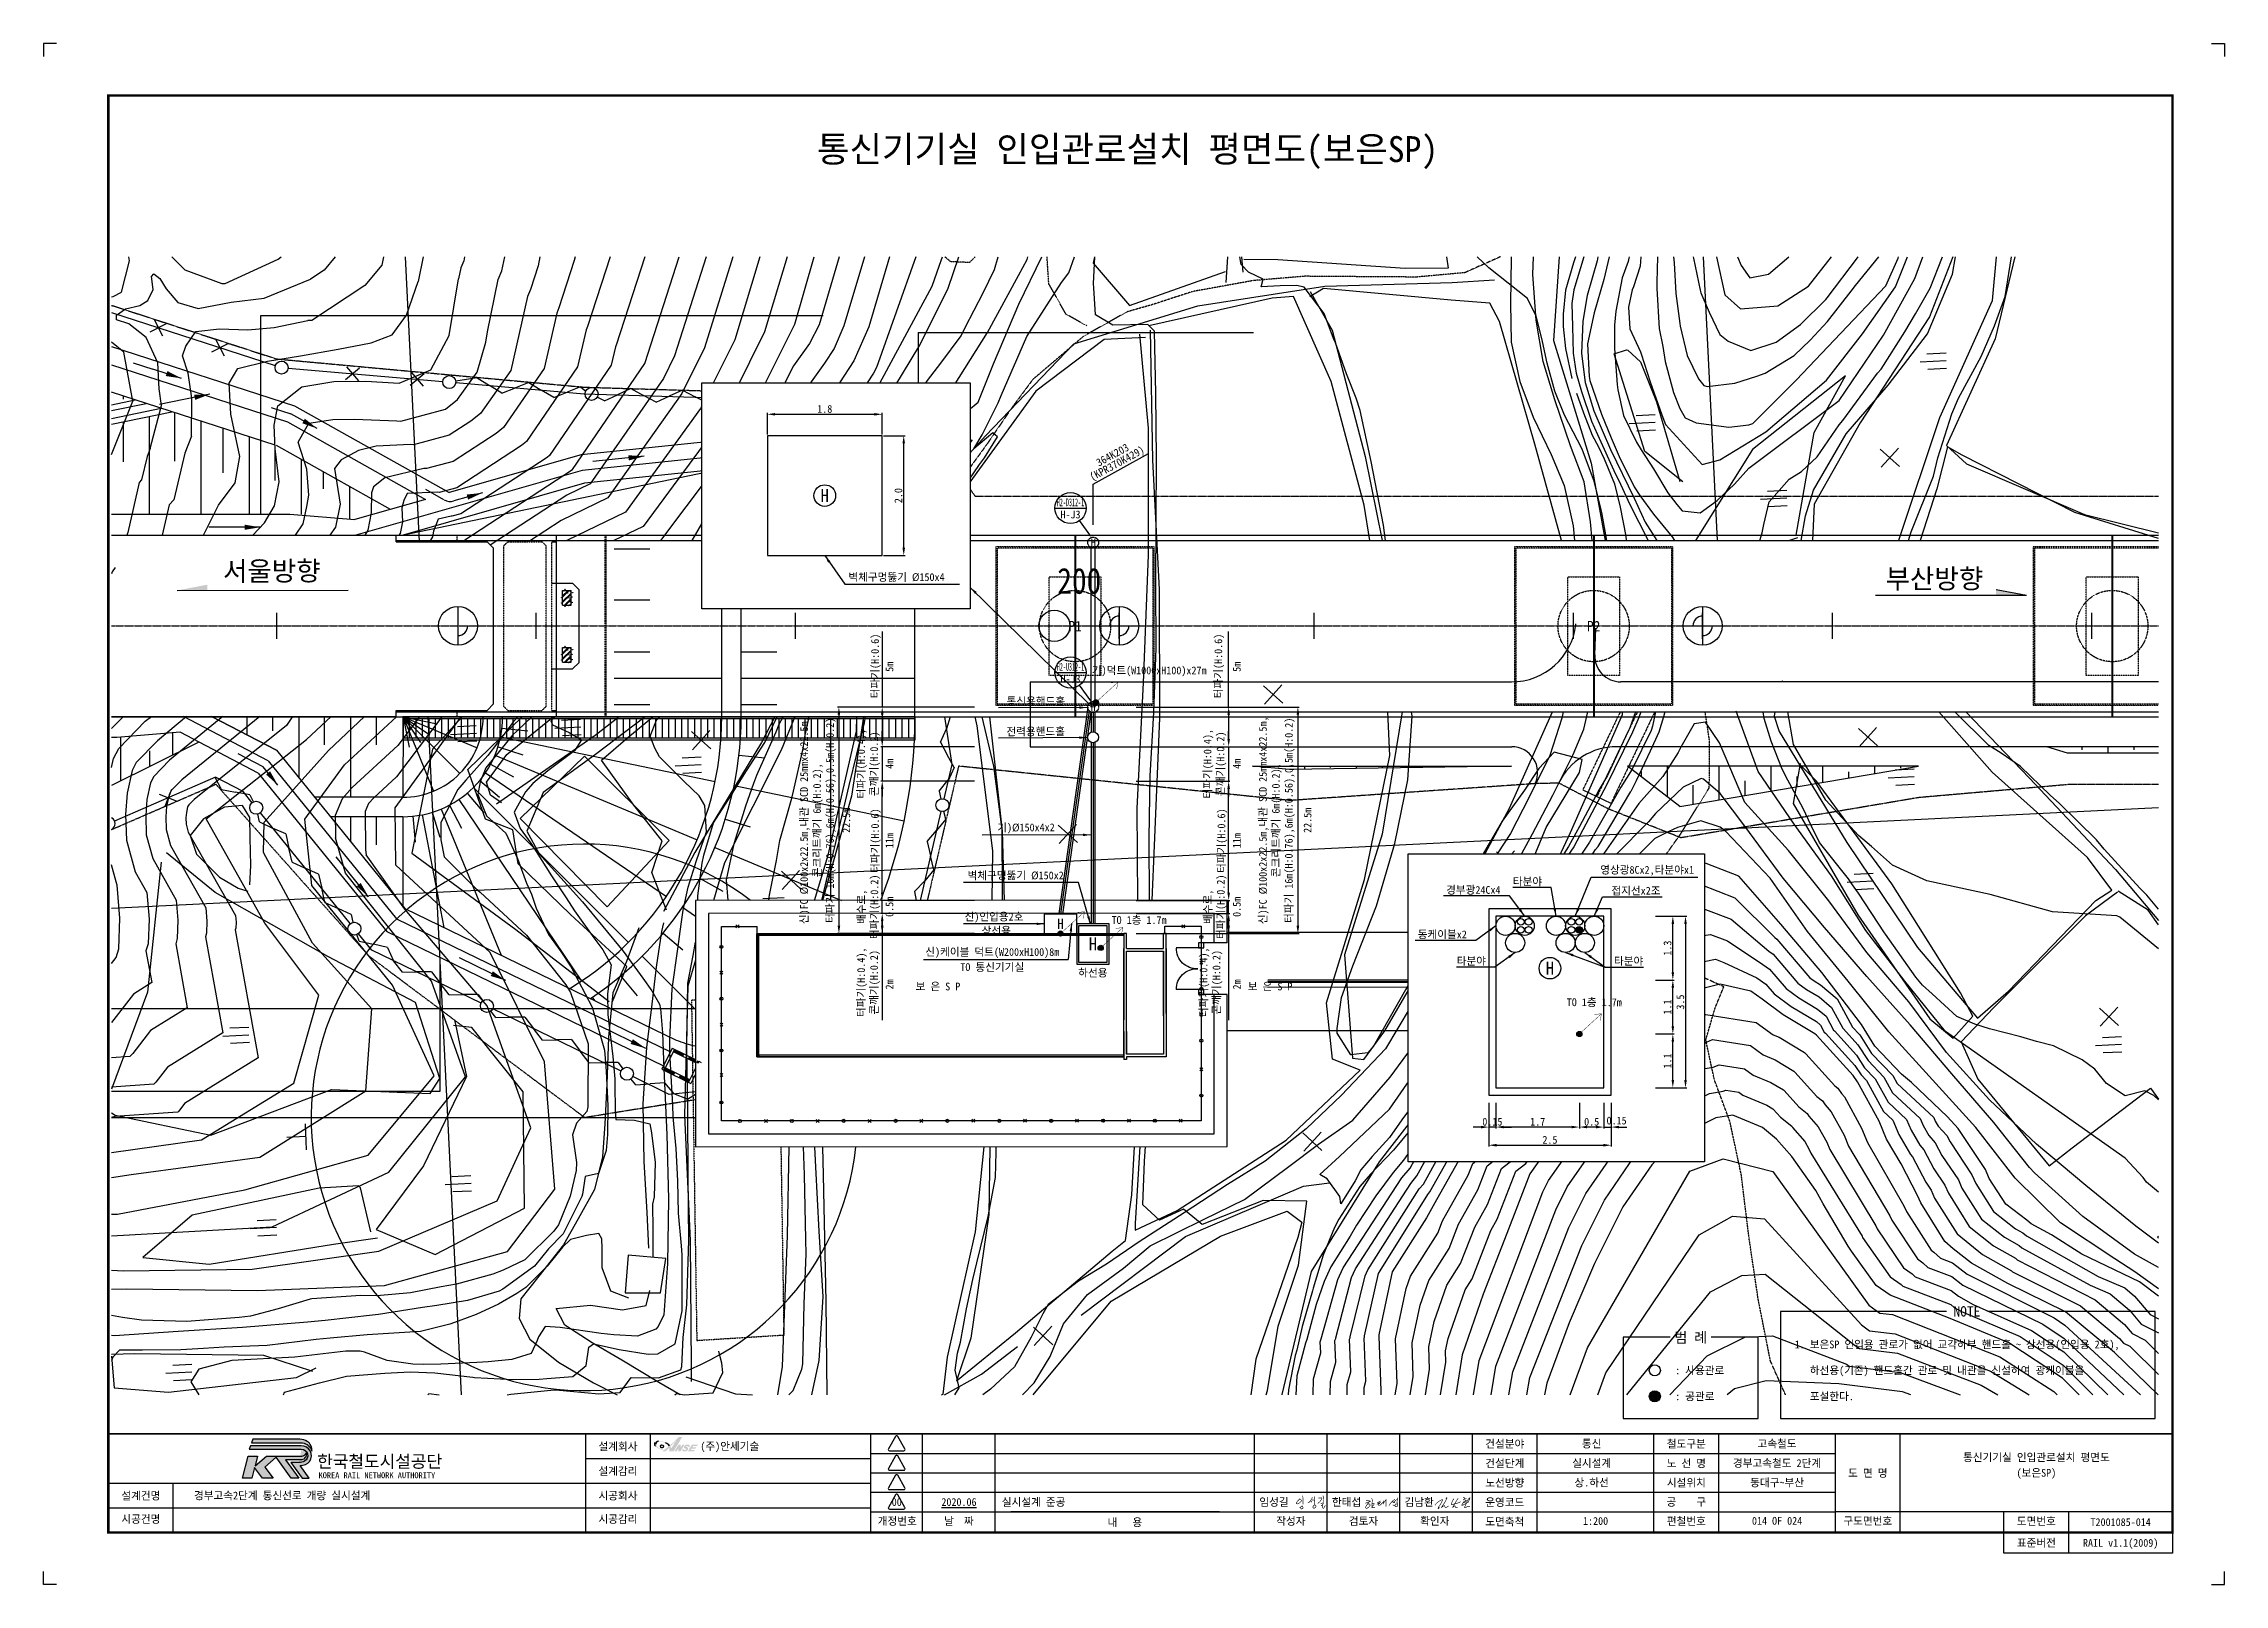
# Paper-space layout 'Layout1' of a CAD drawing. Extents: x 0 to 841, y 0 to 594.
# The model-space entities are those that its viewports show. They can reach past a viewport. Long polylines and large blocks are cut down to what shows.
import ezdxf
from ezdxf.enums import TextEntityAlignment as Align

# ---------------------------------------------------------------- set-up
doc = ezdxf.new("R2010")
doc.units = 0
doc.header["$MEASUREMENT"] = 0
for name, pattern in [('A-CENTR01', [2, 1.25, -0.25, 0.25, -0.25]), ('CENTER', [2, 1.25, -0.25, 0.25, -0.25]), ('DASHED', [0.75, 0.5, -0.25]), ('HIDDEN', [0.375, 0.25, -0.125]), ('JTBR$0$DASHED', [0.75, 0.5, -0.25]), ('PM$0$CONTINUOUS', [0]), ('TYPE0', [0]), ('WYBR$0$CONTINUOUS', [0]), ('WYBR$0$DASHED', [0.75, 0.5, -0.25]), ('WYBR$0$HIDDEN', [0.375, 0.25, -0.125])]:
    doc.linetypes.add(name, pattern=pattern)
doc.layers.get('0').update_dxf_attribs({"linetype": 'CONTINUOUS'})
doc.layers.get('Defpoints').update_dxf_attribs({"linetype": 'CONTINUOUS'})
for name, color, linetype in [('TT-BASE', 253, 'CONTINUOUS'), ('TT-CNTL', 1, 'A-CENTR01'), ('TT-LEAL', 1, 'CONTINUOUS'), ('TT-LEAT', 3, 'CONTINUOUS'), ('TT-TEXT', 3, 'CONTINUOUS'), ('TX-BORD', 7, 'CONTINUOUS'), ('TX-LINE', 2, 'CONTINUOUS'), ('TZ-DIMS', 1, 'CONTINUOUS'), ('TZ-LEAL', 1, 'CONTINUOUS'), ('TZ-LEAT', 3, 'CONTINUOUS'), ('TZ-LINE', 7, 'CONTINUOUS'), ('TZ-TEX2', 3, 'CONTINUOUS'), ('TZ-TEXT', 6, 'CONTINUOUS')]:
    doc.layers.add(name, color=color, linetype=linetype)
doc.layers.add('TX-PAPR', color=2, linetype='CONTINUOUS', plot=False)
doc.styles.add('KORAIL', font='GulimChe.ttf')
doc.styles.get("Standard").update_dxf_attribs({"font": 'GulimChe.ttf'})
doc.styles.add('TB_TEXT', font='GulimChe.ttf')
doc.styles.add('TB_WBTXT', font='GulimChe.ttf')
doc.styles.add('굴림', font='GulimChe.ttf')
doc.linetypes.add('ZIGZAG', pattern='A,0.00254,-5.08,[131,ltypeshp.shx,S=5.08,R=0,X=-5.08,Y=0],-10.16,[131,ltypeshp.shx,S=5.08,R=180,X=5.08,Y=0],-5.08', length=20.32254)
doc.dimstyles.new('D200', dxfattribs={"dimscale": 0.2, "dimtxt": 3, "dimasz": 3, "dimexe": 0.5, "dimexo": 0.5, "dimgap": 0.5, "dimtad": 1, "dimdec": 0, "dimzin": 1, "dimdsep": 46, "dimlunit": 6, "dimtxsty": 'Standard', "dimcen": 1, "dimclrd": 1, "dimclre": 1, "dimclrt": 3, "dimadec": 0, "dimazin": 0, "dimtfac": 1, "dimtdec": 0, "dimtix": 1, "dimtmove": 2, "dimatfit": 3, "dimfxl": 0, "dimtvp": 2, "dimlwd": -1, "dimlwe": -1, "dimarcsym": 0})
doc.dimstyles.new('지시선200', dxfattribs={"dimscale": 0.2, "dimtxt": 3, "dimasz": 3, "dimexe": 0.5, "dimexo": 0.5, "dimgap": 0.5, "dimtad": 1, "dimdec": 0, "dimzin": 1, "dimdsep": 46, "dimlunit": 6, "dimtxsty": 'Standard', "dimcen": 1, "dimclrd": 6, "dimclre": 6, "dimclrt": 3, "dimadec": 0, "dimazin": 0, "dimtfac": 1, "dimtdec": 0, "dimtix": 1, "dimtmove": 2, "dimatfit": 3, "dimfxl": 0, "dimtvp": 2, "dimlwd": -1, "dimlwe": -1, "dimarcsym": 0})

psp = doc.layouts.get("Layout1")

msp = doc.modelspace()

# ---------------------------------------------------------------- texts
at = {"layer": 'TT-BASE', "style": '굴림'}
for s, rotation, p in [('서울방향', 0.2414, (47329, 244697.76)), ('부산방향', 0.0414, (47457.23, 244697.18))]:
    msp.add_text(s, height=1.5, rotation=rotation, dxfattribs=at).set_placement(p)
at = {"layer": 'TT-BASE', "linetype": 'Continuous', "width": 0.875}
msp.add_text('200', height=2, rotation=360, dxfattribs=at).set_placement((47395.04, 244696.77), align=Align.CENTER)
at = {"layer": 'TT-LEAT'}
for s, rotation, p in [('(KPR370K429)', 28.5597, (47397.97, 244706.79)), ('364K203', 28.5597, (47397.6, 244707.48)), ('H-J3', 0.0161, (47394.36, 244702.88)), ('H', 0.0161, (47396.12, 244700.73)), ('H-J3', 0.0161, (47394.36, 244690.2)), ('H', 0.0161, (47396.11, 244688.04)), ('전력용핸드홀', 0.3161, (47391.68, 244686.17)), ('기)Ø150x4x2', 0.3161, (47390.93, 244678.72))]:
    msp.add_text(s, height=0.6, rotation=rotation, dxfattribs=at).set_placement(p, align=Align.MIDDLE)
at = {"layer": 'TT-LEAT', "width": 0.5}
for s, p in [('H2-D312-1', (47394.36, 244703.82)), ('H2-U312-1', (47394.36, 244691.13))]:
    msp.add_text(s, height=0.6, rotation=0.0161, dxfattribs=at).set_placement(p, align=Align.MIDDLE)
at = {"layer": 'TT-TEXT'}
for rotation, p in [(359.8161, (47384.14, 244666.5)), (0.1839, (47409.76, 244666.5))]:
    msp.add_text('보 은 S P', height=0.6, rotation=rotation, dxfattribs=at).set_placement(p, align=Align.MIDDLE)
at = {"layer": 'TZ-TEX2'}
for s, height, p in [('P1', 0.8, (47394.71, 244694.28)), ('P2', 0.8, (47434.71, 244694.28)), ('H', 0.8, (47393.59, 244671.32)), ('H', 1, (47396.09, 244669.77)), ('NOTE', 0.8, (47463.5, 244641.44, 0.62)), ('범 례', 0.8, (47442.2, 244639.44, 0.31))]:
    msp.add_text(s, height=height, dxfattribs=at).set_placement(p, align=Align.MIDDLE)
for s, p in [('1. 보은SP 인입용 관로가 없어 교각하부 핸드홀 ~ 상선용(인입용 2호),', (47450.22, 244638.89, 0.31)), (': 사용관로', (47441, 244636.89, 0.31)), ('   하선용(기존) 핸드홀간 관로 및 내관을 신설하여 광케이블을', (47450.22, 244636.89, 0.31)), (': 공관로', (47441, 244634.89, 0.31)), ('   포설한다.', (47450.22, 244634.89, 0.31))]:
    msp.add_text(s, height=0.6, dxfattribs=at).set_placement(p, align=Align.MIDDLE_LEFT)
at = {"layer": 'TZ-TEXT'}
for s, rotation, p in [('기)덕트(W1000xH100)x27m', 359.9482, (47400.43, 244690.83)), ('통신용핸드홀', 359.9482, (47391.69, 244688.5)), ('TO 1층 1.7m', 359.9482, (47399.65, 244671.63, 0)), ('신)케이블 덕트(W200xH100)8m', 359.9482, (47388.33, 244669.12, -0.15)), ('TO 통신기기실', 0.0518, (47388.33, 244668, -0.15))]:
    msp.add_text(s, height=0.6, rotation=rotation, dxfattribs=at).set_placement(p, align=Align.MIDDLE)
for s, p in [('벽체구멍뚫기 Ø150x2', (47386.42, 244675.05)), ('신)인입용2호', (47386.19, 244671.87))]:
    msp.add_text(s, height=0.6, rotation=0.0518, dxfattribs=at).set_placement(p, align=Align.MIDDLE_LEFT)
for s, p in [('상선용', (47388.64, 244670.79)), ('하선용', (47396.09, 244667.55))]:
    msp.add_text(s, height=0.6, rotation=359.9482, dxfattribs=at).set_placement(p, align=Align.MIDDLE_CENTER)
at = {"layer": 'TZ-TEXT', "ltscale": 2, "char_height": 0.6, "attachment_point": 5, "rotation": 90}
for s, insert in [('5m', (47380.4, 244691.14)), ('5m', (47407.19, 244691.14)), ('4m', (47380.4, 244683.66)), ('4m', (47407.19, 244683.66)), ('22.5m', (47377.07, 244679.3)), ('22.5m', (47412.65, 244679.3)), ('11m', (47380.4, 244677.73)), ('11m', (47407.19, 244677.73)), ('0.5m', (47380.4, 244672.63)), ('0.5m', (47407.19, 244672.63)), ('2m', (47380.4, 244666.65)), ('2m', (47407.19, 244666.65))]:
    msp.add_mtext(s, dxfattribs=dict(at, insert=insert))

# ---------------------------------------------------------------- blocks, each defined once
blk = doc.blocks.new('CXGLOGO-UNIT-KRNA-COLOR')
h = blk.add_hatch(color=166)
edge = h.paths.add_edge_path()
edge.add_arc((15.3, 4.2), 10, 59.195, 87.6904)
edge.add_line((15.7, 14.2), (-14.6, 14.2))
edge.add_line((-14.6, 14.2), (-15.4, 11.9))
edge.add_line((-15.4, 11.9), (17.3, 11.9))
edge.add_arc((16.4, 4.8), 7.13, 14.4338, 82.8523, ccw=False)
edge.add_arc((17.2, 7.5), 6.18, 351.2788, 418.625)
h = blk.add_hatch(color=166)
edge = h.paths.add_edge_path()
edge.add_line((-17.6, 3.4), (-11.6, 3.4))
edge.add_line((-11.6, 3.4), (-13.1, -2.8))
edge.add_line((-13.1, -2.8), (-5.8, 3.4))
edge.add_line((-5.8, 3.4), (16.9, 3.4))
edge.add_arc((16.5, 6.7), 3.37, 277.1672, 339.2536)
edge.add_arc((16.5, 4.5), 3.37, -86.0611, 17.644, ccw=False)
edge.add_line((16.7, 1.1), (6.4, 1.1))
edge.add_line((6.4, 1.1), (15, -10.7))
edge.add_line((15, -10.7), (10.1, -10.7))
edge.add_line((10.1, -10.7), (0.4, 2.7))
edge.add_line((0.4, 2.7), (-6.9, -3.7))
edge.add_line((-6.9, -3.7), (-1.4, -10.8))
edge.add_line((-1.4, -10.8), (-8.3, -10.8))
edge.add_line((-8.3, -10.8), (-13.5, -4))
edge.add_line((-13.5, -4), (-15.1, -10.8))
edge.add_line((-15.1, -10.8), (-21.2, -10.8))
edge.add_line((-21.2, -10.8), (-17.6, 3.4))
h = blk.add_hatch(color=46)
edge = h.paths.add_edge_path()
edge.add_arc((15.4, 5.5), 6.16, 269.178, 301.5498, ccw=False)
edge.add_line((15.3, -0.7), (9.8, -0.7))
edge.add_line((9.8, -0.7), (17.2, -10.8))
edge.add_line((17.2, -10.8), (21.7, -10.8))
edge.add_line((21.7, -10.8), (15.9, -2.7))
edge.add_arc((15.5, 6.1), 8.86, 272.286, 317.0312)
edge.add_arc((16.8, 3.7), 6.34, 325.2805, 452.1314)
edge.add_line((16.5, 10), (-16, 10))
edge.add_line((-16, 10), (-16.8, 7.8))
edge.add_line((-16.8, 7.8), (16.6, 7.8))
edge.add_arc((16.8, 3.8), 3.99, -62.7193, 92.2922, ccw=False)
at = {"color": 166}
for points in [[(20.4, 12.8, 0.12498), (15.7, 14.2), (-14.6, 14.2), (-15.4, 11.9), (17.3, 11.9, -0.307728), (23.3, 6.6, 0.302614)], [(-17.6, 3.4), (-11.6, 3.4), (-13.1, -2.8), (-5.8, 3.4), (16.9, 3.4, 0.27773), (19.7, 5.5, -0.486141), (16.7, 1.1), (6.4, 1.1), (15, -10.7), (10.1, -10.7), (0.4, 2.7), (-6.9, -3.7), (-1.4, -10.8), (-8.3, -10.8), (-13.5, -4), (-15.1, -10.8), (-21.2, -10.8)]]:
    blk.add_lwpolyline(points, format="xyb", close=True, dxfattribs=at)
at = {"color": 46}
blk.add_lwpolyline([(18.6, 0.2, -0.142195), (15.3, -0.7), (9.8, -0.7), (17.2, -10.8), (21.7, -10.8), (15.9, -2.7, 0.197757), (22, 0.1, 0.61792), (16.5, 10), (-16, 10), (-16.8, 7.8), (16.6, 7.8, -0.802668)], format="xyb", close=True, dxfattribs=at)
blk = doc.blocks.new('CXGLOGO-KRNA-COLOR')
blk.add_blockref('CXGLOGO-UNIT-KRNA-COLOR', (0, 0))
at = {"color": 166, "style": 'KORAIL'}
for s, height, p in [('한국철도시설공단', 8, (26.8, -4)), ('KOREA RAIL NETWORK AUTHORITY', 3.75, (27.7, -10.8))]:
    blk.add_text(s, height=height, dxfattribs=at).set_placement(p)
blk = doc.blocks.new('TXBLKA1-KRNAH')
at = {"layer": 'TX-BORD'}
h = blk.add_hatch(color=5, dxfattribs=at)
h.paths.add_polyline_path([(241.41, 53.44, 0.096425), (239.85, 54.59, 0.1233), (237.07, 55.37, 0.107959), (236.18, 55.25, 0.147974), (235.63, 54.71, 0.146771), (235.6, 53.86, 0.166867), (235.92, 53.32, 0.084002), (237.3, 52.29, 0.125004), (238.6, 51.98, 0.324316), (238.9, 52.16, 0.181232), (238.8, 52.77, -0.176206), (238.41, 52.66, -0.165955), (238.43, 52.37, -0.236091), (238.11, 52.27, -0.163197), (237.2, 52.6, -0.211159), (236.11, 54.03, -0.492063), (237.15, 55.14, -0.264032), (241.01, 53.12, -0.023302), (238.51, 51.28), (239.75, 51.28, 0.034752), (241.24, 52.65, -0.038457), (241.29, 51.28), (242.97, 51.28), (246.25, 56.8), (244.88, 56.8, -0.036327)])
h.paths.add_polyline_path([(242.08, 52.46), (241.66, 53.16, 0.03885), (244.06, 55.69)], flags=16)
h = blk.add_hatch(color=3, dxfattribs=at)
h.paths.add_polyline_path([(244.79, 51.28), (245.61, 51.28), (247.14, 53.85), (246.32, 53.85), (245.64, 52.71), (245.64, 53.85), (244.83, 53.85), (243.3, 51.28), (244.11, 51.28), (244.79, 52.43)])
h.paths.add_polyline_path([(247.73, 51.85, -0.206701), (247.2, 51.81, -0.316027), (247.06, 51.95, -0.031225), (247.06, 52.07), (246.36, 52.07, 0.483426), (246.52, 51.35, 0.203838), (248.04, 51.43, 0.079762), (248.43, 51.8, 0.172378), (248.58, 52.3, 0.221594), (248.3, 52.81, 0.038449), (247.87, 53.02, -0.563174), (247.89, 53.34, -0.276773), (248.29, 53.37, -0.312628), (248.42, 53.08), (249.21, 53.08, 0.143901), (249.17, 53.48, 0.169249), (248.83, 53.82, 0.119216), (248.04, 53.89, 0.167621), (247.24, 53.47, 0.258991), (246.94, 52.74, 0.208246), (247.3, 52.44, -0.022645), (247.74, 52.2, -0.588103)])
h.paths.add_polyline_path([(249.56, 51.83), (249.82, 52.27), (251.36, 52.27), (251.72, 52.86), (250.18, 52.86), (250.44, 53.3), (251.98, 53.3), (252.31, 53.85), (250, 53.85), (248.47, 51.28), (250.78, 51.28), (251.1, 51.83)])
h.paths.add_polyline_path([(239.05, 53.25, 1), (237.87, 53.25, 1)])
at = {"layer": 'Defpoints', "color": 1}
blk.add_line((836, 594), (841, 594), dxfattribs=at)
for points in [[(5, 594), (0, 594), (0, 589)], [(836, 594), (841, 594), (841, 589)], [(5, 0), (0, 0), (0, 5)], [(836, 0), (841, 0), (841, 5)]]:
    blk.add_lwpolyline(points, dxfattribs=at)
at = {"layer": 'TX-BORD'}
for p, q in [((234, 20), (234, 58)), ((319, 50.5), (549.5, 50.5)), ((339, 20), (339, 58)), ((367, 20), (367, 58)), ((467, 20), (467, 58)), ((495, 20), (495, 58)), ((523, 20), (523, 58)), ((549.5, 50.5), (691, 50.5)), ((576, 20), (576, 58)), ((621, 20), (621, 58)), ((646, 20), (646, 58)), ((716, 20), (716, 58)), ((209, 48.5), (319, 48.5)), ((319, 43), (549.5, 43)), ((549.5, 43), (691, 43)), ((25, 39), (319, 39)), ((50, 20), (50, 39)), ((319, 35.5), (549.5, 35.5)), ((549.5, 35.5), (691, 35.5)), ((25, 29.5), (319, 29.5)), ((319, 28), (691, 28)), ((453.5, 28), (373, 28)), ((821, 28), (691, 28)), ((756, 20), (756, 28)), ((781, 12), (781, 28))]:
    blk.add_line(p, q, dxfattribs=at)
at = {"layer": 'TX-BORD', "const_width": 1}
blk.add_lwpolyline([(821, 20), (25, 20), (25, 574), (821, 574)], close=True, dxfattribs=at)
at = {"layer": 'TX-BORD'}
for points, const_width in [([(25, 58), (821, 58)], 0.5), ([(209, 20), (209, 58)], 0.5), ([(209, 20), (209, 58)], 0.5), ([(319, 20), (319, 58)], 0.5), ([(551, 20), (551, 58)], 0.5), ([(691, 20), (691, 58)], 0.5), ([(489.16, 32.47), (490.23, 32.6)], 0.24), ([(510.02, 32.43), (511.22, 32.3), (511.29, 32.17), (511.29, 31.91), (509.68, 31.25), (511.29, 31.91), (511.93, 32.15), (511.29, 31.91), (510.45, 30.87), (510.06, 30.25), (509.86, 29.88), (509.82, 29.64), (509.85, 29.48), (509.94, 29.38), (510.07, 29.35), (510.38, 29.36), (511.09, 29.84), (511.32, 30.09), (511.53, 30.37), (511.52, 30.66), (511.47, 30.83), (511.33, 30.95), (511.02, 30.99), (510.45, 30.87)], 0.24), ([(511.96, 33.12), (512.32, 32.9), (512.39, 32.4), (512.31, 31.14), (512.21, 29.77), (512.24, 29.56), (512.39, 29.52), (512.61, 29.55), (512.95, 29.62), (513.48, 29.76)], 0.24), ([(512.31, 31.14), (512.99, 31.2), (513.13, 31.16), (513.03, 30.78), (512.21, 29.77)], 0.24), ([(514.32, 31.57), (514.59, 31.64), (515.5, 32.11), (514.59, 31.64), (514.69, 31.19), (514.15, 30.85), (514.69, 31.19), (515.47, 31.61), (514.75, 30.62), (514.93, 30.41), (515.2, 30.4), (515.62, 30.7), (516.67, 31.8), (516.69, 32.23), (516.67, 31.8), (516.66, 31.21), (517.64, 32.57), (517.67, 29.98)], 0.24), ([(521.05, 32.83), (519.79, 31.7), (518.83, 30.43), (519.79, 31.7), (520.42, 32.27), (520.32, 31.82), (520.41, 31.55), (520.64, 31.46), (521, 31.65), (520.94, 31.92), (522.01, 32.93), (522.02, 33.4), (522.01, 32.93), (521.99, 31.92), (521.99, 31.59), (521.7, 31.85), (521.99, 31.59), (522.08, 31.07), (522.06, 30.3), (521.97, 30), (521.58, 29.93), (521.29, 29.99), (521.13, 30.2), (521.17, 30.65), (521.36, 30.97), (521.77, 31.01), (522.08, 31)], 0.24), ([(521.15, 30.43), (520.87, 30.43), (520.47, 30.53), (520.28, 30.68)], 0.24)]:
    blk.add_lwpolyline(points, dxfattribs=dict(at, const_width=const_width))
for points in [[(328.58, 57.05), (325.78, 52.19, 0.57735), (326.17, 51.52), (331.78, 51.52, 0.57735), (332.17, 52.19), (329.36, 57.05, 0.57735)], [(328.58, 49.55), (325.78, 44.69, 0.57735), (326.17, 44.02), (331.78, 44.02, 0.57735), (332.17, 44.69), (329.36, 49.55, 0.57735)], [(328.58, 42.05), (325.78, 37.19, 0.57735), (326.17, 36.52), (331.78, 36.52, 0.57735), (332.17, 37.19), (329.36, 42.05, 0.57735)], [(328.58, 34.55), (325.78, 29.69, 0.57735), (326.17, 29.02), (331.78, 29.02, 0.57735), (332.17, 29.69), (329.36, 34.55, 0.57735)]]:
    blk.add_lwpolyline(points, format="xyb", close=True, dxfattribs=at)
at = {"layer": 'TX-BORD', "const_width": 0.24}
for points in [[(485.57, 34.24, -0.031521), (485.64, 32.12, 0.015452), (485.64, 30.85, 0.488947)], [(489.3, 33.6, -0.116912), (488.11, 31.72, -0.245276), (487.54, 31.55, -2.571837)], [(490.15, 33.87, -0.089273), (490.12, 31.67, 0.068943), (490.06, 30.69, 0.261353)], [(493.32, 34.22, -0.102288), (493.6, 33.42, -0.080289), (493.6, 33.07, 0.066761), (493.58, 32.62, -0.06278), (493.53, 31.56, 8.85417)], [(547.43, 33.59, -0.145348), (547.88, 33.43, -0.307225), (547.95, 33.23, -0.212679), (547.38, 32.49, -0.113681), (548.62, 33.04, -0.266507), (548.74, 33, -3.538723)], [(484.54, 33.09, 0.071134), (483.15, 31.48, 0.394214), (483.21, 31.1, 0.224261), (483.52, 31.04, 0.193438), (484.97, 32.08, 0.544983), (484.67, 32.72, 0.066146), (484.03, 32.72, 27.196208)], [(484.41, 29.84, 0.02121), (484.98, 29.12, 0.409369), (485.14, 29.11, -0.211811), (485.49, 29.21, 0.416377), (485.62, 29.3, 0.123643), (485.54, 30.12, 0.523631), (485.28, 30.19, -0.072983), (484.51, 29.7, 0.005941)], [(488.57, 32.27, -0.142438), (489.07, 31.68, 5.949847)], [(490.05, 30.54, 0.235154), (489.49, 29.9, 0.345857), (489.7, 29.41, 0.306746), (490.2, 29.45, 0.103095), (490.63, 29.98, 0.395571), (490.49, 30.5, 0.242915), (490.05, 30.54, 6.064713)], [(491.55, 33.36, 0.139976), (491.83, 33.26, 0.096355), (492.64, 33.37, -0.240321), (492.85, 33.34, -0.353191), (492.93, 33.05, -0.157335), (491.33, 31.22, -6.381378)], [(492.46, 31.11), (493.22, 31.4, -0.375176), (493.45, 31.31, -0.266244), (493.45, 31.13, -0.042219), (493.07, 30.6, -0.159939), (492.63, 30.34, -0.171647), (493.2, 30.37, -0.458058), (493.29, 30.17, 0.159326), (493.23, 29.58, 0.227707), (493.39, 29.37, 0.407988), (493.73, 29.47, -0.001483), (493.89, 29.78, 0.004186), (494.14, 30.24, -0.100484), (494.33, 30.47, -0.346277)], [(536.7, 30.48, -0.382901), (536.65, 30.71, -0.12512), (539.4, 32.69, -0.474239), (539.59, 32.59, -0.046113), (537.92, 29.73, 0.151113), (537.77, 29.29, 0.58991), (537.88, 29.22, 0.096338), (538.33, 29.72, 2.196927)], [(540.73, 33.09, -0.071383), (541.05, 33.41, -0.346917), (541.16, 33.41, -0.258278), (541.18, 33.35, -0.079918), (541.06, 32.96, -0.048596), (539.06, 29.69, 0.947427), (539.13, 29.64, -0.022437), (540.04, 30.36, -0.344585), (540.2, 30.35, -0.12284), (540.25, 30.29, 0.011347), (540.43, 29.85, 0.194638), (540.6, 29.69, 0.189435), (540.9, 29.69, 0.009404), (541.84, 30.24, 3.287276)], [(543.84, 33.07, 0.030212), (542.85, 31.06, 0.575113), (543.08, 30.76, 0.043168), (545.96, 31.58, 0.237594), (546.32, 31.98, 1.260425)], [(545.61, 33.11, 0.150889), (545.13, 32.65, 0.025288), (543.37, 29.61), (544.07, 30.23, -0.448359), (544.33, 30.16, 0.073819), (544.59, 29.67, 0.359456), (544.94, 29.59, 0.031982), (545.26, 29.77, 3.102048)], [(547.6, 31.85, 0.23976), (547.57, 31.5, 0.345796), (547.69, 31.43, 0.195352), (548.64, 32.18, 0.393888), (548.6, 32.35, 0.293784), (548.35, 32.35, 0.099623), (547.44, 31.43, 0.02205), (546.93, 30.69, 0.380988), (546.98, 30.44, 0.18866), (547.1, 30.41), (549.22, 31.59, 0.122154), (549.44, 31.8), (550.04, 33.22, 0.396041), (549.99, 33.36, 0.224142), (549.88, 33.36, 0.078358), (549.02, 32.08), (547.95, 29.67, 0.444285), (547.97, 29.61), (548.29, 29.6, 0.179185), (548.5, 29.67), (549.15, 30.07, -0.135616), (549.34, 30.12), (550.04, 30.11)]]:
    blk.add_lwpolyline(points, format="xyb", dxfattribs=at)
at = {"layer": 'TX-BORD'}
blk.add_lwpolyline([(821, 20), (821, 12), (756, 12), (756, 20)], close=True, dxfattribs=at)
at = {"layer": 'TX-BORD', "color": 3}
blk.add_circle((238.46, 53.25), 0.594, dxfattribs=at)
at = {"layer": 'TX-BORD', "color": 5}
for centre, radius, start, end in [((237.04, 54.23), 1.49, 161.17216, 194.57108), ((236.55, 54.06), 0.967, 192.10036, 229.99429), ((237.06, 54.19), 0.96, 84.64387, 189.44431), ((237.68, 50.02), 5.06, 42.58477, 64.6157)]:
    blk.add_arc(centre, radius, start, end, dxfattribs=at)
at = {"layer": 'TX-BORD', "xscale": 0.6, "yscale": 0.6}
blk.add_blockref('CXGLOGO-KRNA-COLOR', (89.41, 47.41), dxfattribs=at)
at = {"layer": 'TX-BORD', "style": 'TB_TEXT'}
for s, p in [('설계회사', (221.5, 53.25)), ('건설분야', (563.5, 54.25)), ('철도구분', (633.5, 54.25)), ('설계감리', (221.5, 43.75)), ('건설단계', (563.5, 46.75)), ('노 선 명', (633.5, 46.75)), ('도 면 명', (703.5, 43)), ('설계건명', (37.5, 34.25)), ('시공회사', (221.5, 34.25)), ('노선방향', (563.5, 39.25)), ('시설위치', (633.5, 39.25)), ('시공건명', (37.5, 25.25)), ('시공감리', (221.5, 25.25)), ('개정번호', (329.21, 24.5)), ('날  짜', (353, 24.5)), ('내   용', (417, 24)), ('작성자', (481, 24.5)), ('검토자', (509, 24.5)), ('확인자', (536.5, 24.5)), ('운영코드', (563.5, 31.75)), ('도면축척', (563.5, 24.25)), ('공    구', (633.5, 31.75)), ('편철번호', (633.5, 24.5)), ('구도면번호', (703.5, 24.51)), ('도면번호', (768.5, 24.51))]:
    blk.add_text(s, height=3, dxfattribs=at).set_placement(p, align=Align.MIDDLE)
blk.add_text('표준버전', height=3, dxfattribs=at).set_placement((768.5, 16), align=Align.MIDDLE_CENTER)
at = {"layer": 'TX-BORD', "style": 'TB_TEXT', "flags": 1}
blk.add_attdef('TD_CLASSCODE', text='', height=3, dxfattribs=at).set_placement((25, 577.54), align=Align.MIDDLE_LEFT)
at = {"layer": 'TX-BORD'}
for tag, height, style, p in [('TB_MTITIL', 10, 'TB_WBTXT', (418, 553.33)), ('TB_STITL', 7, 'TB_WBTXT', (418, 538.33)), ('TR_RNUM4', 3, 'TB_TEXT', (329, 54.25)), ('TR_RDAT4', 3, 'TB_TEXT', (353, 54.25)), ('TD_FIELD', 3, 'TB_TEXT', (597, 54.25)), ('TD_RLCLASS', 3, 'TB_TEXT', (668.5, 54.25)), ('TD_DNAME_TOP', 3, 'TB_TEXT', (768.5, 48.98)), ('TR_RNUM3', 3, 'TB_TEXT', (329, 46.75)), ('TR_RDAT3', 3, 'TB_TEXT', (353, 46.75)), ('TD_CSTEP', 3, 'TB_TEXT', (597, 46.75)), ('TD_RLNAME', 3, 'TB_TEXT', (668.5, 46.75)), ('TD_DNAME_MAIN', 3, 'TB_TEXT', (768.5, 43)), ('TR_RNUM2', 3, 'TB_TEXT', (329, 39.25)), ('TR_RDAT2', 3, 'TB_TEXT', (353, 39.25)), ('TD_DIRCODE', 3, 'TB_TEXT', (597, 39.25)), ('TD_RLSECT', 3, 'TB_TEXT', (668.5, 39.25)), ('TD_DNAME_BOT', 3, 'TB_TEXT', (768.5, 36.98)), ('TR_RNUM1', 3, 'TB_TEXT', (329, 31.75)), ('TR_RDAT1', 3, 'TB_TEXT', (353, 31.75)), ('TD_SYSCODE', 3, 'TB_TEXT', (597, 31.75)), ('SCALE', 3, 'TB_TEXT', (598.5, 24.45)), ('TD_CSECT', 3, 'TB_TEXT', (668.5, 31.75)), ('TD_DWGNO', 3, 'TB_TEXT', (668.5, 24.5)), ('TD_DWGCODE_PREV', 3, 'TB_TEXT', (736, 24)), ('TD_DWGCODE', 3, 'TB_TEXT', (801, 24)), ('TD_VERSION', 3, 'TB_TEXT', (801, 16))]:
    blk.add_attdef(tag, text='', height=height, dxfattribs=dict(at, style=style)).set_placement(p, align=Align.MIDDLE_CENTER)
at = {"layer": 'TX-BORD', "style": 'TB_TEXT'}
for tag, p in [('TD_DCOMP', (253.27, 53.25)), ('TR_RCON4', (369.52, 54.25)), ('TR_DGN4', (468.83, 54.25)), ('TR_CHK4', (496.83, 54.25)), ('TR_APP4', (524.83, 54.25)), ('TD_DSCCOMP', (253.27, 43.75)), ('TR_RCON3', (369.52, 46.75)), ('TR_DGN3', (468.83, 46.75)), ('TR_CHK3', (496.83, 46.75)), ('TR_APP3', (524.83, 46.75)), ('TD_DNAME', (58, 34.25)), ('TD_CCOMP', (253.27, 34.25)), ('TR_RCON2', (369.52, 39.25)), ('TR_DGN2', (468.83, 39.25)), ('TR_CHK2', (496.83, 39.25)), ('TR_APP2', (524.83, 39.25)), ('TD_CNAME', (58, 25.15)), ('TD_CSCOMP', (253.27, 25.25)), ('TR_RCON1', (369.52, 31.75)), ('TR_DGN1', (468.83, 31.75)), ('TR_CHK1', (496.83, 31.75)), ('TR_APP1', (524.83, 31.75))]:
    blk.add_attdef(tag, text='', height=3, dxfattribs=at).set_placement(p, align=Align.MIDDLE_LEFT)
blk = doc.blocks.new('*D8')
at = {"layer": 'Defpoints', "color": 0}
for p in [(47379.84, 244708.96), (47381.5, 244708.96), (47379.84, 244699.72)]:
    blk.add_point(p, dxfattribs=at)
at = {"layer": 'TZ-DIMS', "color": 1}
for p, q in [((47379.94, 244708.96), (47381.6, 244708.96)), ((47381.5, 244700.32), (47381.5, 244708.36)), ((47379.94, 244699.72), (47381.6, 244699.72))]:
    blk.add_line(p, q, dxfattribs=at)
for points in [[(47381.4, 244708.36), (47381.6, 244708.36), (47381.5, 244708.96)], [(47381.4, 244700.32), (47381.6, 244700.32), (47381.5, 244699.72)]]:
    blk.add_solid(points, dxfattribs=at)
at = {"layer": 'TZ-DIMS', "color": 3, "insert": (47381.09, 244704.34), "char_height": 0.6, "attachment_point": 5, "rotation": 90}
blk.add_mtext('2.0', dxfattribs=at)
blk = doc.blocks.new('*D9')
at = {"layer": 'Defpoints', "color": 0}
for p in [(47379.84, 244710.61), (47370.98, 244708.96), (47379.84, 244708.96)]:
    blk.add_point(p, dxfattribs=at)
at = {"layer": 'TZ-DIMS', "color": 1}
for p, q in [((47370.98, 244709.06), (47370.98, 244710.71)), ((47371.58, 244710.61), (47379.24, 244710.61)), ((47379.84, 244709.06), (47379.84, 244710.71))]:
    blk.add_line(p, q, dxfattribs=at)
for points in [[(47371.58, 244710.71), (47371.58, 244710.51), (47370.98, 244710.61)], [(47379.24, 244710.71), (47379.24, 244710.51), (47379.84, 244710.61)]]:
    blk.add_solid(points, dxfattribs=at)
at = {"layer": 'TZ-DIMS', "color": 3, "insert": (47375.41, 244711.02), "char_height": 0.6, "attachment_point": 5}
blk.add_mtext('1.8', dxfattribs=at)
blk = doc.blocks.new('*D10')
at = {"layer": 'Defpoints', "color": 0}
for p in [(47426.62, 244657.61), (47427.18, 244657.61), (47426.62, 244655.65)]:
    blk.add_point(p, dxfattribs=at)
at = {"layer": 'TZ-LINE', "color": 1}
for p, q in [((47426.62, 244657.51), (47426.62, 244655.55)), ((47427.18, 244657.51), (47427.18, 244655.55)), ((47426.02, 244655.65), (47425.42, 244655.65)), ((47427.18, 244655.65), (47426.62, 244655.65)), ((47427.78, 244655.65), (47428.38, 244655.65))]:
    blk.add_line(p, q, dxfattribs=at)
for points in [[(47426.02, 244655.75), (47426.02, 244655.55), (47426.62, 244655.65)], [(47427.78, 244655.75), (47427.78, 244655.55), (47427.18, 244655.65)]]:
    blk.add_solid(points, dxfattribs=at)
at = {"layer": 'TZ-LINE', "color": 3, "insert": (47426.9, 244656.06), "char_height": 0.6, "attachment_point": 5}
blk.add_mtext('0.15', dxfattribs=at)
blk = doc.blocks.new('*D11')
at = {"layer": 'Defpoints', "color": 0}
for p in [(47435.5, 244657.61), (47436.07, 244657.61), (47436.07, 244655.65)]:
    blk.add_point(p, dxfattribs=at)
at = {"layer": 'TZ-LINE', "color": 1}
for p, q in [((47435.5, 244657.51), (47435.5, 244655.55)), ((47436.07, 244657.51), (47436.07, 244655.55)), ((47434.9, 244655.65), (47434.3, 244655.65)), ((47435.5, 244655.65), (47436.07, 244655.65)), ((47436.67, 244655.65), (47437.27, 244655.65))]:
    blk.add_line(p, q, dxfattribs=at)
for points in [[(47434.9, 244655.75), (47434.9, 244655.55), (47435.5, 244655.65)], [(47436.67, 244655.75), (47436.67, 244655.55), (47436.07, 244655.65)]]:
    blk.add_solid(points, dxfattribs=at)
at = {"layer": 'TZ-LINE', "color": 3, "insert": (47436.48, 244656.15), "char_height": 0.6, "attachment_point": 5}
blk.add_mtext('0.15', dxfattribs=at)
blk = doc.blocks.new('*D12')
at = {"layer": 'Defpoints', "color": 0}
for p in [(47426.62, 244657.61), (47436.07, 244657.61), (47436.07, 244654.25)]:
    blk.add_point(p, dxfattribs=at)
at = {"layer": 'TZ-LINE', "color": 1}
for p, q in [((47426.62, 244657.51), (47426.62, 244654.15)), ((47436.07, 244657.51), (47436.07, 244654.15)), ((47427.22, 244654.25), (47435.47, 244654.25))]:
    blk.add_line(p, q, dxfattribs=at)
for points in [[(47427.22, 244654.35), (47427.22, 244654.15), (47426.62, 244654.25)], [(47435.47, 244654.35), (47435.47, 244654.15), (47436.07, 244654.25)]]:
    blk.add_solid(points, dxfattribs=at)
at = {"layer": 'TZ-LINE', "color": 3, "insert": (47431.34, 244654.66), "char_height": 0.6, "attachment_point": 5}
blk.add_mtext('2.5', dxfattribs=at)
blk = doc.blocks.new('*D13')
at = {"layer": 'Defpoints', "color": 0}
for p in [(47433.61, 244657.61), (47435.5, 244657.61), (47433.61, 244655.65)]:
    blk.add_point(p, dxfattribs=at)
at = {"layer": 'TZ-LINE', "color": 1}
for p, q in [((47433.61, 244657.51), (47433.61, 244655.55)), ((47435.5, 244657.51), (47435.5, 244655.55)), ((47434.9, 244655.65), (47434.21, 244655.65))]:
    blk.add_line(p, q, dxfattribs=at)
for points in [[(47434.21, 244655.75), (47434.21, 244655.55), (47433.61, 244655.65)], [(47434.9, 244655.75), (47434.9, 244655.55), (47435.5, 244655.65)]]:
    blk.add_solid(points, dxfattribs=at)
at = {"layer": 'TZ-LINE', "color": 3, "insert": (47434.56, 244656.06), "char_height": 0.6, "attachment_point": 5}
blk.add_mtext('0.5', dxfattribs=at)
blk = doc.blocks.new('*D14')
at = {"layer": 'Defpoints', "color": 0}
for p in [(47427.18, 244657.61), (47433.61, 244657.61), (47427.18, 244655.65)]:
    blk.add_point(p, dxfattribs=at)
at = {"layer": 'TZ-LINE', "color": 1}
for p, q in [((47427.18, 244657.51), (47427.18, 244655.55)), ((47433.61, 244657.51), (47433.61, 244655.55)), ((47433.01, 244655.65), (47427.78, 244655.65))]:
    blk.add_line(p, q, dxfattribs=at)
for points in [[(47427.78, 244655.75), (47427.78, 244655.55), (47427.18, 244655.65)], [(47433.01, 244655.75), (47433.01, 244655.55), (47433.61, 244655.65)]]:
    blk.add_solid(points, dxfattribs=at)
at = {"layer": 'TZ-LINE', "color": 3, "insert": (47430.4, 244656.06), "char_height": 0.6, "attachment_point": 5}
blk.add_mtext('1.7', dxfattribs=at)
blk = doc.blocks.new('*D15')
at = {"layer": 'Defpoints', "color": 0}
for p in [(47439.38, 244662.83), (47440.82, 244662.83), (47439.38, 244658.68)]:
    blk.add_point(p, dxfattribs=at)
at = {"layer": 'TZ-LINE', "color": 1}
for p, q in [((47439.48, 244662.83), (47440.92, 244662.83)), ((47440.82, 244659.28), (47440.82, 244662.23)), ((47439.48, 244658.68), (47440.92, 244658.68))]:
    blk.add_line(p, q, dxfattribs=at)
for points in [[(47440.72, 244662.23), (47440.92, 244662.23), (47440.82, 244662.83)], [(47440.72, 244659.28), (47440.92, 244659.28), (47440.82, 244658.68)]]:
    blk.add_solid(points, dxfattribs=at)
at = {"layer": 'TZ-LINE', "color": 3, "insert": (47440.41, 244660.75), "char_height": 0.6, "attachment_point": 5, "rotation": 90}
blk.add_mtext('1.1', dxfattribs=at)
blk = doc.blocks.new('*D16')
at = {"layer": 'Defpoints', "color": 0}
for p in [(47439.38, 244666.99), (47440.82, 244666.99), (47439.38, 244662.83)]:
    blk.add_point(p, dxfattribs=at)
at = {"layer": 'TZ-LINE', "color": 1}
for p, q in [((47439.48, 244666.99), (47440.92, 244666.99)), ((47440.82, 244663.43), (47440.82, 244666.39)), ((47439.48, 244662.83), (47440.92, 244662.83))]:
    blk.add_line(p, q, dxfattribs=at)
for points in [[(47440.72, 244666.39), (47440.92, 244666.39), (47440.82, 244666.99)], [(47440.72, 244663.43), (47440.92, 244663.43), (47440.82, 244662.83)]]:
    blk.add_solid(points, dxfattribs=at)
at = {"layer": 'TZ-LINE', "color": 3, "insert": (47440.41, 244664.91), "char_height": 0.6, "attachment_point": 5, "rotation": 90}
blk.add_mtext('1.1', dxfattribs=at)
blk = doc.blocks.new('*D17')
at = {"layer": 'Defpoints', "color": 0}
for p in [(47439.38, 244671.91), (47440.82, 244671.91), (47439.38, 244666.99)]:
    blk.add_point(p, dxfattribs=at)
at = {"layer": 'TZ-LINE', "color": 1}
for p, q in [((47439.48, 244671.91), (47440.92, 244671.91)), ((47440.82, 244667.59), (47440.82, 244671.31)), ((47439.48, 244666.99), (47440.92, 244666.99))]:
    blk.add_line(p, q, dxfattribs=at)
for points in [[(47440.72, 244671.31), (47440.92, 244671.31), (47440.82, 244671.91)], [(47440.72, 244667.59), (47440.92, 244667.59), (47440.82, 244666.99)]]:
    blk.add_solid(points, dxfattribs=at)
at = {"layer": 'TZ-LINE', "color": 3, "insert": (47440.41, 244669.45), "char_height": 0.6, "attachment_point": 5, "rotation": 90}
blk.add_mtext('1.3', dxfattribs=at)
blk = doc.blocks.new('*D18')
at = {"layer": 'Defpoints', "color": 0}
for p in [(47439.38, 244671.91), (47439.38, 244658.68), (47441.8, 244658.68)]:
    blk.add_point(p, dxfattribs=at)
at = {"layer": 'TZ-LINE', "color": 1}
for p, q in [((47439.48, 244671.91), (47441.9, 244671.91)), ((47441.8, 244671.31), (47441.8, 244659.28)), ((47439.48, 244658.68), (47441.9, 244658.68))]:
    blk.add_line(p, q, dxfattribs=at)
for points in [[(47441.7, 244671.31), (47441.9, 244671.31), (47441.8, 244671.91)], [(47441.7, 244659.28), (47441.9, 244659.28), (47441.8, 244658.68)]]:
    blk.add_solid(points, dxfattribs=at)
at = {"layer": 'TZ-LINE', "color": 3, "insert": (47441.4, 244665.29), "char_height": 0.6, "attachment_point": 5, "rotation": 90}
blk.add_mtext('3.5', dxfattribs=at)
blk = doc.blocks.new('*D19')
at = {"layer": 'Defpoints', "color": 0, "ltscale": 2}
for p in [(47387.07, 244688.04), (47376.5, 244670.57), (47387.07, 244670.57)]:
    blk.add_point(p, dxfattribs=at)
at = {"layer": 'TZ-TEXT', "color": 1, "ltscale": 2}
for p, q in [((47386.97, 244688.04), (47376.4, 244688.04)), ((47376.5, 244687.44), (47376.5, 244671.17)), ((47386.97, 244670.57), (47376.4, 244670.57))]:
    blk.add_line(p, q, dxfattribs=at)
for points in [[(47376.4, 244687.44), (47376.6, 244687.44), (47376.5, 244688.04)], [(47376.4, 244671.17), (47376.6, 244671.17), (47376.5, 244670.57)]]:
    blk.add_solid(points, dxfattribs=at)
at = {"layer": 'TZ-TEXT', "color": 3, "ltscale": 2, "insert": (47374.89, 244679.3), "char_height": 0.8, "attachment_point": 5, "rotation": 90}
blk.add_mtext('{\\H0.75x;\\C6;신)FC Ø100x2x22.5m,내관 SCD 25mmx4x22.5m,\\P콘크리트깨기 6m(H:0.2),\\P터파기 16m(H:0.76),6m(H:0.56),0.5m(H:0.2)}', dxfattribs=at)
blk = doc.blocks.new('*D20')
at = {"layer": 'Defpoints', "color": 0, "ltscale": 2}
for p in [(47379.84, 244672.13), (47387.07, 244672.13), (47387.07, 244670.57)]:
    blk.add_point(p, dxfattribs=at)
at = {"layer": 'TZ-TEXT', "color": 1, "ltscale": 2}
for p, q in [((47386.97, 244672.13), (47379.74, 244672.13)), ((47386.97, 244670.57), (47379.74, 244670.57)), ((47379.84, 244671.17), (47379.84, 244671.53))]:
    blk.add_line(p, q, dxfattribs=at)
for points in [[(47379.74, 244671.53), (47379.94, 244671.53), (47379.84, 244672.13)], [(47379.74, 244671.17), (47379.94, 244671.17), (47379.84, 244670.57)]]:
    blk.add_solid(points, dxfattribs=at)
at = {"layer": 'TZ-TEXT', "color": 3, "ltscale": 2, "insert": (47378.79, 244666.81), "char_height": 0.8, "attachment_point": 5, "rotation": 90}
blk.add_mtext('{\\H0.75x;\\C6;터파기(H:0.4),\\P콘깨기(H:0.2)}', dxfattribs=at)
blk = doc.blocks.new('*D21')
at = {"layer": 'Defpoints', "color": 0, "ltscale": 2}
for p in [(47379.84, 244673.13), (47387.07, 244673.13), (47387.07, 244672.13)]:
    blk.add_point(p, dxfattribs=at)
at = {"layer": 'TZ-TEXT', "color": 1, "ltscale": 2}
for p, q in [((47379.84, 244673.73), (47379.84, 244674.33)), ((47386.97, 244673.13), (47379.74, 244673.13)), ((47386.97, 244672.13), (47379.74, 244672.13)), ((47379.84, 244672.13), (47379.84, 244673.13)), ((47379.84, 244671.53), (47379.84, 244670.93))]:
    blk.add_line(p, q, dxfattribs=at)
for points in [[(47379.74, 244673.73), (47379.94, 244673.73), (47379.84, 244673.13)], [(47379.74, 244671.53), (47379.94, 244671.53), (47379.84, 244672.13)]]:
    blk.add_solid(points, dxfattribs=at)
at = {"layer": 'TZ-TEXT', "color": 3, "ltscale": 2, "insert": (47378.81, 244672.63), "char_height": 0.8, "attachment_point": 5, "rotation": 90}
blk.add_mtext('{\\H0.75x;\\C6;배수로,\\P터파기(H:0.2)}', dxfattribs=at)
blk = doc.blocks.new('*D22')
at = {"layer": 'Defpoints', "color": 0, "ltscale": 2}
for p in [(47379.84, 244682.33), (47387.07, 244682.33), (47387.07, 244673.13)]:
    blk.add_point(p, dxfattribs=at)
at = {"layer": 'TZ-TEXT', "color": 1, "ltscale": 2}
for p, q in [((47386.97, 244682.33), (47379.74, 244682.33)), ((47379.84, 244673.73), (47379.84, 244681.73)), ((47386.97, 244673.13), (47379.74, 244673.13))]:
    blk.add_line(p, q, dxfattribs=at)
for points in [[(47379.74, 244681.73), (47379.94, 244681.73), (47379.84, 244682.33)], [(47379.74, 244673.73), (47379.94, 244673.73), (47379.84, 244673.13)]]:
    blk.add_solid(points, dxfattribs=at)
at = {"layer": 'TZ-TEXT', "color": 3, "ltscale": 2, "insert": (47379.36, 244677.73), "char_height": 0.8, "attachment_point": 5, "rotation": 90}
blk.add_mtext('{\\H0.75x;\\C6;터파기(H:0.6)}', dxfattribs=at)
blk = doc.blocks.new('*D23')
at = {"layer": 'Defpoints', "color": 0, "ltscale": 2}
for p in [(47387.07, 244688.04), (47379.84, 244684.98), (47387.07, 244684.98)]:
    blk.add_point(p, dxfattribs=at)
at = {"layer": 'TZ-TEXT', "color": 1, "ltscale": 2}
for p, q in [((47386.97, 244688.04), (47379.74, 244688.04)), ((47379.84, 244687.44), (47379.84, 244685.58)), ((47386.97, 244684.98), (47379.74, 244684.98))]:
    blk.add_line(p, q, dxfattribs=at)
for points in [[(47379.74, 244687.44), (47379.94, 244687.44), (47379.84, 244688.04)], [(47379.74, 244685.58), (47379.94, 244685.58), (47379.84, 244684.98)]]:
    blk.add_solid(points, dxfattribs=at)
at = {"layer": 'TZ-TEXT', "color": 3, "ltscale": 2, "insert": (47379.36, 244691.2), "char_height": 0.8, "attachment_point": 5, "rotation": 90}
blk.add_mtext('{\\H0.75x;\\C6;터파기(H:0.6)}', dxfattribs=at)
blk = doc.blocks.new('*D24')
at = {"layer": 'Defpoints', "color": 0, "ltscale": 2}
for p in [(47387.07, 244684.98), (47379.84, 244682.33), (47387.07, 244682.33)]:
    blk.add_point(p, dxfattribs=at)
at = {"layer": 'TZ-TEXT', "color": 1, "ltscale": 2}
for p, q in [((47379.84, 244685.58), (47379.84, 244686.18)), ((47386.97, 244684.98), (47379.74, 244684.98)), ((47379.84, 244684.98), (47379.84, 244682.33)), ((47386.97, 244682.33), (47379.74, 244682.33)), ((47379.84, 244681.73), (47379.84, 244681.13))]:
    blk.add_line(p, q, dxfattribs=at)
for points in [[(47379.74, 244685.58), (47379.94, 244685.58), (47379.84, 244684.98)], [(47379.74, 244681.73), (47379.94, 244681.73), (47379.84, 244682.33)]]:
    blk.add_solid(points, dxfattribs=at)
at = {"layer": 'TZ-TEXT', "color": 3, "ltscale": 2, "insert": (47378.79, 244683.66), "char_height": 0.8, "attachment_point": 5, "rotation": 90}
blk.add_mtext('{\\H0.75x;\\C6;터파기(H:0.4),\\P콘깨기(H:0.2)}', dxfattribs=at)
blk = doc.blocks.new('*D25')
at = {"layer": 'Defpoints', "color": 0, "ltscale": 2}
for p in [(47399.32, 244688.04), (47399.33, 244670.57), (47411.9, 244670.57)]:
    blk.add_point(p, dxfattribs=at)
at = {"layer": 'TZ-TEXT', "color": 1, "ltscale": 2}
for p, q in [((47399.42, 244688.04), (47412, 244688.04)), ((47411.9, 244687.44), (47411.9, 244671.17)), ((47399.43, 244670.57), (47412, 244670.57))]:
    blk.add_line(p, q, dxfattribs=at)
for points in [[(47411.8, 244687.44), (47412, 244687.44), (47411.9, 244688.04)], [(47411.8, 244671.17), (47412, 244671.17), (47411.9, 244670.57)]]:
    blk.add_solid(points, dxfattribs=at)
at = {"layer": 'TZ-TEXT', "color": 3, "ltscale": 2, "insert": (47410.28, 244679.3), "char_height": 0.8, "attachment_point": 5, "rotation": 90}
blk.add_mtext('{\\H0.75x;\\C6;신)FC Ø100x2x22.5m,내관 SCD 25mmx4x22.5m,\\P콘크리트깨기 6m(H:0.2),\\P터파기 16m(H:0.76),6m(H:0.56),0.5m(H:0.2)}', dxfattribs=at)
blk = doc.blocks.new('*D26')
at = {"layer": 'Defpoints', "color": 0, "ltscale": 2}
for p in [(47399.33, 244672.13), (47406.56, 244672.13), (47399.33, 244670.57)]:
    blk.add_point(p, dxfattribs=at)
at = {"layer": 'TZ-TEXT', "color": 1, "ltscale": 2}
for p, q in [((47399.43, 244672.13), (47406.66, 244672.13)), ((47399.43, 244670.57), (47406.66, 244670.57)), ((47406.56, 244671.17), (47406.56, 244671.53))]:
    blk.add_line(p, q, dxfattribs=at)
for points in [[(47406.46, 244671.53), (47406.66, 244671.53), (47406.56, 244672.13)], [(47406.46, 244671.17), (47406.66, 244671.17), (47406.56, 244670.57)]]:
    blk.add_solid(points, dxfattribs=at)
at = {"layer": 'TZ-TEXT', "color": 3, "ltscale": 2, "insert": (47405.2, 244666.81), "char_height": 0.8, "attachment_point": 5, "rotation": 90}
blk.add_mtext('{\\H0.75x;\\C6;터파기(H:0.4),\\P콘깨기(H:0.2)}', dxfattribs=at)
blk = doc.blocks.new('*D27')
at = {"layer": 'Defpoints', "color": 0, "ltscale": 2}
for p in [(47399.33, 244673.13), (47399.33, 244672.13), (47406.56, 244673.13)]:
    blk.add_point(p, dxfattribs=at)
at = {"layer": 'TZ-TEXT', "color": 1, "ltscale": 2}
for p, q in [((47406.56, 244673.73), (47406.56, 244674.33)), ((47399.43, 244673.13), (47406.66, 244673.13)), ((47399.43, 244672.13), (47406.66, 244672.13)), ((47406.56, 244672.13), (47406.56, 244673.13)), ((47406.56, 244671.53), (47406.56, 244670.93))]:
    blk.add_line(p, q, dxfattribs=at)
for points in [[(47406.46, 244673.73), (47406.66, 244673.73), (47406.56, 244673.13)], [(47406.46, 244671.53), (47406.66, 244671.53), (47406.56, 244672.13)]]:
    blk.add_solid(points, dxfattribs=at)
at = {"layer": 'TZ-TEXT', "color": 3, "ltscale": 2, "insert": (47405.53, 244672.63), "char_height": 0.8, "attachment_point": 5, "rotation": 90}
blk.add_mtext('{\\H0.75x;\\C6;배수로,\\P터파기(H:0.2)}', dxfattribs=at)
blk = doc.blocks.new('*D28')
at = {"layer": 'Defpoints', "color": 0, "ltscale": 2}
for p in [(47399.33, 244682.33), (47406.56, 244682.33), (47399.33, 244673.13)]:
    blk.add_point(p, dxfattribs=at)
at = {"layer": 'TZ-TEXT', "color": 1, "ltscale": 2}
for p, q in [((47399.43, 244682.33), (47406.66, 244682.33)), ((47406.56, 244673.73), (47406.56, 244681.73)), ((47399.43, 244673.13), (47406.66, 244673.13))]:
    blk.add_line(p, q, dxfattribs=at)
for points in [[(47406.46, 244681.73), (47406.66, 244681.73), (47406.56, 244682.33)], [(47406.46, 244673.73), (47406.66, 244673.73), (47406.56, 244673.13)]]:
    blk.add_solid(points, dxfattribs=at)
at = {"layer": 'TZ-TEXT', "color": 3, "ltscale": 2, "insert": (47406.08, 244677.73), "char_height": 0.8, "attachment_point": 5, "rotation": 90}
blk.add_mtext('{\\H0.75x;\\C6;터파기(H:0.6)}', dxfattribs=at)
blk = doc.blocks.new('*D29')
at = {"layer": 'Defpoints', "color": 0, "ltscale": 2}
for p in [(47399.32, 244688.04), (47399.32, 244684.98), (47406.56, 244684.98)]:
    blk.add_point(p, dxfattribs=at)
at = {"layer": 'TZ-TEXT', "color": 1, "ltscale": 2}
for p, q in [((47399.42, 244688.04), (47406.66, 244688.04)), ((47406.56, 244687.44), (47406.56, 244685.58)), ((47399.42, 244684.98), (47406.66, 244684.98))]:
    blk.add_line(p, q, dxfattribs=at)
for points in [[(47406.46, 244687.44), (47406.66, 244687.44), (47406.56, 244688.04)], [(47406.46, 244685.58), (47406.66, 244685.58), (47406.56, 244684.98)]]:
    blk.add_solid(points, dxfattribs=at)
at = {"layer": 'TZ-TEXT', "color": 3, "ltscale": 2, "insert": (47405.84, 244691.2), "char_height": 0.8, "attachment_point": 5, "rotation": 90}
blk.add_mtext('{\\H0.75x;\\C6;터파기(H:0.6)}', dxfattribs=at)
blk = doc.blocks.new('*D30')
at = {"layer": 'Defpoints', "color": 0, "ltscale": 2}
for p in [(47399.32, 244684.98), (47399.33, 244682.33), (47406.56, 244682.33)]:
    blk.add_point(p, dxfattribs=at)
at = {"layer": 'TZ-TEXT', "color": 1, "ltscale": 2}
for p, q in [((47406.56, 244685.58), (47406.56, 244686.18)), ((47399.42, 244684.98), (47406.66, 244684.98)), ((47406.56, 244684.98), (47406.56, 244682.33)), ((47399.43, 244682.33), (47406.66, 244682.33)), ((47406.56, 244681.73), (47406.56, 244681.13))]:
    blk.add_line(p, q, dxfattribs=at)
for points in [[(47406.46, 244685.58), (47406.66, 244685.58), (47406.56, 244684.98)], [(47406.46, 244681.73), (47406.66, 244681.73), (47406.56, 244682.33)]]:
    blk.add_solid(points, dxfattribs=at)
at = {"layer": 'TZ-TEXT', "color": 3, "ltscale": 2, "insert": (47405.51, 244683.66), "char_height": 0.8, "attachment_point": 5, "rotation": 90}
blk.add_mtext('{\\H0.75x;\\C6;터파기(H:0.4),\\P콘깨기(H:0.2)}', dxfattribs=at)

# ---------------------------------------------------------------- dimensions: what is measured, and where the dimension line sits
at = {"layer": 'TZ-TEXT', "ltscale": 2}
for base, p1, p2, text, picture, middle in [((47379.84, 244684.98), (47387.07, 244688.04), (47387.07, 244684.98), '{\\H0.75x;\\C6;터파기(H:0.6)}', '*D23', (47379.36, 244691.2)), ((47406.56, 244684.98), (47399.32, 244688.04), (47399.32, 244684.98), '{\\H0.75x;\\C6;터파기(H:0.6)}', '*D29', (47405.84, 244691.2)), ((47379.84, 244672.13), (47387.07, 244670.57), (47387.07, 244672.13), '{\\H0.75x;\\C6;터파기(H:0.4),\\P콘깨기(H:0.2)}', '*D20', (47378.79, 244666.81)), ((47406.56, 244672.13), (47399.33, 244670.57), (47399.33, 244672.13), '{\\H0.75x;\\C6;터파기(H:0.4),\\P콘깨기(H:0.2)}', '*D26', (47405.2, 244666.81))]:
    dim = msp.add_linear_dim(base=base, p1=p1, p2=p2, angle=90, text=text, dimstyle='D200', override={"dimtxt": 4}, dxfattribs=at)
    dim.commit()
    dim.dimension.update_dxf_attribs({"geometry": picture, "text_midpoint": middle, "dimtype": 160})
for base, p1, p2, text, picture, middle in [((47376.5, 244670.57), (47387.07, 244688.04), (47387.07, 244670.57), '{\\H0.75x;\\C6;신)FC Ø100x2x22.5m,내관 SCD 25mmx4x22.5m,\\P콘크리트깨기 6m(H:0.2),\\P터파기 16m(H:0.76),6m(H:0.56),0.5m(H:0.2)}', '*D19', (47374.89, 244679.3)), ((47411.9, 244670.57), (47399.32, 244688.04), (47399.33, 244670.57), '{\\H0.75x;\\C6;신)FC Ø100x2x22.5m,내관 SCD 25mmx4x22.5m,\\P콘크리트깨기 6m(H:0.2),\\P터파기 16m(H:0.76),6m(H:0.56),0.5m(H:0.2)}', '*D25', (47410.28, 244679.3)), ((47379.84, 244682.33), (47387.07, 244684.98), (47387.07, 244682.33), '{\\H0.75x;\\C6;터파기(H:0.4),\\P콘깨기(H:0.2)}', '*D24', (47378.79, 244683.66)), ((47406.56, 244682.33), (47399.32, 244684.98), (47399.33, 244682.33), '{\\H0.75x;\\C6;터파기(H:0.4),\\P콘깨기(H:0.2)}', '*D30', (47405.51, 244683.66)), ((47379.84, 244682.33), (47387.07, 244673.13), (47387.07, 244682.33), '{\\H0.75x;\\C6;터파기(H:0.6)}', '*D22', (47379.36, 244677.73)), ((47406.56, 244682.33), (47399.33, 244673.13), (47399.33, 244682.33), '{\\H0.75x;\\C6;터파기(H:0.6)}', '*D28', (47406.08, 244677.73)), ((47379.84, 244673.13), (47387.07, 244672.13), (47387.07, 244673.13), '{\\H0.75x;\\C6;배수로,\\P터파기(H:0.2)}', '*D21', (47378.81, 244672.63)), ((47406.56, 244673.13), (47399.33, 244672.13), (47399.33, 244673.13), '{\\H0.75x;\\C6;배수로,\\P터파기(H:0.2)}', '*D27', (47405.53, 244672.63))]:
    dim = msp.add_linear_dim(base=base, p1=p1, p2=p2, angle=90, text=text, dimstyle='D200', override={"dimtxt": 4}, dxfattribs=at)
    dim.commit()
    dim.dimension.update_dxf_attribs({"geometry": picture, "text_midpoint": middle})

# ---------------------------------------------------------------- hatches: boundary and pattern name
at = {"layer": 'TT-BASE', "linetype": 'ByBlock'}
for points in [[(47327.79, 244697.47), (47325.46, 244697.03), (47327.8, 244697.04)], [(47465.75, 244697.08), (47468.09, 244696.64), (47465.75, 244696.64)]]:
    msp.add_hatch(color=256, dxfattribs=at).paths.add_polyline_path(points)
at = {"layer": 'TZ-LINE'}
h = msp.add_hatch(color=256, dxfattribs=at)
h.dxf.hatch_style = 1
h.paths.add_polyline_path([(47396.12, 244688.4, 1), (47396.52, 244688.4, 1)])
h = msp.add_hatch(color=256, dxfattribs=at)
h.dxf.hatch_style = 1
h.paths.add_polyline_path([(47393.39, 244670.57, 1), (47393.79, 244670.57, 1)])
h = msp.add_hatch(color=256, dxfattribs=at)
h.dxf.hatch_style = 1
h.paths.add_polyline_path([(47396.49, 244669.47, 1), (47396.89, 244669.47, 1)])
at = {"layer": 'TZ-LINE', "ltscale": 2}
h = msp.add_hatch(color=256, dxfattribs=at)
h.dxf.hatch_style = 1
h.paths.add_polyline_path([(47439, 244634.89, 1), (47439.85, 244634.89, 1)])

# ---------------------------------------------------------------- linework, layer by layer
at = {"layer": 'TT-BASE', "linetype": 'Continuous'}
for p, q in [((47321.79, 244722.45), (47321.74, 244722.75)), ((47325.06, 244722.75), (47326.04, 244721.75)), ((47333.26, 244722.57), (47333.47, 244722.75)), ((47337.65, 244722.75), (47336.8, 244721.72)), ((47341.37, 244722.75), (47341.24, 244722.1)), ((47344.44, 244722.75), (47344.05, 244720.84)), ((47347.62, 244722.75), (47347.56, 244722.44)), ((47350.5, 244721.66), (47350.73, 244722.75)), ((47353.44, 244722.75), (47353.3, 244722.06)), ((47356.16, 244722.75), (47356.09, 244722.46)), ((47358.86, 244722.75), (47357.11, 244717.38)), ((47361.52, 244722.75), (47359.31, 244715.95)), ((47361.52, 244714.52), (47364.19, 244722.75)), ((47366.26, 244722.75), (47363.83, 244715.13)), ((47368.33, 244722.75), (47366.14, 244715.74)), ((47370.41, 244722.75), (47368.46, 244716.35)), ((47372.5, 244722.75), (47370.77, 244716.96)), ((47373.09, 244717.57), (47374.6, 244722.75)), ((47376.53, 244722.75), (47374.99, 244717.5)), ((47378.47, 244722.75), (47376.89, 244717.43)), ((47380.4, 244722.75), (47378.8, 244717.36)), ((47382.44, 244722.75), (47379.39, 244714.21)), ((47384.25, 244722.1), (47384.48, 244722.76)), ((47384.92, 244720.34), (47385.76, 244722.76)), ((47388.5, 244721.78), (47388.79, 244722.76)), ((47390.38, 244719.09), (47392.15, 244722.76)), ((47391.01, 244722.55), (47391.07, 244722.76)), ((47394.24, 244721.51), (47394.66, 244722.76)), ((47396.22, 244722.76), (47396.11, 244722.26)), ((47396.14, 244720.68), (47396.25, 244722.76)), ((47406.38, 244720.78), (47406.5, 244722.76)), ((47407.53, 244722.17), (47407.42, 244722.76)), ((47407.69, 244721.56), (47407.57, 244722.76)), ((47423.36, 244722.76), (47423.48, 244721.87)), ((47426.63, 244721.89), (47425.72, 244722.76)), ((47428.36, 244722.63), (47428.31, 244719.18)), ((47428.36, 244722.76), (47428.36, 244722.63)), ((47430.03, 244721.4), (47430.08, 244722.76)), ((47432.05, 244722.76), (47431.61, 244716.31)), ((47433.3, 244722.76), (47433.17, 244722.29)), ((47433.96, 244722.76), (47433.18, 244720.2)), ((47435.03, 244722.76), (47434.99, 244722.43)), ((47435.9, 244722.76), (47435.49, 244721)), ((47437.43, 244722.66), (47437.38, 244722.38)), ((47437.44, 244722.76), (47437.43, 244722.66)), ((47438.35, 244722.76), (47438.29, 244722.04)), ((47439.63, 244722.76), (47439.58, 244720.81)), ((47440.87, 244722.76), (47440.91, 244722.29)), ((47442.4, 244722.76), (47442.41, 244722.64)), ((47442.41, 244722.64), (47442.92, 244720.17)), ((47444.18, 244722.76), (47444.84, 244719.83)), ((47445.8, 244722.76), (47446.1, 244722.08)), ((47448.19, 244721.42), (47449.76, 244722.76)), ((47451.28, 244720.49), (47453.07, 244722.76)), ((47452.72, 244719.58), (47455.07, 244722.67)), ((47454.92, 244720.55), (47456.71, 244722.76)), ((47455.07, 244722.67), (47455.12, 244722.76)), ((47457.25, 244720.51), (47458.19, 244722.65)), ((47457.99, 244720.45), (47458.91, 244722.76)), ((47458.19, 244722.65), (47458.23, 244722.76)), ((47459.48, 244721.08), (47460.11, 244722.76)), ((47462.41, 244722.76), (47460.61, 244718.12)), ((47460.67, 244720.33), (47461.61, 244722.76)), ((47462.38, 244721.42), (47462.63, 244722.76)), ((47465.47, 244719.38), (47465.79, 244722.76)), ((47467.2, 244722.76), (47465.69, 244716.42)), ((47466.46, 244719.69), (47466.93, 244722.76)), ((47321.16, 244720.03), (47321.79, 244722.45)), ((47323.47, 244721.24), (47323.65, 244721.43)), ((47323.61, 244720.24), (47323.47, 244721.24)), ((47323.65, 244721.43), (47324.12, 244721.09)), ((47324.12, 244721.09), (47324.62, 244720.28)), ((47326.04, 244721.75), (47328.91, 244720.69)), ((47329.16, 244720.7), (47333.26, 244722.57)), ((47332.18, 244719.56), (47335.74, 244721.02)), ((47336.8, 244721.72), (47335.74, 244721.02)), ((47341.24, 244722.1), (47339.94, 244720.53)), ((47346.44, 244716.68), (47347.16, 244721.05)), ((47347.33, 244721.91), (47347.16, 244721.05)), ((47347.56, 244722.44), (47347.33, 244721.91)), ((47349.39, 244716.96), (47350.21, 244721)), ((47350.21, 244721), (47350.5, 244721.66)), ((47353.3, 244722.06), (47352.7, 244720.23)), ((47356.09, 244722.46), (47354.91, 244718.81)), ((47383.68, 244720.48), (47384.25, 244722.1)), ((47387.63, 244719.98), (47388.5, 244721.78)), ((47387.95, 244716.91), (47390.35, 244721.31)), ((47390.35, 244721.31), (47391.01, 244722.55)), ((47393.68, 244720.78), (47394.24, 244721.51)), ((47396.11, 244722.26), (47398.91, 244719.01)), ((47398.91, 244719.01), (47406.31, 244721.63)), ((47408.1, 244721.56), (47407.53, 244722.17)), ((47410.35, 244722.52), (47407.72, 244722.55)), ((47409.23, 244721.03), (47408.1, 244721.56)), ((47409.06, 244720.43), (47409.23, 244721.03)), ((47420.18, 244721.84), (47410.35, 244722.52)), ((47423.48, 244721.87), (47420.18, 244721.84)), ((47423.79, 244720.76), (47427.06, 244720.97)), ((47429.61, 244719.55), (47426.63, 244721.89)), ((47430.27, 244717.88), (47430.03, 244721.4)), ((47433.17, 244722.29), (47432.53, 244720.17)), ((47434.99, 244722.43), (47434.2, 244719.78)), ((47435.49, 244721), (47434.76, 244718.44)), ((47436.9, 244721.13), (47436.43, 244718.56)), ((47437.38, 244722.38), (47436.9, 244721.13)), ((47438.29, 244722.04), (47437.79, 244720.44)), ((47440.91, 244722.29), (47441.06, 244719.93)), ((47446.1, 244722.08), (47446.75, 244721.12)), ((47446.75, 244721.12), (47448.19, 244721.42)), ((47457.07, 244716.72), (47459.48, 244721.08)), ((47460.46, 244716.82), (47462.38, 244721.42)), ((47320.4, 244719.67), (47320.52, 244719.69)), ((47320.52, 244719.69), (47321.16, 244720.03)), ((47322.57, 244718.99), (47323.2, 244719.39)), ((47323.2, 244719.39), (47323.61, 244720.24)), ((47324.62, 244720.28), (47325.5, 244719.23)), ((47325.5, 244719.23), (47327.08, 244718.76)), ((47327.08, 244718.76), (47329.62, 244719.25)), ((47328.91, 244720.69), (47329.16, 244720.7)), ((47329.62, 244719.25), (47332.18, 244719.56)), ((47339.94, 244720.53), (47335.84, 244717.84)), ((47343.16, 244718.26), (47344.05, 244720.84)), ((47352.48, 244719.7), (47351.19, 244713.99)), ((47352.7, 244720.23), (47352.48, 244719.7)), ((47375.08, 244704.52), (47383.68, 244720.48)), ((47382.74, 244715.95), (47384.92, 244720.34)), ((47386.24, 244717.3), (47387.63, 244719.98)), ((47390.99, 244716.61), (47393.68, 244720.78)), ((47396.16, 244720.37), (47396.14, 244720.68)), ((47396.3, 244718.27), (47396.16, 244720.37)), ((47409.91, 244719.56), (47400.41, 244717.44)), ((47404.19, 244718.96), (47413.99, 244720.48)), ((47410.53, 244720.52), (47409.06, 244720.43)), ((47411.55, 244719.69), (47409.91, 244719.56)), ((47411.8, 244720.54), (47410.53, 244720.52)), ((47414.47, 244713.14), (47411.55, 244719.69)), ((47412.38, 244720.41), (47411.8, 244720.54)), ((47413.93, 244718.39), (47412.38, 244720.41)), ((47413.87, 244720.32), (47412.81, 244719.67)), ((47412.85, 244720.08), (47414.54, 244717.09)), ((47423.71, 244719.42), (47413.87, 244720.32)), ((47413.99, 244720.48), (47423.79, 244720.76)), ((47426.7, 244719.17), (47423.71, 244719.42)), ((47430.29, 244718.17), (47429.61, 244719.55)), ((47432.53, 244720.17), (47432.36, 244718.34)), ((47433.18, 244720.2), (47433.02, 244719.15)), ((47434.2, 244719.78), (47433.87, 244717.8)), ((47437.69, 244720.2), (47437.39, 244718.86)), ((47437.79, 244720.44), (47437.69, 244720.2)), ((47439.58, 244720.81), (47439.58, 244720.31)), ((47439.58, 244720.31), (47439.77, 244717.22)), ((47441.06, 244719.93), (47441.35, 244717.62)), ((47442.92, 244720.17), (47442.99, 244719.97)), ((47442.99, 244719.97), (47443.63, 244718.48)), ((47444.84, 244719.83), (47446.04, 244718.75)), ((47448.92, 244718.98), (47451.28, 244720.49)), ((47450.66, 244717.53), (47452.63, 244719.46)), ((47452.63, 244719.46), (47452.72, 244719.58)), ((47452.75, 244717.77), (47454.57, 244720.1)), ((47453.79, 244716.87), (47457.25, 244720.51)), ((47454.57, 244720.1), (47454.92, 244720.55)), ((47455.44, 244716.81), (47457.99, 244720.45)), ((47459.54, 244718.35), (47460.67, 244720.33)), ((47461.42, 244710.35), (47465.47, 244719.38)), ((47465.63, 244717.44), (47466.46, 244719.69)), ((47320.77, 244718.26), (47321.48, 244718.75)), ((47320.79, 244717.9), (47320.77, 244718.26)), ((47321.73, 244717.58), (47320.79, 244717.9)), ((47321.48, 244718.75), (47322.57, 244718.99)), ((47323.06, 244716.54), (47321.73, 244717.58)), ((47332.93, 244717.3), (47335.54, 244717.83)), ((47335.84, 244717.84), (47335.54, 244717.83)), ((47342.04, 244716.74), (47343.16, 244718.26)), ((47354.74, 244718.41), (47353.77, 244714.13)), ((47354.91, 244718.81), (47354.74, 244718.41)), ((47368.71, 244708.76), (47373.09, 244717.57)), ((47388.43, 244714.51), (47390.38, 244719.09)), ((47394.61, 244716.04), (47404.19, 244718.96)), ((47397.62, 244717.48), (47396.3, 244718.27)), ((47414.66, 244716.46), (47413.93, 244718.39)), ((47427.44, 244717.76), (47426.7, 244719.17)), ((47430.18, 244708.31), (47427.44, 244717.76)), ((47428.31, 244719.18), (47428.34, 244716.18)), ((47430.81, 244714.68), (47430.27, 244717.88)), ((47430.51, 244717.28), (47430.29, 244718.17)), ((47432.36, 244718.34), (47432.36, 244717.38)), ((47433.02, 244719.15), (47433.09, 244717.37)), ((47433.87, 244717.8), (47433.77, 244715.31)), ((47434.76, 244718.44), (47434.23, 244716.05)), ((47436.43, 244718.56), (47436.32, 244717.49)), ((47437.39, 244718.86), (47437.5, 244717.21)), ((47441.35, 244717.62), (47441.39, 244717.41)), ((47443.63, 244718.48), (47444.45, 244716.75)), ((47446.04, 244718.75), (47448.92, 244718.98)), ((47451.41, 244716.33), (47452.75, 244717.77)), ((47460.61, 244718.12), (47455.27, 244709.96)), ((47458.72, 244716.97), (47459.54, 244718.35)), ((47321.35, 244715.41), (47320.4, 244716.18)), ((47323.98, 244714.57), (47323.06, 244716.54)), ((47325.88, 244715.12), (47326.12, 244715.87)), ((47326.12, 244715.87), (47326.89, 244717)), ((47326.89, 244717), (47328.72, 244717.19)), ((47328.72, 244717.19), (47330.92, 244717.11)), ((47330.92, 244717.11), (47332.93, 244717.3)), ((47337.87, 244715.62), (47340.42, 244716.11)), ((47340.42, 244716.11), (47342.04, 244716.74)), ((47345.02, 244714.04), (47346.44, 244716.68)), ((47348.61, 244713.86), (47349.26, 244716.16)), ((47349.26, 244716.16), (47349.39, 244716.96)), ((47357, 244717.11), (47356.35, 244714.26)), ((47357.11, 244717.38), (47357, 244717.11)), ((47359.31, 244715.95), (47359.26, 244715.82)), ((47368.46, 244716.35), (47365.83, 244711.06)), ((47370.77, 244716.96), (47367.27, 244709.91)), ((47374.24, 244716.06), (47373.01, 244714.35)), ((47374.99, 244717.5), (47374.24, 244716.06)), ((47376.89, 244717.43), (47376.13, 244715.67)), ((47378.8, 244717.36), (47377.65, 244714.72)), ((47380.14, 244711.65), (47382.74, 244715.95)), ((47384.35, 244714.54), (47385.92, 244716.67)), ((47385.35, 244712.74), (47387.95, 244716.91)), ((47385.92, 244716.67), (47386.24, 244717.3)), ((47387.8, 244708.94), (47394.61, 244716.04)), ((47389.02, 244712.05), (47390.99, 244716.61)), ((47396.96, 244716.38), (47391.69, 244712.39)), ((47400.14, 244716.52), (47396.96, 244716.38)), ((47400.32, 244717.54), (47397.62, 244717.48)), ((47400.38, 244709.54), (47399.71, 244716.78)), ((47400.84, 244717.03), (47400.32, 244717.54)), ((47400.5, 244717.1), (47400.69, 244707.07)), ((47400.95, 244712.21), (47400.84, 244717.03)), ((47414.54, 244717.09), (47417.1, 244707.36)), ((47414.79, 244716.11), (47414.66, 244716.46)), ((47415.66, 244713.72), (47414.79, 244716.11)), ((47428.34, 244716.18), (47429.02, 244713.15)), ((47430.76, 244716.23), (47430.51, 244717.28)), ((47431.13, 244714.54), (47430.76, 244716.23)), ((47431.61, 244716.31), (47434.52, 244706.85)), ((47432.36, 244717.38), (47432.53, 244715.69)), ((47433.09, 244717.37), (47433.12, 244715.33)), ((47434.23, 244716.05), (47434.36, 244713.52)), ((47436.32, 244717.49), (47436.32, 244715.68)), ((47437.5, 244717.21), (47438.32, 244715.43)), ((47439.77, 244717.22), (47440.04, 244715.84)), ((47441.39, 244717.41), (47441.92, 244715.15)), ((47444.45, 244716.75), (47445.08, 244716.24)), ((47445.08, 244716.24), (47446.83, 244715.52)), ((47446.83, 244715.52), (47448.8, 244716.18)), ((47448.8, 244716.18), (47450.66, 244717.53)), ((47450.18, 244715.14), (47451.41, 244716.33)), ((47450.33, 244713.24), (47453.79, 244716.87)), ((47452.68, 244713.24), (47455.44, 244716.81)), ((47453.64, 244711.68), (47457.07, 244716.72)), ((47456.9, 244714.1), (47458.72, 244716.97)), ((47457.44, 244712.85), (47460.46, 244716.82)), ((47465.69, 244716.42), (47461.93, 244708.21)), ((47464.59, 244715.06), (47465.63, 244717.44)), ((47320.4, 244715.84), (47334.51, 244711.26)), ((47320.4, 244714.42), (47333.96, 244710.02)), ((47322.05, 244711.63), (47321.35, 244715.41)), ((47324.08, 244712.56), (47323.98, 244714.57)), ((47326.32, 244713.77), (47325.88, 244715.12)), ((47330.15, 244714.14), (47332.42, 244714.71)), ((47332.42, 244714.71), (47334.97, 244715.11)), ((47334.97, 244715.11), (47337.87, 244715.62)), ((47356.35, 244714.26), (47352.41, 244708.51)), ((47358.94, 244714.39), (47354.18, 244707.43)), ((47355.95, 244706.35), (47361.52, 244714.52)), ((47359.26, 244715.82), (47358.94, 244714.39)), ((47363.83, 244715.13), (47362.96, 244713.37)), ((47366.14, 244715.74), (47364.39, 244712.22)), ((47373.01, 244714.35), (47369.55, 244707.58)), ((47375.39, 244714.55), (47372.94, 244711.13)), ((47376.13, 244715.67), (47375.39, 244714.55)), ((47377.65, 244714.72), (47376.54, 244713.04)), ((47379.39, 244714.21), (47379.17, 244713.77)), ((47383.33, 244713.22), (47384.35, 244714.54)), ((47387.23, 244711.54), (47388.43, 244714.51)), ((47431.72, 244711.73), (47430.81, 244714.68)), ((47431.73, 244712.4), (47431.13, 244714.54)), ((47432.53, 244715.69), (47433.04, 244713.36)), ((47433.12, 244715.33), (47433.37, 244713.77)), ((47433.77, 244715.31), (47434.06, 244713.06)), ((47436.3, 244715.27), (47437.25, 244715.59)), ((47438.66, 244707.73), (47436.3, 244715.27)), ((47436.32, 244715.68), (47436.52, 244712.91)), ((47437.25, 244715.59), (47437.35, 244715.56)), ((47437.35, 244715.56), (47438.33, 244714.66)), ((47438.32, 244715.43), (47438.38, 244715.27)), ((47438.33, 244714.66), (47439.55, 244711.57)), ((47438.38, 244715.27), (47439.06, 244713.1)), ((47440.04, 244715.84), (47440.23, 244714.68)), ((47440.23, 244714.68), (47440.87, 244712.3)), ((47441.92, 244715.15), (47442.81, 244713.35)), ((47447.94, 244713.79), (47450.18, 244715.14)), ((47462.84, 244711.86), (47464.59, 244715.06)), ((47324.24, 244711.28), (47324.08, 244712.56)), ((47326.59, 244711.86), (47326.32, 244713.77)), ((47329.47, 244713.01), (47330.15, 244714.14)), ((47329.59, 244710.63), (47329.47, 244713.01)), ((47333.23, 244711.26), (47335.08, 244712.73)), ((47335.08, 244712.73), (47337.54, 244713.13)), ((47337.54, 244713.13), (47340.01, 244713.16)), ((47340.01, 244713.16), (47342.59, 244713.01)), ((47342.59, 244713.01), (47345.02, 244714.04)), ((47347.08, 244711.75), (47348.61, 244713.86)), ((47351.19, 244713.99), (47348.86, 244710.67)), ((47353.77, 244714.13), (47350.63, 244709.59)), ((47362.96, 244713.37), (47357.32, 244705.25)), ((47376.54, 244713.04), (47372.87, 244707.92)), ((47379.17, 244713.77), (47377.69, 244711.54)), ((47382.15, 244711.49), (47383.33, 244713.22)), ((47382.26, 244708.82), (47385.35, 244712.74)), ((47417, 244703.59), (47414.47, 244713.14)), ((47416.39, 244711.86), (47415.66, 244713.72)), ((47429.02, 244713.15), (47430.04, 244710.39)), ((47433.37, 244713.77), (47433.78, 244712.36)), ((47434.06, 244713.06), (47434.73, 244710.88)), ((47434.36, 244713.52), (47434.42, 244713.21)), ((47434.42, 244713.21), (47435.31, 244710.63)), ((47436.52, 244712.91), (47436.58, 244712.5)), ((47436.58, 244712.5), (47437.02, 244710.51)), ((47439.06, 244713.1), (47439.96, 244710.57)), ((47442.81, 244713.35), (47443.21, 244712.83)), ((47443.21, 244712.83), (47443.47, 244712.76)), ((47443.47, 244712.76), (47445.61, 244713.02)), ((47445.61, 244713.02), (47447.29, 244713.54)), ((47454.13, 244713.57), (47446.97, 244707.89)), ((47446.99, 244709.91), (47450.33, 244713.24)), ((47447.29, 244713.54), (47447.94, 244713.79)), ((47447.99, 244709.27), (47452.68, 244713.24)), ((47451.73, 244709.2), (47454.13, 244713.57)), ((47453.93, 244710.14), (47456.6, 244713.79)), ((47454.19, 244709.1), (47457.44, 244712.85)), ((47456.6, 244713.79), (47456.9, 244714.1)), ((47333.01, 244708.22), (47320.4, 244712.32)), ((47320.4, 244707.5), (47322.05, 244711.63)), ((47320.4, 244710.91), (47323.06, 244711.45)), ((47320.4, 244710.29), (47324.22, 244711.08)), ((47321.32, 244711.78), (47321.32, 244712.02)), ((47323.39, 244707.98), (47324.24, 244711.28)), ((47326.57, 244708.92), (47326.59, 244711.86)), ((47332.93, 244709.78), (47333.23, 244711.26)), ((47334.51, 244711.26), (47346.45, 244704.57)), ((47342.72, 244710.09), (47346.15, 244711)), ((47346.15, 244711), (47347.08, 244711.75)), ((47364.39, 244712.22), (47358.68, 244704.16)), ((47365.83, 244711.06), (47360.05, 244703.07)), ((47372.94, 244711.13), (47370.4, 244706.4)), ((47377.69, 244711.54), (47370.47, 244701.18)), ((47377.74, 244707.25), (47380.14, 244711.65)), ((47380.7, 244708.97), (47382.15, 244711.49)), ((47385.76, 244710.32), (47387.23, 244711.54)), ((47391.69, 244712.39), (47385.85, 244704.34)), ((47387.55, 244709.03), (47388.78, 244711.49)), ((47388.78, 244711.49), (47389.02, 244712.05)), ((47401, 244707.2), (47400.95, 244712.21)), ((47416.71, 244710.9), (47416.39, 244711.86)), ((47417.56, 244706.97), (47416.71, 244710.9)), ((47432.92, 244708.17), (47431.72, 244711.73)), ((47432.47, 244710.53), (47431.73, 244712.4)), ((47433.4, 244712.25), (47433.94, 244710.72)), ((47433.78, 244712.36), (47434.55, 244710.09)), ((47434.73, 244710.88), (47436.01, 244707.89)), ((47439.55, 244711.57), (47441.37, 244705.44)), ((47440.87, 244712.3), (47441.35, 244711.05)), ((47441.35, 244711.05), (47441.77, 244710.33)), ((47446.68, 244706.46), (47453.64, 244711.68)), ((47462.34, 244710.64), (47462.84, 244711.86)), ((47321.32, 244706.94), (47321.32, 244710.04)), ((47323.32, 244703.9), (47323.32, 244710.45)), ((47325.29, 244706.99), (47325.29, 244710.73)), ((47327.32, 244702.9), (47327.32, 244710.07)), ((47329.01, 244706.1), (47329.01, 244709.52)), ((47330.3, 244707.36), (47329.59, 244710.63)), ((47333.02, 244707.95), (47332.93, 244709.78)), ((47333.96, 244710.02), (47344.62, 244704.05)), ((47334.79, 244708.45), (47335.61, 244709.92)), ((47335.61, 244709.92), (47337.46, 244710.22)), ((47337.46, 244710.22), (47339.13, 244710.24)), ((47339.13, 244710.24), (47342.4, 244710.11)), ((47342.4, 244710.11), (47342.72, 244710.09)), ((47348.11, 244710.07), (47346.44, 244708.99)), ((47350.07, 244709.14), (47346.74, 244706.97)), ((47348.86, 244710.67), (47348.11, 244710.07)), ((47350.63, 244709.59), (47350.07, 244709.14)), ((47373.78, 244709.26), (47356.63, 244707.48)), ((47367.27, 244709.91), (47361.41, 244701.97)), ((47384.89, 244709.23), (47385.76, 244710.32)), ((47385.28, 244707.84), (47384.89, 244709.23)), ((47388.36, 244709.19), (47386.91, 244707.95)), ((47388.74, 244708.88), (47388.36, 244709.19)), ((47400.38, 244699.75), (47400.38, 244709.54)), ((47430.04, 244710.39), (47431.43, 244707.5)), ((47433.8, 244707.97), (47432.47, 244710.53)), ((47433.94, 244710.72), (47434.6, 244709)), ((47434.55, 244710.09), (47435.02, 244709.05)), ((47435.31, 244710.63), (47436.06, 244708.8)), ((47437.02, 244710.51), (47438.03, 244708.45)), ((47439.96, 244710.57), (47440.26, 244709.81)), ((47440.26, 244709.81), (47443.07, 244706.73)), ((47441.77, 244710.33), (47442.62, 244709.96)), ((47442.62, 244709.96), (47445.13, 244709.61)), ((47444.45, 244707.09), (47447.99, 244709.27)), ((47445.13, 244709.61), (47446.68, 244709.79)), ((47446.68, 244709.79), (47446.99, 244709.91)), ((47450.33, 244701.3), (47451.73, 244709.2)), ((47455.27, 244709.96), (47451.71, 244703.67)), ((47451.94, 244707.32), (47453.65, 244709.79)), ((47453.65, 244709.79), (47453.93, 244710.14)), ((47458.26, 244700.9), (47461.42, 244710.35)), ((47461.27, 244707.26), (47462.34, 244710.64)), ((47323.39, 244707.98), (47323.14, 244707.35)), ((47326.05, 244707.62), (47325.21, 244704.02)), ((47326.57, 244708.92), (47326.05, 244707.62)), ((47331.05, 244702.9), (47331.05, 244708.86)), ((47333.01, 244705.51), (47333.01, 244708.22)), ((47333.33, 244705.4), (47333.02, 244707.95)), ((47341.91, 244703.28), (47333.12, 244708.2)), ((47335.46, 244706.39), (47334.79, 244708.45)), ((47339.45, 244707.81), (47338.11, 244707.1)), ((47340.81, 244708.15), (47339.45, 244707.81)), ((47343.45, 244708.27), (47340.81, 244708.15)), ((47343.7, 244708.25), (47343.45, 244708.27)), ((47346.44, 244708.99), (47343.7, 244708.25)), ((47356.63, 244707.48), (47346.45, 244704.57)), ((47352.03, 244708.21), (47347.04, 244704.95)), ((47352.41, 244708.51), (47352.03, 244708.21)), ((47373.9, 244708.07), (47356.69, 244706.28)), ((47362.77, 244700.88), (47368.71, 244708.76)), ((47369.55, 244707.58), (47366.09, 244702.48)), ((47372.87, 244707.92), (47371.24, 244705.22)), ((47378.61, 244705.91), (47380.46, 244708.51)), ((47380.46, 244708.51), (47380.7, 244708.97)), ((47386.79, 244708.64), (47380.89, 244700.88)), ((47381.11, 244707.21), (47382.26, 244708.82)), ((47381.16, 244701.59), (47387.8, 244708.94)), ((47381.44, 244706.91), (47386.79, 244708.64)), ((47384.7, 244706.58), (47385.28, 244707.84)), ((47386.91, 244707.95), (47387.55, 244709.03)), ((47387.72, 244707.25), (47388.74, 244708.88)), ((47432.24, 244700.88), (47430.18, 244708.31)), ((47431.43, 244707.5), (47432.44, 244705.13)), ((47433.97, 244705.39), (47432.92, 244708.17)), ((47433.85, 244707.85), (47433.8, 244707.97)), ((47434.74, 244705.45), (47433.85, 244707.85)), ((47434.6, 244709), (47435.08, 244708.11)), ((47435.02, 244709.05), (47436.4, 244705.99)), ((47435.08, 244708.11), (47435.52, 244707.17)), ((47436.01, 244707.89), (47437.85, 244704.15)), ((47436.06, 244708.8), (47436.68, 244707.36)), ((47438.03, 244708.45), (47438.38, 244707.88)), ((47438.38, 244707.88), (47439.32, 244706.4)), ((47441.59, 244705.41), (47438.66, 244707.73)), ((47446.97, 244707.89), (47442.57, 244700.88)), ((47451.67, 244704.76), (47454.19, 244709.1)), ((47462.01, 244708.09), (47461.18, 244704.86)), ((47461.93, 244708.21), (47463.48, 244706.8)), ((47463.14, 244707.45), (47462.01, 244708.09)), ((47471.83, 244703.03), (47463.14, 244707.45)), ((47323.14, 244707.35), (47322.72, 244705.55)), ((47329.94, 244705.33), (47330.3, 244707.36)), ((47335.05, 244702.9), (47335.05, 244707.12)), ((47335.62, 244704.38), (47335.46, 244706.39)), ((47336.74, 244704.85), (47336.74, 244706.17)), ((47338.11, 244707.1), (47337.59, 244706.44)), ((47337.59, 244706.44), (47338.03, 244703.69)), ((47356.69, 244706.28), (47339.23, 244701.3)), ((47344.49, 244706.43), (47341.48, 244705.71)), ((47342.8, 244701.28), (47366.95, 244706.3)), ((47344.69, 244706.42), (47344.49, 244706.43)), ((47346.74, 244706.97), (47344.69, 244706.42)), ((47353.99, 244707.28), (47347.34, 244702.94)), ((47347.64, 244700.92), (47355.95, 244706.35)), ((47354.18, 244707.43), (47353.99, 244707.28)), ((47374.01, 244707.08), (47356.88, 244705.3)), ((47370.4, 244706.4), (47366.6, 244700.88)), ((47375.44, 244703.71), (47377.74, 244707.25)), ((47377.18, 244700.88), (47381.44, 244706.91)), ((47377.89, 244704.96), (47378.61, 244705.91)), ((47379.46, 244704.68), (47381.11, 244707.21)), ((47383.89, 244705.65), (47384.7, 244706.58)), ((47386.09, 244704.89), (47387.35, 244706.73)), ((47387.35, 244706.73), (47387.72, 244707.25)), ((47400.69, 244707.07), (47401.21, 244697.11)), ((47400.98, 244702.31), (47401, 244707.2)), ((47417.1, 244707.36), (47418.41, 244700.88)), ((47418.5, 244702.07), (47417.56, 244706.97)), ((47434.52, 244706.85), (47435.6, 244700.88)), ((47435.52, 244707.17), (47436.31, 244705.25)), ((47436.4, 244705.99), (47436.66, 244705.51)), ((47436.68, 244707.36), (47437.85, 244705.01)), ((47439.32, 244706.4), (47440.43, 244704.55)), ((47443.07, 244706.73), (47444.45, 244707.09)), ((47445.58, 244705.23), (47446.68, 244706.46)), ((47449.8, 244705.6), (47450.75, 244706.2)), ((47450.75, 244706.2), (47451.94, 244707.32)), ((47459.21, 244701.55), (47460.93, 244705.84)), ((47460.93, 244705.84), (47461.27, 244707.26)), ((47463.48, 244706.8), (47472.56, 244702.88)), ((47322.54, 244705.35), (47321.66, 244701.5)), ((47322.72, 244705.55), (47322.54, 244705.35)), ((47323.32, 244702.9), (47323.32, 244705.25)), ((47328.65, 244703.61), (47329.94, 244705.33)), ((47332.96, 244703.55), (47333.33, 244705.4)), ((47335.46, 244703.5), (47335.62, 244704.38)), ((47338.77, 244702.53), (47338.77, 244705.03)), ((47340.44, 244704.56), (47340.43, 244703)), ((47340.6, 244705.02), (47340.44, 244704.56)), ((47341.48, 244705.71), (47340.6, 244705.02)), ((47356.88, 244705.3), (47342.9, 244701.3)), ((47343.19, 244704.51), (47342.94, 244703.95)), ((47345.54, 244704.6), (47343.19, 244704.51)), ((47345.67, 244704.59), (47345.54, 244704.6)), ((47347.04, 244704.95), (47345.67, 244704.59)), ((47355.52, 244704.38), (47349.61, 244700.53)), ((47358.68, 244704.16), (47355.08, 244702.42)), ((47357.32, 244705.25), (47355.52, 244704.38)), ((47368.79, 244704.26), (47370.78, 244704.49)), ((47370.47, 244704.19), (47368.99, 244702.18)), ((47371.24, 244705.22), (47370.47, 244704.19)), ((47373.69, 244702.66), (47375.08, 244704.52)), ((47376.39, 244702.55), (47377.89, 244704.96)), ((47379.07, 244704.07), (47379.46, 244704.68)), ((47382.26, 244703.22), (47383.89, 244705.65)), ((47383.58, 244704.32), (47382.56, 244703.71)), ((47385.85, 244704.34), (47384.4, 244701.99)), ((47385.03, 244703.06), (47386.09, 244704.89)), ((47432.44, 244705.13), (47433.14, 244702.01)), ((47434.47, 244702.32), (47433.97, 244705.39)), ((47435.29, 244703.24), (47434.74, 244705.45)), ((47436.31, 244705.25), (47436.75, 244703.45)), ((47436.66, 244705.51), (47437.47, 244703.71)), ((47437.85, 244705.01), (47438.27, 244704.36)), ((47437.85, 244704.15), (47438.68, 244702.28)), ((47438.27, 244704.36), (47439.34, 244702.91)), ((47440.43, 244704.55), (47441.12, 244703.66)), ((47444.23, 244703.95), (47445.58, 244705.23)), ((47448.24, 244703.86), (47449.8, 244705.6)), ((47451.04, 244702.79), (47451.67, 244704.76)), ((47461.18, 244704.86), (47459.9, 244700.88)), ((47320.4, 244702.9), (47331.32, 244702.9)), ((47320.4, 244702.9), (47334.15, 244702.9)), ((47324.85, 244703.63), (47324.31, 244701.28)), ((47325.21, 244704.02), (47324.85, 244703.63)), ((47327.5, 244701.28), (47328.65, 244703.61)), ((47332.2, 244702.23), (47332.96, 244703.55)), ((47334.15, 244702.9), (47339.17, 244702.49)), ((47335.18, 244702.16), (47335.46, 244703.5)), ((47338.03, 244703.69), (47337.67, 244701.91)), ((47344.62, 244704.05), (47339.17, 244702.49)), ((47340.43, 244703), (47340.16, 244701.67)), ((47342.94, 244703.95), (47342.79, 244703.39)), ((47342.79, 244703.39), (47342.83, 244702.31)), ((47345.58, 244702.52), (47345.24, 244701.61)), ((47346.59, 244702.76), (47345.58, 244702.52)), ((47346.65, 244702.76), (47346.59, 244702.76)), ((47347.34, 244702.94), (47346.65, 244702.76)), ((47355.08, 244702.42), (47352.57, 244700.78)), ((47360.05, 244703.07), (47355.52, 244700.88)), ((47366.09, 244702.48), (47365.16, 244700.88)), ((47372.43, 244700.88), (47373.69, 244702.66)), ((47373.37, 244700.88), (47375.02, 244703.07)), ((47375.02, 244703.07), (47375.44, 244703.71)), ((47375.4, 244700.88), (47376.39, 244702.55)), ((47377.13, 244701.23), (47379.07, 244704.07)), ((47380.99, 244701.29), (47382.26, 244703.22)), ((47384.69, 244702.5), (47385.03, 244703.06)), ((47384.71, 244700.86), (47384.69, 244702.5)), ((47417.44, 244700.88), (47417, 244703.59)), ((47435.34, 244703.05), (47435.29, 244703.24)), ((47435.72, 244700.88), (47435.34, 244703.05)), ((47436.75, 244703.45), (47437.2, 244701.22)), ((47437.47, 244703.71), (47438.91, 244700.88)), ((47439.34, 244702.91), (47440.76, 244701.15)), ((47441.12, 244703.66), (47441.54, 244703.17)), ((47441.54, 244703.17), (47442.94, 244703.01)), ((47442.94, 244703.01), (47444.23, 244703.95)), ((47447.84, 244702.11), (47448.24, 244703.86)), ((47450.72, 244700.88), (47451.04, 244702.79)), ((47451.71, 244703.67), (47451.58, 244700.88)), ((47478.27, 244701.02), (47471.83, 244703.03)), ((47472.56, 244702.88), (47478.27, 244701.46)), ((47320.4, 244701.3), (47339.23, 244701.3)), ((47321.66, 244701.5), (47321.58, 244701.28)), ((47331.3, 244701.28), (47332.2, 244702.23)), ((47334.58, 244701.28), (47335.18, 244702.16)), ((47337.67, 244701.91), (47337.24, 244701.28)), ((47340.16, 244701.67), (47339.93, 244701.28)), ((47342.65, 244701.42), (47342.57, 244701.28)), ((47342.83, 244702.31), (47342.65, 244701.42)), ((47345.15, 244701.17), (47344.92, 244700.78)), ((47345.24, 244701.61), (47345.15, 244701.17)), ((47347.56, 244700.78), (47347.64, 244700.92)), ((47361.41, 244701.97), (47359.15, 244700.88)), ((47367.46, 244687.34), (47367.46, 244701.3)), ((47367.46, 244687.34), (47367.46, 244701.3)), ((47368.99, 244702.18), (47368.17, 244700.88)), ((47368.96, 244687.34), (47368.96, 244701.3)), ((47368.96, 244687.34), (47368.96, 244701.3)), ((47370.47, 244701.18), (47370.3, 244700.88)), ((47376.93, 244700.88), (47377.13, 244701.23)), ((47380.49, 244700.88), (47381.16, 244701.59)), ((47383.36, 244700.8), (47380.86, 244700.8)), ((47381.67, 244701.54), (47380.99, 244701.29)), ((47382.21, 244701.43), (47381.67, 244701.54)), ((47381.9, 244700.8), (47382.03, 244701.02)), ((47382.03, 244701.02), (47382.21, 244701.43)), ((47382.36, 244687.3), (47382.36, 244701.8)), ((47384.1, 244701.94), (47383.15, 244700.8)), ((47383.9, 244700.8), (47383.79, 244701.2)), ((47384.4, 244701.99), (47384.77, 244700.88)), ((47400.95, 244697.51), (47400.98, 244702.31)), ((47418.65, 244700.88), (47418.5, 244702.07)), ((47433.14, 244702.01), (47433.24, 244700.88)), ((47434.6, 244700.88), (47434.47, 244702.32)), ((47437.2, 244701.22), (47437.23, 244700.88)), ((47438.68, 244702.28), (47439.59, 244700.88)), ((47440.76, 244701.15), (47440.96, 244700.88)), ((47447.53, 244700.88), (47447.72, 244701.46)), ((47447.72, 244701.46), (47447.84, 244702.11)), ((47449.77, 244700.88), (47450.46, 244701.1)), ((47458.25, 244700.88), (47458.26, 244700.9)), ((47458.99, 244700.88), (47459.09, 244701.22)), ((47459.09, 244701.22), (47459.21, 244701.55)), ((47358.56, 244700.6), (47358.46, 244700.55)), ((47361.92, 244700.2), (47359.16, 244700.2)), ((47361.92, 244700.2), (47359.16, 244700.2)), ((47371.72, 244700.2), (47368.96, 244700.2)), ((47371.72, 244700.2), (47368.96, 244700.2)), ((47369.93, 244700.2), (47369.91, 244700.17)), ((47400, 244689.91), (47400.38, 244699.75)), ((47320.46, 244698.45), (47320.4, 244698.3)), ((47320.68, 244698.8), (47320.46, 244698.45)), ((47400.98, 244692.58), (47400.95, 244697.51)), ((47347.12, 244695.8), (47347.12, 244692.8)), ((47361.92, 244696.27), (47359.16, 244696.27)), ((47361.92, 244696.27), (47359.16, 244696.27)), ((47371.72, 244696.27), (47368.96, 244696.27)), ((47371.72, 244696.27), (47368.96, 244696.27)), ((47398.12, 244695.8), (47398.12, 244692.8)), ((47401.21, 244697.11), (47401.23, 244687.19)), ((47443.12, 244695.8), (47443.12, 244692.8)), ((47333.12, 244695.3), (47333.12, 244693.3)), ((47353.12, 244695.3), (47353.12, 244693.3)), ((47373.12, 244695.3), (47373.12, 244693.3)), ((47396.62, 244694.3), (47399.62, 244694.3)), ((47413.12, 244695.3), (47413.12, 244693.3)), ((47433.12, 244695.3), (47433.12, 244693.3)), ((47441.62, 244694.3), (47444.62, 244694.3)), ((47443.12, 244693.3), (47443.12, 244695.3)), ((47453.12, 244695.3), (47453.12, 244693.3)), ((47473.12, 244695.3), (47473.12, 244693.3)), ((47400.79, 244687.61), (47400.98, 244692.58)), ((47361.92, 244692.27), (47359.16, 244692.27)), ((47361.92, 244692.27), (47359.16, 244692.27)), ((47371.72, 244692.27), (47368.96, 244692.27)), ((47371.72, 244692.27), (47368.96, 244692.27)), ((47367.46, 244690.24), (47359.16, 244690.24)), ((47367.46, 244690.24), (47359.16, 244690.24)), ((47382.36, 244690.24), (47368.96, 244690.24)), ((47382.36, 244690.24), (47368.96, 244690.24)), ((47399.51, 244680.23), (47400, 244689.91)), ((47449.3, 244689.98), (47449.29, 244690.06)), ((47320.4, 244687.3), (47325.95, 244687.3)), ((47321.26, 244687.3), (47321.24, 244687.24)), ((47323, 244686.94), (47323.47, 244687.3)), ((47326.17, 244687.3), (47323.94, 244685.44)), ((47328.98, 244687.3), (47324.88, 244683.93)), ((47331.84, 244687.3), (47325.82, 244682.42)), ((47325.95, 244687.3), (47342.36, 244687.3)), ((47332.47, 244683.9), (47325.95, 244687.3)), ((47328.12, 244687.3), (47333.12, 244684.7)), ((47333.12, 244684.7), (47328.12, 244687.3)), ((47330.86, 244685.87), (47330.86, 244687.3)), ((47332.83, 244686.21), (47332.83, 244687.3)), ((47334.35, 244687.3), (47333.9, 244686.62)), ((47334.86, 244682.55), (47334.86, 244687.3)), ((47335.44, 244685.53), (47337.35, 244687.3)), ((47336.83, 244685.13), (47336.83, 244687.3)), ((47339.92, 244687.3), (47337.14, 244684.68)), ((47342.37, 244687.28), (47338.36, 244683.59)), ((47338.86, 244681.08), (47338.86, 244687.3)), ((47340.83, 244685.13), (47340.83, 244687.3)), ((47342.28, 244680.26), (47347.37, 244687.28)), ((47345.88, 244687.28), (47342.38, 244682.66)), ((47344.15, 244687.28), (47342.47, 244685.06)), ((47342.86, 244687.3), (47347.25, 244682.9)), ((47342.88, 244687.29), (47342.86, 244681.08)), ((47342.86, 244687.28), (47342.86, 244685.48)), ((47342.86, 244687.28), (47342.86, 244685.48)), ((47379.86, 244687.28), (47342.86, 244687.28)), ((47342.88, 244687.29), (47345.24, 244681.56)), ((47342.9, 244687.29), (47343.35, 244684.94)), ((47342.9, 244687.29), (47344.94, 244685.9)), ((47342.9, 244687.29), (47345.51, 244686.75)), ((47342.9, 244687.29), (47344.24, 244685.3)), ((47342.9, 244687.29), (47348.59, 244684.9)), ((47347.44, 244687.28), (47345.15, 244684.8)), ((47347.87, 244683.21), (47352.08, 244687.28)), ((47350.9, 244684.38), (47354.46, 244687.28)), ((47351.74, 244687.28), (47351.4, 244686.93)), ((47352.81, 244687.28), (47351.71, 244686.22)), ((47354.59, 244687.28), (47354.5, 244687.19)), ((47359.55, 244687.28), (47357.71, 244685.84)), ((47361.55, 244687.28), (47357.73, 244684.38)), ((47361.92, 244688.2), (47359.16, 244688.2)), ((47361.92, 244688.2), (47359.16, 244688.2)), ((47360.21, 244685.69), (47362.15, 244687.28)), ((47362.43, 244687.02), (47362.69, 244687.28)), ((47371.72, 244688.2), (47368.96, 244688.2)), ((47371.72, 244688.2), (47368.96, 244688.2)), ((47371.55, 244687.28), (47370.54, 244685.3)), ((47370.79, 244685.3), (47371.75, 244687.28)), ((47371.9, 244686.72), (47372.21, 244687.28)), ((47373.09, 244687.28), (47372.04, 244684.71)), ((47373.91, 244685.88), (47374.21, 244687.28)), ((47378.39, 244687.28), (47377.46, 244681.16)), ((47377.85, 244686.18), (47377.89, 244687.28)), ((47378.48, 244686.81), (47378.56, 244687.28)), ((47379.86, 244687.28), (47379.86, 244685.48)), ((47382.36, 244687.28), (47379.86, 244687.28)), ((47379.86, 244687.28), (47379.86, 244685.48)), ((47379.86, 244687.28), (47379.86, 244685.48)), ((47382.36, 244687.28), (47382.36, 244685.48)), ((47387.16, 244686.59), (47387.02, 244687.28)), ((47388.46, 244683.48), (47387.55, 244687.28)), ((47388.12, 244687.28), (47389.08, 244678.47)), ((47400.51, 244682.74), (47400.79, 244687.61)), ((47419.94, 244687.68), (47418.41, 244678.24)), ((47418.98, 244684.31), (47418.83, 244687.68)), ((47420.38, 244682.43), (47420.71, 244687.34)), ((47420.71, 244687.34), (47420.66, 244687.68)), ((47428.23, 244680.25), (47431.53, 244687.68)), ((47432.36, 244687.68), (47432.25, 244687.18)), ((47436.92, 244687.44), (47432.9, 244678.34)), ((47433.96, 244686.32), (47434.26, 244687.68)), ((47436.91, 244687.68), (47436.92, 244687.44)), ((47437.94, 244687.68), (47437.51, 244686.44)), ((47438.36, 244687.68), (47438.2, 244687.24)), ((47439.47, 244687.68), (47439.25, 244686.55)), ((47440.1, 244687.29), (47439.75, 244686.11)), ((47440.21, 244687.68), (47440.1, 244687.29)), ((47447.41, 244683.07), (47445.71, 244687.71)), ((47447.86, 244687.15), (47447.79, 244687.68)), ((47448.68, 244687.68), (47448.64, 244687.33)), ((47448.64, 244687.33), (47449.03, 244686.15)), ((47450.13, 244685.16), (47449.69, 244687.68)), ((47465.46, 244683.02), (47461.34, 244687.68)), ((47465.18, 244685.06), (47462.57, 244687.68)), ((47463.41, 244687.68), (47468.33, 244682.56)), ((47321.24, 244687.24), (47320.4, 244686.39)), ((47320.8, 244685.7), (47320.4, 244685.7)), ((47325.68, 244686.09), (47320.8, 244685.7)), ((47320.95, 244684.85), (47323, 244686.94)), ((47321.12, 244682.33), (47321.12, 244685.7)), ((47325.12, 244684.33), (47325.12, 244686.04)), ((47331.7, 244682.95), (47325.68, 244686.09)), ((47333.9, 244686.62), (47326.76, 244680.91)), ((47379.86, 244687.13), (47342.86, 244687.13)), ((47379.86, 244685.63), (47342.86, 244685.63)), ((47343.36, 244687.13), (47343.36, 244685.63)), ((47343.86, 244687.13), (47343.86, 244685.63)), ((47344.36, 244687.13), (47344.36, 244685.63)), ((47344.86, 244687.13), (47344.86, 244685.63)), ((47345.36, 244687.13), (47345.36, 244685.63)), ((47345.86, 244687.13), (47345.86, 244685.63)), ((47346.36, 244687.13), (47346.36, 244685.63)), ((47346.86, 244687.13), (47346.86, 244685.63)), ((47347.36, 244687.13), (47347.36, 244685.63)), ((47347.86, 244687.13), (47347.86, 244685.63)), ((47348.36, 244687.13), (47348.36, 244685.63)), ((47348.86, 244687.13), (47348.86, 244685.63)), ((47351.32, 244685.87), (47349.27, 244683.35)), ((47349.36, 244687.13), (47349.36, 244685.63)), ((47350.91, 244686.26), (47349.41, 244684.31)), ((47349.86, 244687.13), (47349.86, 244685.63)), ((47357.71, 244685.84), (47350.08, 244680.54)), ((47350.36, 244687.13), (47350.36, 244685.63)), ((47350.4, 244685.73), (47366.95, 244682.29)), ((47350.51, 244686.42), (47352.5, 244686.19)), ((47350.86, 244687.13), (47350.86, 244685.63)), ((47351.4, 244686.93), (47350.91, 244686.26)), ((47351.71, 244686.22), (47351.32, 244685.87)), ((47351.36, 244687.13), (47351.36, 244685.63)), ((47351.86, 244687.13), (47351.86, 244685.63)), ((47352.36, 244687.13), (47352.36, 244685.63)), ((47352.86, 244687.13), (47352.86, 244685.63)), ((47353.36, 244687.13), (47353.36, 244685.63)), ((47353.86, 244687.13), (47353.86, 244685.63)), ((47354.5, 244687.19), (47354.29, 244686.97)), ((47354.29, 244686.97), (47354.4, 244686.66)), ((47354.36, 244687.13), (47354.36, 244685.63)), ((47354.4, 244686.66), (47355.7, 244686.08)), ((47354.86, 244687.13), (47354.86, 244685.63)), ((47355.36, 244687.13), (47355.36, 244685.63)), ((47355.7, 244686.08), (47356.65, 244685.51)), ((47355.86, 244687.13), (47355.86, 244685.63)), ((47356.36, 244687.13), (47356.36, 244685.63)), ((47356.86, 244687.13), (47356.86, 244685.63)), ((47357.36, 244687.13), (47357.36, 244685.63)), ((47357.86, 244687.13), (47357.86, 244685.63)), ((47358.18, 244683.93), (47360.21, 244685.69)), ((47358.36, 244687.13), (47358.36, 244685.63)), ((47358.86, 244687.13), (47358.86, 244685.63)), ((47359.36, 244687.13), (47359.36, 244685.63)), ((47359.86, 244687.13), (47359.86, 244685.63)), ((47360.36, 244687.13), (47360.36, 244685.63)), ((47360.86, 244687.13), (47360.86, 244685.63)), ((47361.36, 244687.13), (47361.36, 244685.63)), ((47361.86, 244687.13), (47361.86, 244685.63)), ((47361.93, 244685.78), (47362.43, 244687.02)), ((47362.3, 244684.87), (47361.93, 244685.78)), ((47362.36, 244687.13), (47362.36, 244685.63)), ((47362.86, 244687.13), (47362.86, 244685.63)), ((47363.36, 244687.13), (47363.36, 244685.63)), ((47363.86, 244687.13), (47363.86, 244685.63)), ((47364.36, 244687.13), (47364.36, 244685.63)), ((47364.86, 244687.13), (47364.86, 244685.63)), ((47365.36, 244687.13), (47365.36, 244685.63)), ((47365.86, 244687.13), (47365.86, 244685.63)), ((47366.36, 244687.13), (47366.36, 244685.63)), ((47366.86, 244687.13), (47366.86, 244685.63)), ((47367.36, 244687.13), (47367.36, 244685.63)), ((47367.86, 244687.13), (47367.86, 244685.63)), ((47368.36, 244687.13), (47368.36, 244685.63)), ((47368.86, 244687.13), (47368.86, 244685.63)), ((47369.36, 244687.13), (47369.36, 244685.63)), ((47369.86, 244687.13), (47369.86, 244685.63)), ((47370.17, 244682.79), (47371.65, 244686.13)), ((47370.36, 244687.13), (47370.36, 244685.63)), ((47370.86, 244687.13), (47370.86, 244685.63)), ((47371.36, 244687.13), (47371.36, 244685.63)), ((47371.65, 244686.13), (47371.9, 244686.72)), ((47371.86, 244687.13), (47371.86, 244685.63)), ((47372.36, 244687.13), (47372.36, 244685.63)), ((47372.86, 244687.13), (47372.86, 244685.63)), ((47373.36, 244687.13), (47373.36, 244685.63)), ((47373.74, 244684.83), (47373.91, 244685.88)), ((47373.86, 244687.13), (47373.86, 244685.63)), ((47374.36, 244687.13), (47374.36, 244685.63)), ((47374.86, 244687.13), (47374.86, 244685.63)), ((47375.36, 244687.13), (47375.36, 244685.63)), ((47375.66, 244676.62), (47377.85, 244686.18)), ((47375.86, 244687.13), (47375.86, 244685.63)), ((47376.36, 244687.13), (47376.36, 244685.63)), ((47376.86, 244687.13), (47376.86, 244685.63)), ((47377.29, 244681.99), (47378.48, 244686.81)), ((47377.36, 244687.13), (47377.36, 244685.63)), ((47377.86, 244687.13), (47377.86, 244685.63)), ((47378.36, 244687.13), (47378.36, 244685.63)), ((47378.86, 244687.13), (47378.86, 244685.63)), ((47379.36, 244687.13), (47379.36, 244685.63)), ((47382.36, 244687.13), (47379.86, 244687.13)), ((47379.86, 244687.13), (47379.86, 244685.63)), ((47382.36, 244685.63), (47379.86, 244685.63)), ((47380.36, 244687.13), (47380.36, 244685.63)), ((47380.86, 244687.13), (47380.86, 244685.63)), ((47381.36, 244687.13), (47381.36, 244685.63)), ((47381.86, 244687.13), (47381.86, 244685.63)), ((47388.38, 244676.94), (47387.16, 244686.59)), ((47401.23, 244687.19), (47400.82, 244677.35)), ((47432.25, 244687.18), (47431.33, 244684.29)), ((47433.14, 244684.39), (47433.96, 244686.32)), ((47437.72, 244686.09), (47435.63, 244681.87)), ((47437.36, 244686.13), (47435.78, 244682.77)), ((47437.51, 244686.44), (47437.36, 244686.13)), ((47439.16, 244686.23), (47437.68, 244683.24)), ((47438.2, 244687.24), (47437.72, 244686.09)), ((47439.75, 244686.11), (47439.06, 244684.63)), ((47439.25, 244686.55), (47439.16, 244686.23)), ((47442.46, 244686.75), (47441.44, 244684.94)), ((47443.33, 244686.87), (47442.46, 244686.75)), ((47444.41, 244685.29), (47443.33, 244686.87)), ((47448.4, 244685.4), (47447.86, 244687.15)), ((47449.03, 244686.15), (47454.23, 244677.59)), ((47327.12, 244685.33), (47320.4, 244681.98)), ((47320.4, 244683.37), (47320.56, 244684.07)), ((47320.56, 244684.07), (47320.95, 244684.85)), ((47323.94, 244685.44), (47322.3, 244683.76)), ((47323.35, 244683.45), (47323.35, 244684.65)), ((47324.88, 244683.93), (47323.65, 244682.67)), ((47327.7, 244679.41), (47335.44, 244685.53)), ((47332.17, 244679.17), (47337.14, 244684.68)), ((47332.47, 244683.9), (47342.38, 244671.7)), ((47333.12, 244684.7), (47343.02, 244672.51)), ((47342.47, 244685.06), (47338.96, 244681.83)), ((47379.86, 244685.48), (47342.86, 244685.48)), ((47345.15, 244684.8), (47343.56, 244676.77)), ((47349.41, 244684.31), (47347.73, 244682.4)), ((47349.31, 244682.24), (47350.9, 244684.38)), ((47349.97, 244684.32), (47365.56, 244677.79)), ((47350.21, 244684.97), (47352.11, 244684.36)), ((47356.88, 244684.25), (47351.91, 244679.45)), ((47357.73, 244684.38), (47353.68, 244681.44)), ((47356.1, 244684.66), (47354.05, 244683.13)), ((47356.65, 244685.51), (47356.1, 244684.66)), ((47363.4, 244677.75), (47356.88, 244684.25)), ((47360.69, 244680.46), (47358.18, 244683.93)), ((47362.67, 244684.21), (47362.3, 244684.87)), ((47364.57, 244682.29), (47362.67, 244684.21)), ((47370.54, 244685.3), (47365.4, 244676.82)), ((47372.04, 244684.71), (47367.68, 244676.02)), ((47368.79, 244684.33), (47370.78, 244684.11)), ((47369.36, 244683.12), (47370.79, 244685.3)), ((47373.01, 244681.55), (47373.74, 244684.83)), ((47382.36, 244685.48), (47379.86, 244685.48)), ((47417.04, 244674.73), (47418.98, 244684.31)), ((47431.33, 244684.29), (47429.74, 244681.09)), ((47431.67, 244684.55), (47430.49, 244683.29)), ((47431.57, 244681.23), (47433.14, 244684.39)), ((47433.82, 244683.99), (47431.67, 244684.55)), ((47433.62, 244683), (47433.82, 244683.99)), ((47439.06, 244684.63), (47438, 244682.36)), ((47441.23, 244684.54), (47440.05, 244682.69)), ((47441.44, 244684.94), (47441.23, 244684.54)), ((47446.37, 244680.68), (47444.41, 244685.29)), ((47449.24, 244683.24), (47448.4, 244685.4)), ((47452.63, 244680.86), (47450.13, 244685.16)), ((47466.15, 244684.49), (47465.18, 244685.06)), ((47467.63, 244683.46), (47466.15, 244684.49)), ((47321.99, 244683.14), (47321.6, 244681.39)), ((47322.3, 244683.76), (47321.99, 244683.14)), ((47323.65, 244682.67), (47323.41, 244682.2)), ((47325.82, 244682.42), (47325, 244681.59)), ((47331.7, 244682.95), (47341.62, 244670.74)), ((47335.32, 244679.38), (47338.36, 244683.59)), ((47342.38, 244682.66), (47340.62, 244681.04)), ((47347.73, 244682.4), (47347.12, 244681.68)), ((47349.25, 244679.38), (47347.87, 244683.21)), ((47348.84, 244682.28), (47348.65, 244681.29)), ((47348.8, 244682.38), (47350.33, 244681.1)), ((47349.27, 244683.35), (47348.84, 244682.28)), ((47349.24, 244682.96), (47363.2, 244673.44)), ((47349.62, 244681.25), (47349.31, 244682.24)), ((47349.63, 244683.62), (47351.39, 244682.66)), ((47354.05, 244683.13), (47352.88, 244682.13)), ((47365.72, 244681.2), (47364.57, 244682.29)), ((47368.16, 244681.18), (47369.36, 244683.12)), ((47369.93, 244682.17), (47370.17, 244682.79)), ((47389.09, 244678.59), (47388.46, 244683.48)), ((47400.42, 244677.92), (47400.51, 244682.74)), ((47419.37, 244677.51), (47420.38, 244682.43)), ((47430.49, 244683.29), (47429.38, 244681.64)), ((47431.06, 244678.74), (47433.62, 244683)), ((47435.78, 244682.77), (47435.15, 244681.69)), ((47437.68, 244683.24), (47436.82, 244681.87)), ((47438, 244682.36), (47437.64, 244681.63)), ((47440.05, 244682.69), (47438.21, 244680.59)), ((47443.01, 244682.52), (47441.61, 244681.86)), ((47443.18, 244682.47), (47443.01, 244682.52)), ((47444.46, 244681.38), (47443.18, 244682.47)), ((47450.19, 244679.01), (47447.41, 244683.07)), ((47449.69, 244682.41), (47449.24, 244683.24)), ((47450.85, 244680.26), (47449.69, 244682.41)), ((47450.63, 244683.68), (47450.1, 244680.6)), ((47451.89, 244682.31), (47450.54, 244683.68)), ((47457.71, 244674.4), (47451.89, 244682.31)), ((47472.81, 244676.43), (47465.46, 244683.02)), ((47469.92, 244681.24), (47467.63, 244683.46)), ((47468.33, 244682.56), (47474.96, 244675.52)), ((47321.6, 244681.39), (47321.48, 244679.76)), ((47323.12, 244680.9), (47323.04, 244679.67)), ((47323.41, 244682.2), (47323.12, 244680.9)), ((47324.84, 244681.27), (47324.65, 244680.4)), ((47325, 244681.59), (47324.84, 244681.27)), ((47326.76, 244680.91), (47326.35, 244680.5)), ((47342.86, 244681.08), (47336.05, 244681.08)), ((47338.18, 244680.96), (47337.64, 244679.67)), ((47338.96, 244681.83), (47338.18, 244680.96)), ((47340.23, 244680.61), (47339.96, 244679.97)), ((47340.62, 244681.04), (47340.23, 244680.61)), ((47347.12, 244681.68), (47345.79, 244679.13)), ((47347.19, 244680.92), (47356.64, 244666.9)), ((47347.83, 244681.4), (47349.12, 244679.87)), ((47348.31, 244681.84), (47360.26, 244669.89)), ((47348.65, 244681.29), (47349.33, 244679.65)), ((47350.48, 244680.65), (47349.62, 244681.25)), ((47352.32, 244681.49), (47351.45, 244679.92)), ((47352.88, 244682.13), (47352.32, 244681.49)), ((47353.68, 244681.44), (47352.44, 244678.47)), ((47366.15, 244680.44), (47365.72, 244681.2)), ((47366.84, 244679.12), (47368.16, 244681.18)), ((47368.42, 244681.98), (47381.54, 244679.26)), ((47369.32, 244680.43), (47369.93, 244682.17)), ((47371.95, 244677.74), (47372.87, 244681)), ((47372.87, 244681), (47373.01, 244681.55)), ((47377.46, 244681.16), (47375.23, 244673.13)), ((47376.15, 244677.16), (47377.29, 244681.99)), ((47429.38, 244681.64), (47427.66, 244679.24)), ((47429.74, 244681.09), (47428.3, 244678.28)), ((47429.99, 244678.27), (47431.57, 244681.23)), ((47435.51, 244681.62), (47433.19, 244677.27)), ((47435.15, 244681.69), (47433.62, 244678.82)), ((47435.06, 244677.29), (47437.59, 244681.53)), ((47438.21, 244680.59), (47435.32, 244676.49)), ((47435.63, 244681.87), (47435.51, 244681.62)), ((47436.82, 244681.87), (47435.65, 244679.84)), ((47437.64, 244681.63), (47437.59, 244681.53)), ((47441.61, 244681.86), (47439.47, 244679.83)), ((47446.37, 244678.84), (47444.46, 244681.38)), ((47449.73, 244676.97), (47446.37, 244680.68)), ((47450.1, 244680.6), (47455.1, 244672.01)), ((47455.13, 244678.14), (47452.63, 244680.86)), ((47470.63, 244680.61), (47469.92, 244681.24)), ((47473.49, 244677.8), (47470.63, 244680.61)), ((47321.48, 244679.76), (47321.54, 244677.77)), ((47323.04, 244679.67), (47323.08, 244678.18)), ((47324.65, 244680.4), (47324.59, 244679.58)), ((47324.59, 244679.58), (47324.62, 244678.59)), ((47326.17, 244679.9), (47326.14, 244679.5)), ((47326.14, 244679.5), (47326.16, 244679)), ((47326.16, 244679), (47326.32, 244678.39)), ((47326.27, 244680.34), (47326.17, 244679.9)), ((47326.35, 244680.5), (47326.27, 244680.34)), ((47327.5, 244679.42), (47326.46, 244678.13)), ((47329.12, 244680.32), (47327.5, 244679.42)), ((47332.23, 244671.38), (47327.7, 244679.41)), ((47330.49, 244680.44), (47329.12, 244680.32)), ((47331.07, 244679.51), (47330.49, 244680.44)), ((47331.1, 244677.99), (47331.07, 244679.51)), ((47332.13, 244676.81), (47332.17, 244679.17)), ((47335.84, 244674.28), (47335.32, 244679.38)), ((47342.86, 244679.58), (47337.27, 244679.58)), ((47337.64, 244679.67), (47337.66, 244678.2)), ((47338.86, 244677.62), (47338.86, 244679.58)), ((47339.96, 244679.97), (47339.99, 244677.02)), ((47340.83, 244677.41), (47340.83, 244679.58)), ((47342.33, 244675.84), (47342.28, 244680.26)), ((47342.86, 244679.58), (47342.86, 244672.7)), ((47343.63, 244679.62), (47343.82, 244677.63)), ((47344.35, 244679.73), (47346.02, 244671.05)), ((47345.14, 244679.93), (47345.72, 244678.01)), ((47345.79, 244679.13), (47345.79, 244677.8)), ((47345.81, 244680.17), (47350.45, 244668.9)), ((47346.47, 244680.48), (47347.4, 244678.71)), ((47351.36, 244678.56), (47349.25, 244679.38)), ((47349.33, 244679.65), (47350.81, 244678.31)), ((47351.45, 244679.92), (47351.92, 244678.67)), ((47351.91, 244679.45), (47358.62, 244672.64)), ((47362.86, 244677.71), (47360.69, 244680.46)), ((47366.08, 244676.62), (47366.84, 244679.12)), ((47366.3, 244678.41), (47366.15, 244680.44)), ((47367.74, 244679.4), (47369.65, 244678.8)), ((47368.44, 244677.6), (47369.32, 244680.43)), ((47399.56, 244673.14), (47399.51, 244680.23)), ((47423.59, 244671.62), (47428.23, 244680.25)), ((47427.66, 244679.24), (47425.11, 244674.87)), ((47435.65, 244679.84), (47434.39, 244677.62)), ((47438.93, 244679.18), (47436.39, 244676.62)), ((47439.47, 244679.83), (47438.93, 244679.18)), ((47442.99, 244679.27), (47441.17, 244678.76)), ((47444.47, 244678.78), (47442.99, 244679.27)), ((47453.05, 244675.02), (47450.19, 244679.01)), ((47451.52, 244678.85), (47450.85, 244680.26)), ((47321.54, 244677.77), (47322.21, 244675.33)), ((47323.08, 244678.18), (47323.58, 244676.35)), ((47324.62, 244678.59), (47324.95, 244677.37)), ((47324.95, 244677.37), (47327.67, 244672.55)), ((47326.32, 244678.39), (47329.95, 244671.97)), ((47326.46, 244678.13), (47326.94, 244676.7)), ((47331.13, 244675.82), (47331.1, 244677.99)), ((47337.66, 244678.2), (47337.68, 244677.94)), ((47338.45, 244675.22), (47337.68, 244677.94)), ((47345.79, 244677.8), (47346.06, 244676.5)), ((47350.81, 244678.31), (47351.72, 244676.35)), ((47351.75, 244675.95), (47351.36, 244678.56)), ((47351.92, 244678.67), (47352.75, 244677.54)), ((47352.44, 244678.47), (47353.39, 244676.73)), ((47352.75, 244677.54), (47353.14, 244676.9)), ((47358.62, 244672.64), (47363.4, 244677.75)), ((47362.08, 244675.27), (47362.86, 244677.71)), ((47365.52, 244676.2), (47366.3, 244678.41)), ((47366.94, 244677.21), (47376.7, 244673.13)), ((47367.84, 244674.71), (47368.41, 244677.49)), ((47368.41, 244677.49), (47368.44, 244677.6)), ((47371.68, 244676.21), (47371.95, 244677.74)), ((47389.08, 244678.47), (47389.25, 244673.13)), ((47389.13, 244673.63), (47389.09, 244678.59)), ((47400.46, 244673.14), (47400.42, 244677.92)), ((47400.82, 244677.35), (47400.64, 244673.14)), ((47418.41, 244678.24), (47415.49, 244668.93)), ((47418.1, 244673.15), (47419.37, 244677.51)), ((47428.3, 244678.28), (47425.92, 244674.64)), ((47428.55, 244675.62), (47429.99, 244678.27)), ((47432.9, 244678.34), (47428.71, 244669.38)), ((47429.16, 244674.15), (47431.06, 244678.74)), ((47432.77, 244677.29), (47431.64, 244675.5)), ((47433.19, 244677.27), (47432.27, 244675.92)), ((47433.62, 244678.82), (47432.77, 244677.29)), ((47434.39, 244677.62), (47433.25, 244675.93)), ((47434.85, 244677.05), (47435.06, 244677.29)), ((47439.44, 244677.89), (47437.48, 244675.95)), ((47440.51, 244678.43), (47439.44, 244677.89)), ((47441.17, 244678.76), (47440.51, 244678.43)), ((47444.9, 244678.44), (47444.47, 244678.78)), ((47448.32, 244674.85), (47444.9, 244678.44)), ((47449.34, 244674.83), (47446.37, 244678.84)), ((47452.14, 244677.59), (47451.52, 244678.85)), ((47454.36, 244674.78), (47452.14, 244677.59)), ((47454.23, 244677.59), (47459.7, 244669.49)), ((47456.14, 244677.28), (47455.13, 244678.14)), ((47457.77, 244675.84), (47456.14, 244677.28)), ((47474.1, 244677.07), (47473.49, 244677.8)), ((47320.75, 244674.57), (47320.4, 244675.88)), ((47324.22, 244676.08), (47323.18, 244666.05)), ((47323.58, 244676.35), (47325.39, 244673.14)), ((47328.4, 244673.74), (47324.65, 244676.8)), ((47326.94, 244676.7), (47328.72, 244674.92)), ((47331.06, 244674.32), (47331.13, 244675.82)), ((47335.91, 244669.84), (47332.13, 244676.81)), ((47339.99, 244677.02), (47340.03, 244676.64)), ((47343.02, 244672.46), (47340.03, 244676.64)), ((47349.6, 244669.12), (47342.33, 244675.84)), ((47343.56, 244676.77), (47351.59, 244670.88)), ((47346.06, 244676.5), (47348.48, 244674.07)), ((47351.72, 244676.35), (47352.41, 244674.45)), ((47355.81, 244672.05), (47351.75, 244675.95)), ((47353.14, 244676.9), (47354.33, 244675.01)), ((47353.39, 244676.73), (47356.72, 244673.02)), ((47365.4, 244676.82), (47362.97, 244672.26)), ((47364.88, 244674.15), (47365.52, 244676.2)), ((47365.62, 244673.47), (47365.96, 244676.01)), ((47365.96, 244676.01), (47366.08, 244676.62)), ((47367.68, 244676.02), (47366.82, 244673.12)), ((47371.19, 244673.8), (47371.68, 244676.21)), ((47374.61, 244673.13), (47375.66, 244676.62)), ((47375.64, 244675.1), (47376.15, 244677.16)), ((47388.32, 244673.13), (47388.38, 244676.94)), ((47426.79, 244671.93), (47428.55, 244675.62)), ((47431.64, 244675.5), (47430.07, 244673.12)), ((47432.27, 244675.92), (47430.66, 244673.07)), ((47433.25, 244675.93), (47431.51, 244673.63)), ((47435.32, 244676.49), (47433.74, 244674.27)), ((47433.84, 244675.45), (47434.85, 244677.05)), ((47436.05, 244676.2), (47434.32, 244673.89)), ((47436.39, 244676.62), (47436.05, 244676.2)), ((47437.48, 244675.95), (47436.78, 244675.13)), ((47440.21, 244676.19), (47437.23, 244674.32)), ((47441.09, 244676.25), (47440.21, 244676.19)), ((47442.6, 244676.27), (47441.09, 244676.25)), ((47445.9, 244675), (47442.6, 244676.27)), ((47452.84, 244673.09), (47449.73, 244676.97)), ((47460.41, 244674.63), (47457.77, 244675.84)), ((47474.69, 244673.92), (47472.81, 244676.43)), ((47476.83, 244674.06), (47474.1, 244677.07)), ((47474.96, 244675.52), (47478.27, 244671.58)), ((47320.84, 244674.31), (47320.75, 244674.57)), ((47321.05, 244671.76), (47320.84, 244674.31)), ((47322.21, 244675.33), (47323.12, 244673.73)), ((47328.72, 244674.92), (47330.16, 244674.08)), ((47330.16, 244674.08), (47330.9, 244673.84)), ((47342.08, 244666.58), (47335.84, 244674.28)), ((47345.07, 244666.89), (47338.45, 244675.22)), ((47348.48, 244674.07), (47348.82, 244673.76)), ((47352.41, 244674.45), (47352.79, 244673.62)), ((47354.33, 244675.01), (47355.46, 244673.33)), ((47363.21, 244672.38), (47362.08, 244675.27)), ((47364.5, 244672.38), (47364.88, 244674.15)), ((47365.79, 244674.81), (47367.55, 244673.85)), ((47367.96, 244673.12), (47367.84, 244674.71)), ((47375.18, 244673.13), (47375.64, 244675.1)), ((47414.11, 244665.23), (47417.04, 244674.73)), ((47425.11, 244674.87), (47422.73, 244670.53)), ((47425.92, 244674.64), (47423.92, 244670.97)), ((47426.89, 244669.67), (47429.16, 244674.15)), ((47432.45, 244673.72), (47433.61, 244675.25)), ((47434.32, 244673.89), (47433.23, 244672.15)), ((47433.38, 244673.81), (47433.74, 244674.27)), ((47433.61, 244675.25), (47433.84, 244675.45)), ((47435.87, 244674.08), (47434.27, 244672.18)), ((47436.78, 244675.13), (47435.87, 244674.08)), ((47437.23, 244674.32), (47436.73, 244673.8)), ((47438.35, 244672.71), (47441.44, 244674.26)), ((47441.44, 244674.26), (47442.98, 244674.35)), ((47442.98, 244674.35), (47445.61, 244673.33)), ((47449.14, 244671.29), (47445.9, 244675)), ((47451.2, 244670.73), (47448.32, 244674.85)), ((47452.52, 244671.03), (47449.34, 244674.83)), ((47455.7, 244670.8), (47453.05, 244675.02)), ((47454.68, 244674.32), (47454.36, 244674.78)), ((47455.14, 244673.68), (47454.68, 244674.32)), ((47463, 244666), (47457.71, 244674.4)), ((47465.3, 244673.59), (47460.41, 244674.63)), ((47473.45, 244673.11), (47474.69, 244673.92)), ((47477.48, 244672.38), (47475.18, 244673.83)), ((47477.37, 244673.52), (47476.83, 244674.06)), ((47323.12, 244673.73), (47323.29, 244671.68)), ((47325.39, 244673.14), (47325.52, 244671.61)), ((47327.67, 244672.55), (47327.76, 244671.53)), ((47337.08, 244668.79), (47328.4, 244673.74)), ((47343.02, 244672.51), (47363.94, 244662.36)), ((47349.37, 244664.99), (47343.02, 244672.46)), ((47348.82, 244673.76), (47352.4, 244670.45)), ((47352.79, 244673.62), (47353.14, 244672.53)), ((47353.14, 244672.53), (47354.09, 244670.5)), ((47355.46, 244673.33), (47356.11, 244672.33)), ((47356.11, 244672.33), (47357.61, 244670.24)), ((47356.72, 244673.02), (47359.85, 244669.22)), ((47364.34, 244671.3), (47364.5, 244672.38)), ((47364.44, 244672.6), (47365.44, 244671.91)), ((47365.63, 244673.12), (47365.62, 244673.47)), ((47371.06, 244673.12), (47371.19, 244673.8)), ((47389.13, 244673.13), (47389.13, 244673.63)), ((47416.15, 244668.09), (47417.96, 244672.72)), ((47417.96, 244672.72), (47418.1, 244673.15)), ((47429.87, 244672.77), (47428.35, 244669.54)), ((47430.81, 244672.47), (47429.06, 244669.31)), ((47430.07, 244673.12), (47429.87, 244672.77)), ((47430.66, 244673.07), (47429.98, 244672.03)), ((47431.51, 244673.63), (47430.81, 244672.47)), ((47431.42, 244671.64), (47431.57, 244672.24)), ((47431.57, 244672.24), (47431.62, 244672.37)), ((47431.62, 244672.37), (47432.45, 244673.72)), ((47432.33, 244672), (47432.43, 244672.26)), ((47432.43, 244672.26), (47433.38, 244673.81)), ((47433.23, 244672.15), (47433.09, 244671.77)), ((47434.27, 244672.18), (47433.75, 244671.23)), ((47436.73, 244673.8), (47434.93, 244671.27)), ((47436.27, 244670.17), (47437.72, 244672.2)), ((47437.72, 244672.2), (47437.95, 244672.29)), ((47437.95, 244672.29), (47438.35, 244672.71)), ((47439.47, 244671.1), (47441.79, 244672.26)), ((47441.79, 244672.26), (47443.35, 244672.43)), ((47443.35, 244672.43), (47445.33, 244671.67)), ((47445.61, 244673.33), (47448.68, 244670.26)), ((47455.78, 244669.1), (47452.84, 244673.09)), ((47457.15, 244670.63), (47455.14, 244673.68)), ((47470.09, 244672.24), (47465.3, 244673.59)), ((47466.7, 244666.12), (47473.45, 244673.11)), ((47475.06, 244671.94), (47470.09, 244672.24)), ((47475.12, 244673.76), (47472.66, 244671.94)), ((47478.27, 244672.44), (47477.37, 244673.52)), ((47478.27, 244671.25), (47477.48, 244672.38)), ((47320.97, 244669.4), (47321.05, 244671.76)), ((47323.29, 244671.68), (47323.22, 244669.79)), ((47325.52, 244671.61), (47325.47, 244670.19)), ((47327.73, 244670.59), (47327.64, 244670.32)), ((47327.76, 244671.53), (47327.73, 244670.59)), ((47329.98, 244670.98), (47329.94, 244670.85)), ((47329.94, 244670.85), (47331.72, 244660.98)), ((47329.95, 244671.97), (47330, 244671.45)), ((47330, 244671.45), (47329.98, 244670.98)), ((47336.4, 244665.81), (47332.23, 244671.38)), ((47341.62, 244670.74), (47362.98, 244660.38)), ((47342.38, 244671.7), (47363.5, 244661.46)), ((47351.59, 244670.88), (47358.78, 244665.34)), ((47352.4, 244670.45), (47355.45, 244666.63)), ((47354.09, 244670.5), (47355.04, 244669.18)), ((47360.15, 244668.04), (47355.81, 244672.05)), ((47361.06, 244671.02), (47360.12, 244668.42)), ((47362.42, 244667.98), (47362.83, 244670.73)), ((47362.83, 244670.73), (47362.99, 244671.41)), ((47362.94, 244670.6), (47364.47, 244669.32)), ((47364.07, 244669.4), (47364.34, 244671.3)), ((47418.6, 244663.08), (47423.59, 244671.62)), ((47422.73, 244670.53), (47420.19, 244666.22)), ((47423.92, 244670.97), (47422.21, 244667.8)), ((47424.84, 244668.81), (47426.79, 244671.93)), ((47429.98, 244672.03), (47428.67, 244669.36)), ((47430.25, 244669.53), (47431.42, 244671.64)), ((47431.44, 244669.75), (47432.03, 244670.81)), ((47432.03, 244670.81), (47432.33, 244672)), ((47433.09, 244671.77), (47432.64, 244669.97)), ((47433.75, 244671.23), (47433.24, 244668.95)), ((47434.93, 244671.27), (47434.3, 244669.53)), ((47437.62, 244669.08), (47438.7, 244670.6)), ((47438.7, 244670.6), (47439.47, 244671.1)), ((47442.14, 244670.27), (47443.73, 244670.51)), ((47443.73, 244670.51), (47445.04, 244670)), ((47445.33, 244671.67), (47448.22, 244669.22)), ((47452.31, 244667.57), (47449.14, 244671.29)), ((47454.35, 244666.89), (47451.2, 244670.73)), ((47455.78, 244667.25), (47452.52, 244671.03)), ((47455.1, 244672.01), (47460.65, 244664)), ((47458.71, 244666.9), (47455.7, 244670.8)), ((47457.22, 244670.52), (47457.15, 244670.63)), ((47459.56, 244667.21), (47457.22, 244670.52)), ((47472.66, 244671.94), (47465.59, 244664.87)), ((47475.3, 244671.84), (47475.06, 244671.94)), ((47478.27, 244669.4), (47475.3, 244671.84)), ((47320.76, 244668.72), (47320.97, 244669.4)), ((47323.22, 244669.79), (47323.05, 244669.25)), ((47323.05, 244669.25), (47323.5, 244666.79)), ((47325.47, 244670.19), (47325.35, 244669.78)), ((47325.35, 244669.78), (47326.24, 244664.85)), ((47327.64, 244670.32), (47328.98, 244662.92)), ((47340.47, 244664.77), (47335.91, 244669.84)), ((47343.85, 244665.25), (47337.08, 244668.79)), ((47353.78, 244660.69), (47349.6, 244669.12)), ((47355.04, 244669.18), (47355.85, 244667.97)), ((47357.61, 244670.24), (47358.29, 244669.32)), ((47358.29, 244669.32), (47358.94, 244668.15)), ((47359.85, 244669.22), (47361.38, 244667.12)), ((47361.32, 244668.83), (47365.44, 244664.72)), ((47363.64, 244666.3), (47364.07, 244669.4)), ((47364.84, 244666.75), (47365.26, 244668.89)), ((47365.26, 244668.89), (47365.44, 244669.92)), ((47415.49, 244668.93), (47416.12, 244660.97)), ((47422.74, 244665.09), (47424.84, 244668.81)), ((47428.71, 244669.38), (47424.2, 244660.76)), ((47424.31, 244665.47), (47426.89, 244669.67)), ((47429, 244669.19), (47427.28, 244665.67)), ((47428.35, 244669.54), (47427.92, 244668.68)), ((47428.67, 244669.36), (47428.03, 244668.24)), ((47429.06, 244669.31), (47429, 244669.19)), ((47429.82, 244668.29), (47430.11, 244669.15)), ((47430.11, 244669.15), (47430.15, 244669.23)), ((47430.15, 244669.23), (47430.25, 244669.53)), ((47430.65, 244667.39), (47431.22, 244669.12)), ((47431.22, 244669.12), (47431.24, 244669.16)), ((47431.24, 244669.16), (47431.44, 244669.75)), ((47431.47, 244666.49), (47432.33, 244669.08)), ((47432.3, 244665.58), (47433.24, 244668.95)), ((47432.64, 244669.97), (47432.33, 244669.08)), ((47434.3, 244669.53), (47433.65, 244667.04)), ((47435.19, 244668.46), (47436.27, 244670.17)), ((47436.07, 244667.39), (47437.62, 244669.08)), ((47436.95, 244666.33), (47439.69, 244669)), ((47439.69, 244669), (47440.59, 244669.49)), ((47440.59, 244669.49), (47442.14, 244670.27)), ((47445.04, 244670), (47447.76, 244668.19)), ((47448.22, 244669.22), (47448.57, 244668.98)), ((47448.57, 244668.98), (47450.47, 244666.75)), ((47448.68, 244670.26), (47448.85, 244670.13)), ((47448.85, 244670.13), (47451.39, 244667.16)), ((47459.01, 244665.3), (47455.78, 244669.1)), ((47459.7, 244669.49), (47464.33, 244664.06)), ((47320.4, 244668.26), (47320.76, 244668.72)), ((47355.85, 244667.97), (47357.47, 244664.89)), ((47358.94, 244668.15), (47358.66, 244665.92)), ((47359.04, 244665.33), (47360.15, 244668.04)), ((47360.12, 244668.42), (47359.06, 244666.01)), ((47359.65, 244667.3), (47360.93, 244665.76)), ((47361.38, 244667.12), (47362.08, 244666.16)), ((47362.09, 244665.12), (47362.42, 244667.98)), ((47365.44, 244668.52), (47364.84, 244666.52)), ((47415.26, 244665.65), (47416.15, 244668.09)), ((47422.21, 244667.8), (47420.57, 244664.88)), ((47427.92, 244668.68), (47426.86, 244666.78)), ((47428.03, 244668.24), (47426.88, 244665.88)), ((47428.45, 244665.47), (47429.82, 244668.29)), ((47429.62, 244665.28), (47430.65, 244667.39)), ((47434.67, 244666.47), (47435.19, 244668.46)), ((47435.58, 244665.81), (47436.07, 244667.39)), ((47437.84, 244665.26), (47440.68, 244667.4)), ((47440.68, 244667.4), (47441.61, 244667.78)), ((47441.61, 244667.78), (47441.71, 244667.88)), ((47441.71, 244667.88), (47442.48, 244668.27)), ((47442.48, 244668.27), (47444.1, 244668.59)), ((47444.1, 244668.59), (47444.76, 244668.34)), ((47444.76, 244668.34), (47447.3, 244667.16)), ((47447.3, 244667.16), (47447.99, 244666.67)), ((47447.76, 244668.19), (47448.28, 244667.82)), ((47448.28, 244667.82), (47449.55, 244666.34)), ((47451.39, 244667.16), (47451.72, 244666.92)), ((47455.36, 244663.55), (47452.31, 244667.57)), ((47459.13, 244663.53), (47455.78, 244667.25)), ((47460.08, 244666.6), (47459.56, 244667.21)), ((47323.18, 244666.05), (47320.4, 244658.58)), ((47322.08, 244665.91), (47320.4, 244663.72)), ((47323.5, 244666.79), (47322.08, 244665.91)), ((47334.46, 244659.04), (47336.4, 244665.81)), ((47345.29, 244659.61), (47342.08, 244666.58)), ((47347.71, 244659.53), (47345.07, 244666.89)), ((47355.45, 244666.63), (47355.81, 244666.03)), ((47355.81, 244666.03), (47357.16, 244662.07)), ((47357.48, 244665.66), (47357.64, 244665.42)), ((47358.66, 244665.92), (47358.69, 244664.33)), ((47359.06, 244666.01), (47358.73, 244662.57)), ((47362.08, 244666.16), (47362.66, 244665.13)), ((47363.47, 244662.4), (47363.64, 244666.3)), ((47364.84, 244666.52), (47364.58, 244656.58)), ((47364.77, 244661.8), (47364.84, 244666.75)), ((47414.94, 244663.24), (47415.26, 244665.65)), ((47420.19, 244666.22), (47417.74, 244661.89)), ((47421.81, 244661.15), (47424.31, 244665.47)), ((47426.86, 244666.78), (47425.61, 244664.3)), ((47426.88, 244665.88), (47426, 244664.27)), ((47427.28, 244665.67), (47426.88, 244664.88)), ((47428.4, 244665.3), (47428.45, 244665.47)), ((47430.79, 244665.08), (47431.47, 244666.49)), ((47431.95, 244664.88), (47432.3, 244665.58)), ((47433.65, 244667.04), (47433.12, 244664.68)), ((47433.99, 244663.84), (47434.61, 244666.43)), ((47434.61, 244666.43), (47434.67, 244666.47)), ((47435.11, 244663.87), (47435.58, 244665.81)), ((47436.54, 244665.2), (47436.95, 244666.33)), ((47441.67, 244665.8), (47438.72, 244664.19)), ((47442.83, 244666.27), (47441.67, 244665.8)), ((47444.47, 244666.67), (47442.83, 244666.27)), ((47446.84, 244666.12), (47444.47, 244666.67)), ((47447.71, 244665.51), (47446.84, 244666.12)), ((47449.34, 244664.31), (47447.71, 244665.51)), ((47447.99, 244666.67), (47448.63, 244665.92)), ((47448.63, 244665.92), (47449.94, 244664.96)), ((47449.55, 244666.34), (47450.53, 244665.61)), ((47450.47, 244666.75), (47451.12, 244666.26)), ((47450.53, 244665.61), (47451.99, 244664.73)), ((47451.12, 244666.26), (47452.1, 244665.68)), ((47451.72, 244666.92), (47452.2, 244666.62)), ((47452.1, 244665.68), (47453.06, 244664.86)), ((47452.2, 244666.62), (47453.49, 244665.54)), ((47453.49, 244665.54), (47454.64, 244663.41)), ((47457.49, 244662.99), (47454.35, 244666.89)), ((47461.85, 244663.03), (47458.71, 244666.9)), ((47460.81, 244665.93), (47460.08, 244666.6)), ((47462.72, 244664.17), (47460.81, 244665.93)), ((47463.97, 244664.2), (47463, 244666)), ((47464.33, 244664.06), (47466.7, 244666.12)), ((47320.4, 244664.8), (47365.44, 244664.8)), ((47326.24, 244664.85), (47323.4, 244663.1)), ((47340.01, 244658.44), (47340.47, 244664.77)), ((47345.73, 244659.4), (47343.85, 244665.25)), ((47346.86, 244663.91), (47347.78, 244659.56)), ((47352.74, 244655.58), (47349.37, 244664.99)), ((47357.47, 244664.89), (47357.65, 244664.28)), ((47357.65, 244664.28), (47358.42, 244661.57)), ((47358.69, 244664.33), (47358.75, 244663.67)), ((47361.68, 244661.78), (47362.09, 244665.12)), ((47362.66, 244665.13), (47362.73, 244664.76)), ((47362.73, 244664.76), (47362.9, 244662.92)), ((47414.58, 244660.88), (47414.11, 244665.23)), ((47420.57, 244664.88), (47418.65, 244661.69)), ((47421.02, 244662.23), (47422.74, 244665.09)), ((47425.37, 244663.76), (47423.65, 244661.1)), ((47426, 244664.27), (47424.76, 244662.07)), ((47425.61, 244664.3), (47425.37, 244663.76)), ((47426.88, 244664.88), (47425.43, 244662.22)), ((47425.99, 244660.44), (47427.82, 244663.98)), ((47427.82, 244663.98), (47428.08, 244664.67)), ((47428.08, 244664.67), (47428.4, 244665.3)), ((47428.77, 244663.08), (47429.28, 244664.45)), ((47429.28, 244664.45), (47429.52, 244664.92)), ((47429.52, 244664.92), (47429.62, 244665.28)), ((47429.71, 244662.18), (47430.48, 244664.24)), ((47430.48, 244664.24), (47430.64, 244664.55)), ((47430.64, 244664.55), (47430.79, 244665.08)), ((47430.66, 244661.28), (47431.68, 244664.02)), ((47432.87, 244663.81), (47431.6, 244660.38)), ((47431.68, 244664.02), (47431.76, 244664.18)), ((47431.76, 244664.18), (47431.95, 244664.88)), ((47433.12, 244664.68), (47432.87, 244663.81)), ((47433.36, 244663.08), (47433.99, 244663.84)), ((47433.85, 244662.35), (47435.11, 244663.87)), ((47434.33, 244661.61), (47436.22, 244663.9)), ((47434.82, 244660.88), (47437.34, 244663.94)), ((47438.46, 244663.97), (47435.3, 244660.15)), ((47436.22, 244663.9), (47436.54, 244665.2)), ((47437.34, 244663.94), (47437.5, 244664.58)), ((47437.5, 244664.58), (47437.84, 244665.26)), ((47438.72, 244664.19), (47438.46, 244663.97)), ((47439.8, 244662.62), (47442.16, 244663.91)), ((47442.16, 244663.91), (47442.42, 244663.95)), ((47442.42, 244663.95), (47443.36, 244664.33)), ((47443.36, 244664.33), (47447.25, 244663.72)), ((47447.25, 244663.72), (47448.57, 244662.76)), ((47451.78, 244662.84), (47449.34, 244664.31)), ((47449.94, 244664.96), (47451.89, 244663.78)), ((47451.89, 244663.78), (47452.21, 244663.51)), ((47451.99, 244664.73), (47452.64, 244664.19)), ((47452.64, 244664.19), (47453.21, 244663.12)), ((47453.06, 244664.86), (47453.93, 244663.27)), ((47461.92, 244661.4), (47459.01, 244665.3)), ((47460.65, 244664), (47462.43, 244662.5)), ((47462.43, 244662.5), (47463.97, 244664.2)), ((47464.11, 244663.59), (47462.72, 244664.17)), ((47465.59, 244664.87), (47463.07, 244662.23)), ((47323.4, 244663.1), (47322.04, 244661.32)), ((47328.98, 244662.92), (47324.71, 244660.28)), ((47348.18, 244663.33), (47346.78, 244663.47)), ((47352.16, 244658.36), (47348.18, 244663.33)), ((47357.16, 244662.07), (47357.14, 244657.2)), ((47358.73, 244662.57), (47358.59, 244658.96)), ((47358.75, 244663.67), (47359.07, 244661.1)), ((47362.9, 244662.92), (47363, 244660.15)), ((47363.47, 244661.43), (47363.47, 244662.4)), ((47414.94, 244662.9), (47414.94, 244663.24)), ((47415.99, 244661.21), (47414.94, 244662.9)), ((47416.99, 244660.85), (47418.6, 244663.08)), ((47419.02, 244659.49), (47421.02, 244662.23)), ((47424.76, 244662.07), (47424.12, 244660.95)), ((47425.43, 244662.22), (47424.63, 244660.54)), ((47427.34, 244660.33), (47428.77, 244663.08)), ((47428.7, 244660.22), (47429.71, 244662.18)), ((47432.34, 244660.33), (47433.36, 244663.08)), ((47433.08, 244660.29), (47433.85, 244662.35)), ((47436.81, 244659.27), (47439.33, 244662.32)), ((47439.33, 244662.32), (47439.59, 244662.45)), ((47439.59, 244662.45), (47439.8, 244662.62)), ((47442.65, 244662.03), (47443.18, 244662.1)), ((47443.18, 244662.1), (47443.88, 244662.39)), ((47443.88, 244662.39), (47446.8, 244661.93)), ((47448.57, 244662.76), (47449.02, 244662.57)), ((47449.02, 244662.57), (47450.97, 244661.39)), ((47451.9, 244662.73), (47451.78, 244662.84)), ((47454.72, 244659.63), (47451.9, 244662.73)), ((47452.21, 244663.51), (47452.5, 244662.98)), ((47452.5, 244662.98), (47452.59, 244662.9)), ((47452.59, 244662.9), (47454.85, 244660.41)), ((47453.21, 244663.12), (47453.28, 244663.06)), ((47453.28, 244663.06), (47454.98, 244661.2)), ((47453.93, 244663.27), (47453.97, 244663.23)), ((47453.97, 244663.23), (47455.1, 244661.98)), ((47454.64, 244663.41), (47454.66, 244663.39)), ((47454.66, 244663.39), (47455.23, 244662.77)), ((47455.23, 244662.77), (47456.15, 244661.33)), ((47456.41, 244661.88), (47455.36, 244663.55)), ((47460.84, 244659.3), (47457.49, 244662.99)), ((47462.34, 244659.75), (47459.13, 244663.53)), ((47475.7, 244653.24), (47461.85, 244663.03)), ((47463.07, 244662.23), (47464.35, 244659.35)), ((47465.25, 244663.23), (47464.11, 244663.59)), ((47467.66, 244662.61), (47465.25, 244663.23)), ((47468.88, 244662.24), (47467.66, 244662.61)), ((47470.18, 244661.92), (47468.88, 244662.24)), ((47321.82, 244661.1), (47320.4, 244661)), ((47322.04, 244661.32), (47321.82, 244661.1)), ((47331.72, 244660.98), (47326.03, 244657.47)), ((47354.59, 244650.85), (47353.78, 244660.69)), ((47358.42, 244661.57), (47358.55, 244659.97)), ((47359.07, 244661.1), (47359.22, 244659.37)), ((47361.39, 244657.43), (47361.68, 244661.78)), ((47363.5, 244661.46), (47362.98, 244660.38)), ((47363.68, 244657.35), (47363.47, 244661.43)), ((47364.84, 244656.86), (47364.77, 244661.8)), ((47416.71, 244660.03), (47414.58, 244660.88)), ((47418.65, 244661.69), (47415.27, 244658.11)), ((47417.29, 244661.37), (47415.99, 244661.21)), ((47416.12, 244660.97), (47416.99, 244660.85)), ((47417.74, 244661.89), (47417.29, 244661.37)), ((47424.2, 244660.76), (47418.17, 244652.98)), ((47418.96, 244657.02), (47421.81, 244661.15)), ((47423.65, 244661.1), (47423, 244660.14)), ((47424.12, 244660.95), (47423.06, 244659.42)), ((47424.63, 244660.54), (47423.91, 244659.16)), ((47425.35, 244659.65), (47425.99, 244660.44)), ((47430.06, 244660.12), (47430.66, 244661.28)), ((47431.6, 244660.38), (47431.41, 244660.01)), ((47433.82, 244660.24), (47434.33, 244661.61)), ((47434.56, 244660.2), (47434.82, 244660.88)), ((47438.32, 244658.38), (47440.21, 244660.67)), ((47440.21, 244660.67), (47440.73, 244660.93)), ((47440.73, 244660.93), (47440.89, 244661.06)), ((47440.89, 244661.06), (47442.65, 244662.03)), ((47443.94, 244660.26), (47444.4, 244660.44)), ((47444.4, 244660.44), (47446.35, 244660.14)), ((47446.8, 244661.93), (47447.79, 244661.21)), ((47447.79, 244661.21), (47448.7, 244660.83)), ((47448.7, 244660.83), (47450.16, 244659.95)), ((47450.97, 244661.39), (47451.07, 244661.31)), ((47451.07, 244661.31), (47453.32, 244658.83)), ((47454.85, 244660.41), (47455.34, 244659.68)), ((47454.98, 244661.2), (47455.61, 244660.23)), ((47455.1, 244661.98), (47455.88, 244660.78)), ((47455.88, 244660.78), (47457.1, 244659.5)), ((47456.15, 244661.33), (47457.78, 244659.62)), ((47458.45, 244659.74), (47456.41, 244661.88)), ((47465.25, 244657.75), (47461.92, 244661.4)), ((47472.4, 244660.84), (47470.18, 244661.92)), ((47473.36, 244660.12), (47472.4, 244660.84)), ((47323.67, 244658.95), (47320.4, 244658.72)), ((47323.81, 244659.1), (47323.67, 244658.95)), ((47324.71, 244660.28), (47323.81, 244659.1)), ((47327.35, 244654.66), (47334.46, 244659.04)), ((47340.2, 244653.49), (47345.29, 244659.61)), ((47341.78, 244652.18), (47347.71, 244659.53)), ((47347.78, 244659.56), (47344.45, 244652.66)), ((47344.97, 244658.24), (47345.73, 244659.4)), ((47358.59, 244658.96), (47358.45, 244655.9)), ((47358.55, 244659.97), (47358.68, 244657.28)), ((47359.22, 244659.37), (47359.23, 244658.93)), ((47359.23, 244658.93), (47359.24, 244656.93)), ((47363, 244660.15), (47363.23, 244655.09)), ((47411, 244654.65), (47416.71, 244660.03)), ((47416.13, 244656.17), (47419.02, 244659.49)), ((47422.09, 244659.02), (47420.58, 244657.11)), ((47423.06, 244659.42), (47421.29, 244656.42)), ((47423, 244660.14), (47422.09, 244659.02)), ((47423.91, 244659.16), (47422.22, 244656.17)), ((47424.77, 244658.55), (47425.35, 244659.65)), ((47425.63, 244657.94), (47426.06, 244658.77)), ((47426.06, 244658.77), (47427.34, 244660.33)), ((47426.78, 244657.88), (47428.7, 244660.22)), ((47427.49, 244656.99), (47430.06, 244660.12)), ((47431.41, 244660.01), (47428.21, 244656.1)), ((47428.53, 244655.29), (47431.66, 244659.21)), ((47428.85, 244654.48), (47432.97, 244660.07)), ((47429.17, 244653.67), (47433.75, 244660.09)), ((47429.48, 244652.85), (47434.53, 244660.12)), ((47431.66, 244659.21), (47432.19, 244660.04)), ((47432.19, 244660.04), (47432.34, 244660.33)), ((47435.3, 244660.15), (47432.62, 244656.02)), ((47432.97, 244660.07), (47433.08, 244660.29)), ((47433.75, 244660.09), (47433.82, 244660.24)), ((47434.08, 244655.52), (47436.23, 244658.82)), ((47434.53, 244660.12), (47434.56, 244660.2)), ((47436.23, 244658.82), (47436.81, 244659.27)), ((47439.83, 244657.49), (47441.09, 244659.02)), ((47441.09, 244659.02), (47441.86, 244659.4)), ((47441.86, 244659.4), (47441.97, 244659.49)), ((47441.97, 244659.49), (47443.15, 244660.14)), ((47443.15, 244660.14), (47443.94, 244660.26)), ((47446.35, 244660.14), (47447.01, 244659.66)), ((47447.01, 244659.66), (47448.38, 244659.09)), ((47448.38, 244659.09), (47449.35, 244658.51)), ((47450.16, 244659.95), (47450.23, 244659.89)), ((47450.23, 244659.89), (47451.93, 244658.02)), ((47453.32, 244658.83), (47453.54, 244658.65)), ((47455.07, 244659.13), (47454.72, 244659.63)), ((47456.73, 244656.11), (47455.07, 244659.13)), ((47455.34, 244659.68), (47455.75, 244659.25)), ((47455.61, 244660.23), (47456.43, 244659.37)), ((47455.75, 244659.25), (47457.07, 244656.84)), ((47456.43, 244659.37), (47457.42, 244657.56)), ((47457.1, 244659.5), (47457.76, 244658.29)), ((47457.78, 244659.62), (47458.11, 244659.01)), ((47458.11, 244659.01), (47460.95, 244656.38)), ((47459.23, 244659.09), (47458.45, 244659.74)), ((47462, 244656.45), (47459.23, 244659.09)), ((47464.19, 244655.61), (47460.84, 244659.3)), ((47465.57, 244656.01), (47462.34, 244659.75)), ((47464.35, 244659.35), (47469.85, 244652.65)), ((47474.28, 244659.01), (47473.36, 244660.12)), ((47475.7, 244658.07), (47474.28, 244659.01)), ((47326.03, 244657.47), (47325.58, 244656.88)), ((47328.07, 244655.03), (47337.37, 244658.55)), ((47331.84, 244653.33), (47340.01, 244658.44)), ((47337.37, 244658.55), (47344.97, 244658.24)), ((47352.24, 244649.41), (47352.16, 244658.36)), ((47357.14, 244657.2), (47357.07, 244656.85)), ((47358.68, 244657.28), (47358.64, 244655.09)), ((47361.47, 244652.99), (47361.39, 244657.43)), ((47363.72, 244656.43), (47363.68, 244657.35)), ((47415.27, 244658.11), (47412.54, 244655.51)), ((47415.1, 244653.38), (47418.96, 244657.02)), ((47420.58, 244657.11), (47419.92, 244656.21)), ((47422.68, 244655.51), (47424.15, 244658.06)), ((47424.15, 244658.06), (47424.77, 244658.55)), ((47424.38, 244656.97), (47425.63, 244657.94)), ((47424.62, 244655.87), (47426.49, 244657.32)), ((47426.49, 244657.32), (47426.78, 244657.88)), ((47435.54, 244655.02), (47437.15, 244657.5)), ((47437.15, 244657.5), (47438.32, 244658.38)), ((47438.07, 244656.17), (47439.83, 244657.49)), ((47441.34, 244656.61), (47441.97, 244657.37)), ((47441.97, 244657.37), (47443, 244657.88)), ((47443, 244657.88), (47443.05, 244657.93)), ((47443.05, 244657.93), (47443.64, 244658.25)), ((47443.64, 244658.25), (47444.69, 244658.41)), ((47444.69, 244658.41), (47444.92, 244658.5)), ((47444.92, 244658.5), (47445.9, 244658.35)), ((47445.9, 244658.35), (47446.23, 244658.11)), ((47446.23, 244658.11), (47448.06, 244657.35)), ((47448.06, 244657.35), (47448.54, 244657.06)), ((47448.54, 244657.06), (47448.57, 244657.04)), ((47448.57, 244657.04), (47449.13, 244656.42)), ((47449.35, 244658.51), (47449.4, 244658.46)), ((47449.4, 244658.46), (47450.53, 244657.22)), ((47450.53, 244657.22), (47451.17, 244656.69)), ((47451.93, 244658.02), (47452.36, 244657.67)), ((47452.36, 244657.67), (47452.57, 244657.37)), ((47452.57, 244657.37), (47453.04, 244656.83)), ((47453.54, 244658.65), (47453.82, 244658.25)), ((47453.82, 244658.25), (47454.06, 244657.98)), ((47454.06, 244657.98), (47455.38, 244655.56)), ((47457.42, 244657.56), (47458.84, 244656.24)), ((47457.76, 244658.29), (47459.89, 244656.31)), ((47468.87, 244654.34), (47465.25, 244657.75)), ((47471.61, 244654.06), (47477.66, 244658.65)), ((47477.22, 244658.45), (47475.7, 244658.07)), ((47477.92, 244658.08), (47477.22, 244658.45)), ((47477.66, 244658.65), (47478.27, 244657.81)), ((47478.27, 244657.75), (47477.92, 244658.08)), ((47320.4, 244656.75), (47320.67, 244656.56)), ((47320.66, 244656.46), (47320.4, 244656.4)), ((47320.4, 244656.4), (47365.45, 244656.4)), ((47325.51, 244656.81), (47320.66, 244656.46)), ((47320.67, 244656.56), (47328.07, 244655.03)), ((47325.58, 244656.88), (47325.51, 244656.81)), ((47350.14, 244649.97), (47352.74, 244655.58)), ((47356.26, 244655.94), (47355.94, 244655.06)), ((47357.07, 244656.85), (47356.26, 244655.94)), ((47358.45, 244655.9), (47358.27, 244653.35)), ((47359.24, 244656.93), (47359.29, 244656.23)), ((47359.29, 244656.23), (47360.73, 244656.18)), ((47360.73, 244656.18), (47361.92, 244655.89)), ((47361.92, 244655.89), (47362.05, 244655.2)), ((47363.95, 244653.99), (47363.72, 244656.43)), ((47364.58, 244656.58), (47365.04, 244646.88)), ((47364.88, 244651.93), (47364.84, 244656.86)), ((47412.54, 244655.51), (47409.38, 244653.03)), ((47413.48, 244654.32), (47416.13, 244656.17)), ((47419.92, 244656.21), (47418.97, 244654.84)), ((47420.64, 244655.51), (47419.28, 244653.88)), ((47422.07, 244655.97), (47420.04, 244653.11)), ((47421.29, 244656.42), (47420.64, 244655.51)), ((47420.89, 244653.1), (47422.52, 244655.38)), ((47422.22, 244656.17), (47422.07, 244655.97)), ((47422.52, 244655.38), (47422.68, 244655.51)), ((47423.28, 244655.05), (47424.38, 244656.97)), ((47423.88, 244654.59), (47424.62, 244655.87)), ((47424.85, 244654.77), (47427.35, 244656.71)), ((47428.21, 244656.1), (47425.08, 244653.68)), ((47427.35, 244656.71), (47427.49, 244656.99)), ((47432.62, 244656.02), (47429.8, 244652.04)), ((47431.24, 244651.54), (47433.93, 244655.36)), ((47433.93, 244655.36), (47434.08, 244655.52)), ((47437, 244654.52), (47438.07, 244656.17)), ((47439, 244654.84), (47441.34, 244656.61)), ((47442.85, 244655.72), (47439.92, 244653.52)), ((47444.13, 244656.36), (47442.85, 244655.72)), ((47445.45, 244656.56), (47444.13, 244656.36)), ((47447.73, 244655.62), (47445.45, 244656.56)), ((47448.81, 244654.73), (47447.73, 244655.62)), ((47449.13, 244656.42), (47449.99, 244655.71)), ((47449.99, 244655.71), (47450.06, 244655.61)), ((47450.06, 244655.61), (47451.01, 244654.54)), ((47451.17, 244656.69), (47451.31, 244656.49)), ((47451.31, 244656.49), (47452.03, 244655.68)), ((47452.03, 244655.68), (47452.69, 244654.48)), ((47453.04, 244656.83), (47454.04, 244655.02)), ((47455.38, 244655.56), (47455.84, 244654.46)), ((47457.31, 244654.72), (47456.73, 244656.11)), ((47457.07, 244656.84), (47457.78, 244656.18)), ((47457.78, 244656.18), (47458.25, 244655.07)), ((47458.84, 244656.24), (47459.19, 244655.41)), ((47459.19, 244655.41), (47459.86, 244654.26)), ((47459.89, 244656.31), (47460.12, 244655.76)), ((47460.12, 244655.76), (47460.57, 244654.99)), ((47460.95, 244656.38), (47461.06, 244656.1)), ((47461.06, 244656.1), (47461.29, 244655.72)), ((47461.29, 244655.72), (47461.94, 244654.99)), ((47462.82, 244655.54), (47462, 244656.45)), ((47464.94, 244652.39), (47462.82, 244655.54)), ((47467.23, 244651.7), (47464.19, 244655.61)), ((47468.32, 244652.53), (47465.57, 244656.01)), ((47320.4, 244653.7), (47327.35, 244654.66)), ((47355.94, 244655.06), (47356.27, 244652.92)), ((47358.54, 244653.84), (47357.96, 244652.06)), ((47358.64, 244655.09), (47358.54, 244653.84)), ((47362.05, 244655.2), (47362.32, 244652.91)), ((47363.23, 244655.09), (47363.36, 244650.08)), ((47364.07, 244651.5), (47363.95, 244653.99)), ((47372.53, 244647.28), (47372.67, 244654.12)), ((47373.85, 244651.96), (47373.77, 244654.13)), ((47374.73, 244652.57), (47374.65, 244654.13)), ((47375.23, 244654.13), (47375.29, 244651.95)), ((47387.04, 244647.57), (47387.7, 244654.13)), ((47388.14, 244654.13), (47388.06, 244648.9)), ((47388.58, 244651.76), (47388.62, 244653.71)), ((47388.62, 244653.71), (47388.62, 244654.13)), ((47399.1, 244650.42), (47399.31, 244654.14)), ((47399.71, 244654.14), (47399.35, 244648.22)), ((47400.08, 244653.02), (47400.13, 244653.76)), ((47400.13, 244653.76), (47400.15, 244654.14)), ((47402.58, 244649.23), (47411, 244654.65)), ((47411.2, 244652.62), (47413.48, 244654.32)), ((47419.28, 244653.88), (47417.5, 244652.01)), ((47418.97, 244654.84), (47417.64, 244653.37)), ((47421.74, 244653.09), (47422.96, 244654.8)), ((47422.59, 244653.08), (47423.4, 244654.22)), ((47422.96, 244654.8), (47423.28, 244655.05)), ((47423.4, 244654.22), (47423.88, 244654.59)), ((47423.44, 244653.07), (47423.85, 244653.64)), ((47423.85, 244653.64), (47424.48, 244654.13)), ((47425.08, 244653.68), (47424.29, 244653.06)), ((47424.48, 244654.13), (47424.85, 244654.77)), ((47425.39, 244652.85), (47428.53, 244655.29)), ((47426.49, 244652.65), (47428.85, 244654.48)), ((47427.6, 244652.45), (47429.17, 244653.67)), ((47432.67, 244651.03), (47435.25, 244654.71)), ((47434.1, 244650.52), (47436.56, 244654.05)), ((47435.25, 244654.71), (47435.54, 244655.02)), ((47436.56, 244654.05), (47437, 244654.52)), ((47437.87, 244653.4), (47438.46, 244654.02)), ((47438.46, 244654.02), (47439, 244654.84)), ((47450, 244653.39), (47448.81, 244654.73)), ((47451.01, 244654.54), (47451.34, 244653.93)), ((47451.34, 244653.93), (47451.46, 244653.65)), ((47451.46, 244653.65), (47455.41, 244647.25)), ((47452.69, 244654.48), (47452.92, 244653.92)), ((47452.92, 244653.92), (47456.48, 244648.03)), ((47454.04, 244655.02), (47454.38, 244654.19)), ((47454.38, 244654.19), (47457.56, 244648.81)), ((47455.84, 244654.46), (47458.63, 244649.59)), ((47458.42, 244652.81), (47457.31, 244654.72)), ((47458.25, 244655.07), (47459.14, 244653.54)), ((47459.86, 244654.26), (47460.18, 244653.9)), ((47460.18, 244653.9), (47460.95, 244652.44)), ((47460.57, 244654.99), (47461.06, 244654.44)), ((47461.06, 244654.44), (47461.57, 244653.47)), ((47461.94, 244654.99), (47462.2, 244654.5)), ((47462.2, 244654.5), (47463.89, 244651.98)), ((47472.68, 244651.14), (47468.87, 244654.34)), ((47469.85, 244652.65), (47471.61, 244654.06)), ((47320.4, 244651.77), (47321.92, 244651.99)), ((47321.92, 244651.99), (47331.84, 244653.33)), ((47330.67, 244650.81), (47340.2, 244653.49)), ((47332.79, 244647.95), (47341.78, 244652.18)), ((47344.45, 244652.66), (47340.81, 244647.76)), ((47356.24, 244652.3), (47355.77, 244650.33)), ((47356.27, 244652.92), (47356.24, 244652.3)), ((47357.96, 244652.06), (47356.94, 244651.85)), ((47358.27, 244653.35), (47357.66, 244650.83)), ((47361.72, 244649.06), (47361.47, 244652.99)), ((47362.32, 244652.91), (47362.25, 244650.27)), ((47373.96, 244646.97), (47373.85, 244651.96)), ((47374.99, 244647.62), (47374.73, 244652.57)), ((47375.29, 244651.95), (47375.49, 244642.19)), ((47399.95, 244649.66), (47400.08, 244653.02)), ((47409.38, 244653.03), (47406.46, 244651.22)), ((47407.77, 244650.07), (47411.2, 244652.62)), ((47418.17, 244652.98), (47412.93, 244644.52)), ((47413.59, 244651.99), (47415.1, 244653.38)), ((47414.17, 244651.65), (47413.59, 244651.99)), ((47416.75, 244652.36), (47416.33, 244651.51)), ((47417.5, 244652.01), (47416.69, 244651.07)), ((47417.64, 244653.37), (47416.75, 244652.36)), ((47419.26, 244652.16), (47417.92, 244650.36)), ((47420.04, 244653.11), (47419.26, 244652.16)), ((47419.93, 244651.73), (47420.55, 244652.49)), ((47420.55, 244652.49), (47420.89, 244653.1)), ((47421.07, 244651.88), (47421.74, 244653.09)), ((47421.58, 244651.26), (47422.59, 244653.08)), ((47422.09, 244650.65), (47423.44, 244653.07)), ((47424.29, 244653.06), (47422.6, 244650.03)), ((47425.04, 244651.93), (47425.39, 244652.85)), ((47425.78, 244650.81), (47426.49, 244652.65)), ((47426.53, 244649.69), (47427.6, 244652.45)), ((47427.27, 244648.56), (47428.7, 244652.25)), ((47429.8, 244652.04), (47428.02, 244647.44)), ((47428.7, 244652.25), (47429.48, 244652.85)), ((47434.24, 244638.63), (47442.12, 244652.24)), ((47435.54, 244650.02), (47437.87, 244653.4)), ((47439.19, 244652.74), (47436.97, 244649.51)), ((47439.92, 244653.52), (47439.19, 244652.74)), ((47442.12, 244652.24), (47444.71, 244653.19)), ((47444.71, 244653.19), (47448.54, 244652.23)), ((47448.54, 244652.23), (47455.93, 244641.91)), ((47451.84, 244650.75), (47450, 244653.39)), ((47459.7, 244650.38), (47458.42, 244652.81)), ((47459.14, 244653.54), (47459.3, 244653.35)), ((47459.3, 244653.35), (47460.33, 244651.41)), ((47460.95, 244652.44), (47461.8, 244651.18)), ((47461.57, 244653.47), (47462.84, 244651.58)), ((47463.89, 244651.98), (47464.18, 244651.3)), ((47465.23, 244651.68), (47464.94, 244652.39)), ((47468.71, 244652.12), (47468.32, 244652.53)), ((47472.43, 244648.76), (47468.71, 244652.12)), ((47477.09, 244651.75), (47475.7, 244653.24)), ((47320.85, 244648.93), (47330.67, 244650.81)), ((47336.41, 244650.93), (47326.63, 244648.87)), ((47339.44, 244651.13), (47336.41, 244650.93)), ((47339.61, 244650.96), (47339.44, 244651.13)), ((47340.39, 244647.56), (47339.61, 244650.96)), ((47350.95, 244646.06), (47354.59, 244650.85)), ((47355.77, 244650.33), (47354.86, 244648.1)), ((47356.68, 244650.29), (47355.22, 244647.43)), ((47357.66, 244650.83), (47356.4, 244648.57)), ((47356.73, 244650.47), (47356.68, 244650.29)), ((47356.94, 244651.85), (47356.73, 244650.47)), ((47362.25, 244650.27), (47362.13, 244649.71)), ((47364.14, 244649.02), (47364.07, 244651.5)), ((47364.93, 244646.94), (47364.88, 244651.93)), ((47388.01, 244648.75), (47388.58, 244651.76)), ((47398.61, 244646.91), (47399.1, 244650.42)), ((47406.46, 244651.22), (47403.12, 244649.04)), ((47403.24, 244647.21), (47412.34, 244651.1)), ((47412.34, 244651.1), (47414.35, 244651.35)), ((47415.13, 244650.3), (47414.17, 244651.65)), ((47416.69, 244651.07), (47415.07, 244648.54)), ((47415.22, 244649.72), (47415.13, 244650.3)), ((47416.33, 244651.51), (47415.22, 244649.72)), ((47415.4, 244644.79), (47419.93, 244651.73)), ((47416.34, 244644.72), (47420.6, 244651.3)), ((47417.92, 244650.36), (47416.42, 244648.08)), ((47417.29, 244644.65), (47421.26, 244650.88)), ((47418.24, 244644.57), (47421.93, 244650.46)), ((47420.6, 244651.3), (47421.07, 244651.88)), ((47421.26, 244650.88), (47421.58, 244651.26)), ((47421.93, 244650.46), (47422.09, 244650.65)), ((47423.06, 244648.41), (47425.04, 244651.93)), ((47424.3, 244648.17), (47425.78, 244650.81)), ((47425.87, 244637.64), (47430.8, 244650.66)), ((47430.8, 244650.66), (47431.24, 244651.54)), ((47431.79, 244649.28), (47432.67, 244651.03)), ((47432.79, 244647.9), (47434.1, 244650.52)), ((47452.41, 244649.72), (47451.84, 244650.75)), ((47459.96, 244649.8), (47459.7, 244650.38)), ((47460.33, 244651.41), (47460.75, 244650.78)), ((47460.75, 244650.78), (47461.01, 244650.18)), ((47461.8, 244651.18), (47462.07, 244650.55)), ((47462.07, 244650.55), (47463.68, 244647.99)), ((47462.84, 244651.58), (47463.12, 244650.93)), ((47463.12, 244650.93), (47464.62, 244648.56)), ((47464.18, 244651.3), (47465.56, 244649.14)), ((47466.5, 244649.71), (47465.23, 244651.68)), ((47470.73, 244648.27), (47467.23, 244651.7)), ((47476.52, 244648), (47472.68, 244651.14)), ((47477.35, 244651.41), (47477.09, 244651.75)), ((47478.27, 244650.64), (47477.35, 244651.41)), ((47320.4, 244648.93), (47320.85, 244648.93)), ((47326.63, 244648.87), (47322.81, 244645.59)), ((47341.01, 244646.07), (47350.14, 244649.97)), ((47345.37, 244645.83), (47352.24, 244649.41)), ((47361.85, 244646.31), (47361.72, 244649.06)), ((47362.13, 244649.71), (47362.15, 244647.76)), ((47363.36, 244650.08), (47363.29, 244645.13)), ((47364.36, 244646.5), (47364.14, 244649.02)), ((47388.06, 244648.9), (47386.68, 244639.37)), ((47387.14, 244645.18), (47388.01, 244648.75)), ((47399.36, 244647.7), (47402.58, 244649.23)), ((47403.12, 244649.04), (47399.66, 244646.81)), ((47401.22, 244648.47), (47399.95, 244649.66)), ((47403.09, 244649.32), (47401.22, 244648.47)), ((47404.53, 244648.14), (47403.09, 244649.32)), ((47409.23, 244650), (47404.53, 244648.14)), ((47404.66, 244648.55), (47407.77, 244650.07)), ((47405.92, 244647.24), (47411.07, 244649.16)), ((47412.6, 244649.93), (47409.23, 244650)), ((47411.07, 244649.16), (47412.2, 244648.32)), ((47411.95, 244645.01), (47412.6, 244649.93)), ((47421.82, 244648.65), (47419.18, 244644.5)), ((47422.6, 244650.03), (47421.82, 244648.65)), ((47425.54, 244647.92), (47426.53, 244649.69)), ((47427.18, 244637.21), (47431.79, 244649.28)), ((47433.79, 244646.51), (47435.54, 244650.02)), ((47436.97, 244649.51), (47434.78, 244645.13)), ((47442.86, 244647.34), (47445.42, 244648.78)), ((47445.42, 244648.78), (47447.9, 244648.58)), ((47454.34, 244646.47), (47452.41, 244649.72)), ((47457.56, 244648.81), (47457.71, 244648.47)), ((47458.63, 244649.59), (47458.84, 244649.13)), ((47458.84, 244649.13), (47460.74, 244646.16)), ((47461.8, 244646.84), (47459.96, 244649.8)), ((47461.01, 244650.18), (47462.74, 244647.42)), ((47465.56, 244649.14), (47467.26, 244647.81)), ((47468.12, 244648.47), (47466.5, 244649.71)), ((47476.44, 244645.85), (47472.43, 244648.76)), ((47320.4, 244647.26), (47332.79, 244647.95)), ((47337.53, 244646.63), (47340.9, 244647.12)), ((47340.81, 244647.76), (47345.37, 244645.83)), ((47354.52, 244647.62), (47352.27, 244645.42)), ((47355.22, 244647.43), (47354.09, 244646.27)), ((47354.86, 244648.1), (47354.52, 244647.62)), ((47355.81, 244646.97), (47355.19, 244646.4)), ((47356.4, 244648.57), (47355.27, 244646.57)), ((47357.03, 244647.3), (47355.81, 244646.97)), ((47357.99, 244647.44), (47357.03, 244647.3)), ((47358.21, 244647.04), (47357.99, 244647.44)), ((47358.23, 244646.29), (47358.21, 244647.04)), ((47362.15, 244647.76), (47362.16, 244646.57)), ((47364.76, 244641.95), (47364.93, 244646.94)), ((47372.15, 244637.19), (47372.53, 244647.28)), ((47373.97, 244645.86), (47373.96, 244646.97)), ((47375.29, 244642.57), (47374.99, 244647.62)), ((47384.88, 244637.91), (47387.04, 244647.57)), ((47395.19, 244641.16), (47403.24, 244647.21)), ((47397.5, 244642.23), (47405.92, 244647.24)), ((47397.58, 244646.09), (47398.61, 244646.91)), ((47399.35, 244648.22), (47399.36, 244647.7)), ((47400.5, 244646.49), (47404.66, 244648.55)), ((47411.89, 244647.13), (47408.66, 244637.76)), ((47412.2, 244648.32), (47411.89, 244647.13)), ((47414.73, 244647.91), (47413.85, 244645.78)), ((47415.92, 244647.23), (47414.45, 244644.87)), ((47415.07, 244648.54), (47414.73, 244647.91)), ((47416.42, 244648.08), (47415.92, 244647.23)), ((47420.59, 244644.15), (47422.7, 244647.47)), ((47422.7, 244647.47), (47423.06, 244648.41)), ((47423.58, 244646.3), (47424.3, 244648.17)), ((47424.45, 244645.12), (47425.54, 244647.92)), ((47425.33, 244643.94), (47426.78, 244647.68)), ((47428.02, 244647.44), (47426.2, 244642.77)), ((47426.78, 244647.68), (47427.27, 244648.56)), ((47428.49, 244636.77), (47432.79, 244647.9)), ((47435.65, 244636.71), (47442.86, 244647.34)), ((47447.9, 244648.58), (47455.36, 244640.39)), ((47455.41, 244647.25), (47455.46, 244647.13)), ((47455.46, 244647.13), (47457.57, 244644.11)), ((47456.48, 244648.03), (47456.59, 244647.8)), ((47456.59, 244647.8), (47458.62, 244644.79)), ((47457.71, 244648.47), (47459.68, 244645.48)), ((47462.74, 244647.42), (47464.7, 244645.83)), ((47463.68, 244647.99), (47465.56, 244646.49)), ((47464.62, 244648.56), (47466.41, 244647.15)), ((47466.41, 244647.15), (47467.53, 244646.52)), ((47467.26, 244647.81), (47467.82, 244647.5)), ((47467.82, 244647.5), (47468.11, 244647.26)), ((47468.11, 244647.26), (47473.63, 244644.14)), ((47468.47, 244648.19), (47468.12, 244648.47)), ((47470.02, 244647.33), (47468.47, 244648.19)), ((47472.37, 244645.86), (47470.02, 244647.33)), ((47474.9, 244645.5), (47470.73, 244648.27)), ((47478.27, 244646.7), (47476.52, 244648)), ((47478.2, 244647.16), (47478.27, 244647.25)), ((47478.27, 244647.08), (47478.2, 244647.16)), ((47322.81, 244645.59), (47327.94, 244645.07)), ((47327.94, 244645.07), (47337.53, 244646.63)), ((47331.24, 244644.69), (47341.01, 244646.07)), ((47341.45, 244643.44), (47350.95, 244646.06)), ((47352.27, 244645.42), (47350.6, 244644.61)), ((47354.09, 244646.27), (47353.02, 244644.93)), ((47355.27, 244646.57), (47353.36, 244644.16)), ((47355.19, 244646.4), (47354, 244644.93)), ((47358.23, 244644.8), (47358.23, 244646.29)), ((47360.24, 244645.77), (47360.01, 244642.88)), ((47363.14, 244645.52), (47360.24, 244645.77)), ((47362.16, 244646.57), (47362.16, 244645.68)), ((47362.74, 244642.86), (47363.14, 244645.52)), ((47364.4, 244645.8), (47364.36, 244646.5)), ((47364.42, 244641.49), (47364.4, 244645.8)), ((47365.04, 244646.88), (47365.1, 244637.18)), ((47373.83, 244642.03), (47373.97, 244645.86)), ((47390.11, 244639.79), (47397.58, 244646.09)), ((47399.66, 244646.81), (47397.13, 244645.07)), ((47398.45, 244644.76), (47400.5, 244646.49)), ((47413.85, 244645.78), (47413.07, 244643.23)), ((47421.99, 244643.81), (47423.58, 244646.3)), ((47429.8, 244636.33), (47433.79, 244646.51)), ((47454.61, 244646.07), (47454.34, 244646.47)), ((47456.51, 244643.43), (47454.61, 244646.07)), ((47459.68, 244645.48), (47460.11, 244645.17)), ((47460.74, 244646.16), (47460.95, 244646.01)), ((47460.95, 244646.01), (47461.47, 244645.55)), ((47461.47, 244645.55), (47462.39, 244645.19)), ((47462.44, 244646.26), (47461.8, 244646.84)), ((47463.85, 244645.16), (47462.44, 244646.26)), ((47464.7, 244645.83), (47466.95, 244644.56)), ((47465.56, 244646.49), (47467.24, 244645.54)), ((47467.24, 244645.54), (47467.38, 244645.42)), ((47467.38, 244645.42), (47473.39, 244642.33)), ((47467.53, 244646.52), (47467.75, 244646.34)), ((47467.75, 244646.34), (47473, 244643.45)), ((47476.82, 244643.71), (47472.37, 244645.86)), ((47476.45, 244644.49), (47474.9, 244645.5)), ((47478.27, 244644.81), (47476.44, 244645.85)), ((47320.4, 244644.61), (47321.33, 244644.57)), ((47321.33, 244644.57), (47331.24, 244644.69)), ((47347, 244643.54), (47345.81, 244643.34)), ((47349.8, 244644.32), (47347, 244643.54)), ((47350.6, 244644.61), (47349.8, 244644.32)), ((47353.02, 244644.93), (47350.58, 244643.14)), ((47353.36, 244644.16), (47351.96, 244642.41)), ((47354, 244644.93), (47352.35, 244643.28)), ((47358.9, 244643.01), (47358.23, 244644.8)), ((47363.29, 244645.13), (47363, 244641.18)), ((47386.33, 244641.63), (47386.83, 244643.9)), ((47386.83, 244643.9), (47387.14, 244645.18)), ((47394.98, 244643.77), (47392.65, 244641.96)), ((47397.13, 244645.07), (47394.98, 244643.77)), ((47395.68, 244642.75), (47398.45, 244644.76)), ((47410.38, 244640.3), (47411.95, 244645.01)), ((47412.93, 244644.52), (47410.65, 244635.02)), ((47413.93, 244643.74), (47413.31, 244641.97)), ((47413.7, 244639.33), (47414.98, 244643.89)), ((47414.45, 244644.87), (47413.93, 244643.74)), ((47414.82, 244639.4), (47416.03, 244644.04)), ((47414.98, 244643.89), (47415.4, 244644.79)), ((47415.93, 244639.48), (47417.08, 244644.19)), ((47416.03, 244644.04), (47416.34, 244644.72)), ((47417.04, 244639.55), (47418.13, 244644.35)), ((47417.08, 244644.19), (47417.29, 244644.65)), ((47418.13, 244644.35), (47418.24, 244644.57)), ((47419.18, 244644.5), (47418.15, 244639.62)), ((47420.26, 244643.21), (47420.59, 244644.15)), ((47421.33, 244641.93), (47421.99, 244643.81)), ((47423.39, 244643.46), (47424.45, 244645.12)), ((47424.8, 244643.11), (47425.33, 244643.94)), ((47434.78, 244645.13), (47432.82, 244640.56)), ((47443.73, 244642.94), (47446.14, 244644.21)), ((47446.14, 244644.21), (47447.95, 244644.3)), ((47447.95, 244644.3), (47454.78, 244638.88)), ((47457.57, 244644.11), (47458.42, 244643.51)), ((47458.62, 244644.79), (47459.27, 244644.34)), ((47459.27, 244644.34), (47459.52, 244644.11)), ((47459.52, 244644.11), (47462.29, 244643.05)), ((47460.11, 244645.17), (47460.5, 244644.83)), ((47460.5, 244644.83), (47462.34, 244644.12)), ((47462.34, 244644.12), (47463.19, 244643.46)), ((47462.39, 244645.19), (47463.52, 244644.31)), ((47463.52, 244644.31), (47470.23, 244640.93)), ((47466.65, 244643.58), (47463.85, 244645.16)), ((47471.1, 244641.41), (47466.65, 244643.58)), ((47466.95, 244644.56), (47467.02, 244644.5)), ((47467.02, 244644.5), (47472.25, 244641.86)), ((47473.63, 244644.14), (47475.68, 244643.25)), ((47478.27, 244643.19), (47476.45, 244644.49)), ((47478.27, 244642.6), (47476.82, 244643.71)), ((47320.4, 244643.16), (47321.55, 244643.18)), ((47321.55, 244643.18), (47331.65, 244643.06)), ((47331.65, 244643.06), (47341.45, 244643.44)), ((47335.73, 244642.38), (47333.25, 244641.63)), ((47335.86, 244642.41), (47335.73, 244642.38)), ((47339.62, 244642.66), (47335.86, 244642.41)), ((47340.86, 244642.63), (47339.62, 244642.66)), ((47343.47, 244642.87), (47340.86, 244642.63)), ((47345.81, 244643.34), (47343.47, 244642.87)), ((47345.48, 244641.89), (47344.38, 244641.75)), ((47347.85, 244642.29), (47345.48, 244641.89)), ((47350.3, 244643), (47347.85, 244642.29)), ((47350.25, 244641.99), (47348.51, 244641.2)), ((47351.67, 244642.81), (47350.25, 244641.99)), ((47350.58, 244643.14), (47350.3, 244643)), ((47352.35, 244643.28), (47351.67, 244642.81)), ((47351.96, 244642.41), (47351.83, 244640.88)), ((47354.68, 244641.65), (47357.35, 244641.91)), ((47357.35, 244641.91), (47359.81, 244641.57)), ((47360.3, 244642.46), (47358.9, 244643.01)), ((47359.81, 244641.57), (47361.64, 244641.89)), ((47360.01, 244642.88), (47362.74, 244642.86)), ((47361.64, 244641.89), (47361.92, 244643.04)), ((47364.49, 244639.43), (47364.76, 244641.95)), ((47373.71, 244637.39), (47373.83, 244642.03)), ((47374.98, 244637.66), (47375.29, 244642.57)), ((47375.49, 244642.19), (47375.58, 244635.01)), ((47391.48, 244635.01), (47397.5, 244642.23)), ((47392.65, 244641.96), (47392.23, 244641.24)), ((47393.82, 244640.48), (47395.68, 244642.75)), ((47413.02, 244643.02), (47412.22, 244640.27)), ((47413.31, 244641.97), (47412.59, 244639.26)), ((47413.07, 244643.23), (47413.02, 244643.02)), ((47419.43, 244639.31), (47420.26, 244643.21)), ((47420.72, 244639.01), (47421.33, 244641.93)), ((47422.41, 244640.65), (47423.39, 244643.46)), ((47423.49, 244639.36), (47424.8, 244643.11)), ((47426.2, 244642.77), (47424.56, 244638.08)), ((47437.26, 244635.01), (47443.73, 244642.94)), ((47455.93, 244641.91), (47456.79, 244641.31)), ((47457.58, 244642.68), (47456.51, 244643.43)), ((47462.2, 244640.9), (47457.58, 244642.68)), ((47458.42, 244643.51), (47458.55, 244643.39)), ((47458.55, 244643.39), (47462.25, 244641.97)), ((47462.25, 244641.97), (47462.53, 244641.75)), ((47462.29, 244643.05), (47462.86, 244642.61)), ((47462.86, 244642.61), (47463.98, 244641.97)), ((47463.19, 244643.46), (47469.36, 244640.45)), ((47463.98, 244641.97), (47468.49, 244639.97)), ((47472.25, 244641.86), (47475.27, 244639.35)), ((47473, 244643.45), (47474.54, 244642.79)), ((47473.39, 244642.33), (47475.66, 244640.44)), ((47474.54, 244642.79), (47476.05, 244641.53)), ((47475.68, 244643.25), (47476.44, 244642.62)), ((47476.44, 244642.62), (47477.64, 244641.19)), ((47321.24, 244640.98), (47320.4, 244641.12)), ((47322.71, 244640.76), (47321.24, 244640.98)), ((47326.21, 244640.65), (47322.71, 244640.76)), ((47330.51, 244640.19), (47325.54, 244639.89)), ((47330.25, 244640.97), (47326.21, 244640.65)), ((47331.11, 244641.07), (47330.25, 244640.97)), ((47335.51, 244640.6), (47330.51, 244640.19)), ((47333.25, 244641.63), (47331.11, 244641.07)), ((47336.88, 244640.74), (47335.51, 244640.6)), ((47340.52, 244641.14), (47336.88, 244640.74)), ((47340.98, 244641.19), (47340.52, 244641.14)), ((47344.38, 244641.75), (47340.98, 244641.19)), ((47346.5, 244640.46), (47344.23, 244639.9)), ((47347.14, 244640.69), (47346.5, 244640.46)), ((47348.51, 244641.2), (47347.14, 244640.69)), ((47351.83, 244640.88), (47352.65, 244639.3)), ((47353.84, 244640.28), (47353.32, 244639.48)), ((47354.99, 244640.2), (47353.84, 244640.28)), ((47355.36, 244640.38), (47354.68, 244641.65)), ((47358.16, 244639.74), (47354.99, 244640.2)), ((47357.46, 244639.01), (47355.36, 244640.38)), ((47362.56, 244640.27), (47362.37, 244640.06)), ((47363, 244641.18), (47362.56, 244640.27)), ((47363.87, 244638.94), (47364.42, 244641.49)), ((47385.87, 244639.07), (47386.33, 244641.63)), ((47392.23, 244641.24), (47391.32, 244639.45)), ((47392.8, 244637.97), (47393.82, 244640.48)), ((47409.55, 244635.35), (47410.38, 244640.3)), ((47412.22, 244640.27), (47411.82, 244638.46)), ((47422, 244638.7), (47422.41, 244640.65)), ((47432.82, 244640.56), (47431.11, 244635.9)), ((47455.36, 244640.39), (47456, 244639.94)), ((47456.79, 244641.31), (47457.77, 244641.19)), ((47457.77, 244641.19), (47466.03, 244637.93)), ((47466.74, 244639.01), (47462.2, 244640.9)), ((47462.53, 244641.75), (47463.09, 244641.44)), ((47463.09, 244641.44), (47467.61, 244639.49)), ((47469.36, 244640.45), (47471.01, 244639.35)), ((47470.23, 244640.93), (47471.06, 244640.38)), ((47471.06, 244640.38), (47476.88, 244635.01)), ((47474.88, 244638.27), (47471.1, 244641.41)), ((47475.66, 244640.44), (47476.26, 244639.73)), ((47476.05, 244641.53), (47476.95, 244640.46)), ((47476.95, 244640.46), (47478.27, 244639.79)), ((47477.64, 244641.19), (47478.27, 244640.87)), ((47320.63, 244639.56), (47320.4, 244639.57)), ((47325.54, 244639.89), (47320.63, 244639.56)), ((47327.48, 244638.57), (47325.75, 244638.47)), ((47329.08, 244638.68), (47327.48, 244638.57)), ((47332.41, 244638.81), (47329.08, 244638.68)), ((47336.18, 244639.28), (47332.41, 244638.81)), ((47337.27, 244639.38), (47336.18, 244639.28)), ((47340.11, 244639.64), (47337.27, 244639.38)), ((47342.17, 244639.75), (47340.11, 244639.64)), ((47344.23, 244639.9), (47342.17, 244639.75)), ((47352.65, 244639.3), (47354.88, 244637.52)), ((47353.22, 244639.19), (47352.76, 244638.18)), ((47353.32, 244639.48), (47353.22, 244639.19)), ((47357.01, 244637.27), (47357.22, 244638.68)), ((47357.22, 244638.68), (47357.56, 244638.93)), ((47359.76, 244637.69), (47357.46, 244639.01)), ((47357.56, 244638.93), (47359.55, 244638.5)), ((47359.13, 244639.63), (47358.16, 244639.74)), ((47360.97, 244639.53), (47359.13, 244639.63)), ((47359.55, 244638.5), (47361.78, 244638.13)), ((47362.37, 244640.06), (47360.97, 244639.53)), ((47362.54, 244638.16), (47363.87, 244638.94)), ((47364.39, 244637.19), (47364.49, 244639.43)), ((47385.56, 244636.08), (47390.11, 244639.79)), ((47386.68, 244639.37), (47385.56, 244636.08)), ((47385.65, 244638.21), (47385.87, 244639.07)), ((47387.51, 244636.6), (47390.27, 244638.72)), ((47391.32, 244639.45), (47390.04, 244637.16)), ((47412.5, 244638.98), (47411.82, 244636.47)), ((47412.59, 244639.26), (47412.5, 244638.98)), ((47413.63, 244639.08), (47413.7, 244639.31)), ((47413.66, 244638.25), (47413.63, 244639.08)), ((47413.7, 244639.31), (47413.7, 244639.33)), ((47414.76, 244639.19), (47414.82, 244639.36)), ((47414.82, 244637.52), (47414.76, 244639.19)), ((47414.82, 244639.36), (47414.82, 244639.4)), ((47415.89, 244639.29), (47415.93, 244639.41)), ((47415.98, 244636.79), (47415.89, 244639.29)), ((47415.93, 244639.41), (47415.93, 244639.48)), ((47417.02, 244639.4), (47417.04, 244639.46)), ((47417.13, 244636.06), (47417.02, 244639.4)), ((47417.04, 244639.46), (47417.04, 244639.55)), ((47418.15, 244639.62), (47418.15, 244639.5)), ((47418.15, 244639.5), (47418.29, 244635.33)), ((47419.55, 244635.88), (47419.43, 244639.31)), ((47420.8, 244636.43), (47420.72, 244639.01)), ((47422.06, 244636.98), (47422, 244638.7)), ((47423.28, 244638.39), (47423.49, 244639.36)), ((47432.91, 244635.01), (47434.24, 244638.63)), ((47443.48, 244638), (47446.37, 244639.45)), ((47446.37, 244639.45), (47448.51, 244639.56)), ((47448.51, 244639.56), (47454.21, 244637.36)), ((47454.78, 244638.88), (47455.21, 244638.58)), ((47455.21, 244638.58), (47458.15, 244638.21)), ((47456, 244639.94), (47457.96, 244639.7)), ((47457.96, 244639.7), (47465.32, 244636.84)), ((47470.87, 244636.28), (47466.74, 244639.01)), ((47467.61, 244639.49), (47470.92, 244637.3)), ((47468.49, 244639.97), (47470.97, 244638.33)), ((47471.01, 244639.35), (47475.6, 244635.01)), ((47475.27, 244639.35), (47475.57, 244639)), ((47475.57, 244639), (47476.07, 244638.75)), ((47476.07, 244638.75), (47478.27, 244636.57)), ((47476.26, 244639.73), (47477.25, 244639.23)), ((47477.25, 244639.23), (47478.27, 244638.2)), ((47322.2, 244638.17), (47320.4, 244638.11)), ((47320.4, 244637.98), (47320.61, 244635.54)), ((47320.51, 244637.91), (47320.4, 244637.66)), ((47321.01, 244638.46), (47320.51, 244637.91)), ((47322.57, 244638.45), (47321.01, 244638.46)), ((47332.15, 244638.05), (47322.2, 244638.17)), ((47322.78, 244638.45), (47322.57, 244638.45)), ((47325.75, 244638.47), (47322.78, 244638.45)), ((47327.14, 244636.98), (47326.51, 244636.01)), ((47329.68, 244637.65), (47327.14, 244636.98)), ((47334.53, 244637.92), (47329.68, 244637.65)), ((47335.92, 244636.81), (47332.15, 244638.05)), ((47338.46, 244638.38), (47334.53, 244637.92)), ((47334.66, 244636.35), (47336.17, 244637.09)), ((47339.57, 244638.36), (47338.46, 244638.38)), ((47339.91, 244638.29), (47339.57, 244638.36)), ((47341.65, 244637.66), (47339.91, 244638.29)), ((47343.65, 244637.36), (47341.65, 244637.66)), ((47344.45, 244637.34), (47343.65, 244637.36)), ((47345.79, 244637.36), (47344.45, 244637.34)), ((47348.57, 244637.5), (47345.79, 244637.36)), ((47349.45, 244637.54), (47348.57, 244637.5)), ((47351.27, 244637.72), (47349.45, 244637.54)), ((47352.76, 244638.18), (47351.27, 244637.72)), ((47354.88, 244637.52), (47357.57, 244635.92)), ((47355.99, 244636.42), (47357.01, 244637.27)), ((47362.62, 244635.96), (47359.76, 244637.69)), ((47361.78, 244638.13), (47362.54, 244638.16)), ((47362.58, 244636.32), (47364.32, 244636.93)), ((47364.32, 244636.93), (47364.39, 244637.19)), ((47365.1, 244637.18), (47365.11, 244636.04)), ((47367.28, 244638.13), (47367.24, 244638.38)), ((47367.47, 244637.45), (47367.28, 244638.13)), ((47367.56, 244636.73), (47367.47, 244637.45)), ((47371.78, 244635.01), (47372.15, 244637.19)), ((47372.96, 244635.34), (47373.63, 244636.99)), ((47373.63, 244636.99), (47373.71, 244637.39)), ((47374.4, 244635.01), (47374.98, 244637.66)), ((47384.53, 244635.06), (47384.88, 244637.91)), ((47385.46, 244636.91), (47385.65, 244638.21)), ((47385.78, 244635.55), (47385.46, 244636.91)), ((47390.04, 244637.16), (47388.2, 244635.43)), ((47391.55, 244635.93), (47392.8, 244637.97)), ((47408.66, 244637.76), (47408.27, 244635.01)), ((47411.7, 244638.04), (47411.17, 244635.39)), ((47411.82, 244638.46), (47411.7, 244638.04)), ((47413.11, 244636.24), (47413.66, 244638.25)), ((47414.41, 244636.02), (47414.82, 244637.52)), ((47421.74, 244635.01), (47422.06, 244636.98)), ((47422.91, 244635.01), (47423.31, 244637.53)), ((47423.31, 244637.53), (47423.28, 244638.39)), ((47424.56, 244638.08), (47424.08, 244635.01)), ((47425.45, 244635.01), (47425.87, 244637.64)), ((47426.81, 244635.01), (47427.18, 244637.21)), ((47440.58, 244635.01), (47443.48, 244638)), ((47454.21, 244637.36), (47454.42, 244637.21)), ((47454.42, 244637.21), (47458.35, 244636.72)), ((47458.15, 244638.21), (47464.61, 244635.75)), ((47465.32, 244636.84), (47468.31, 244635.01)), ((47466.03, 244637.93), (47470.21, 244635.26)), ((47470.92, 244637.3), (47473.21, 244635.01)), ((47470.97, 244638.33), (47474.38, 244635.01)), ((47478.25, 244635.01), (47474.88, 244638.27)), ((47320.61, 244635.54), (47324.78, 244635.2)), ((47324.78, 244635.2), (47334.66, 244636.35)), ((47326.51, 244636.01), (47327.13, 244635.01)), ((47333.66, 244635.01), (47333.74, 244635.2)), ((47333.74, 244635.2), (47336.44, 244635.92)), ((47336.44, 244635.92), (47338.42, 244636.43)), ((47338.42, 244636.43), (47338.52, 244636.45)), ((47338.52, 244636.45), (47341.49, 244636.68)), ((47341.49, 244636.68), (47343.44, 244636.79)), ((47343.44, 244636.79), (47345.34, 244636.7)), ((47345.34, 244636.7), (47348.27, 244636.37)), ((47348.27, 244636.37), (47348.39, 244636.35)), ((47348.39, 244636.35), (47351.4, 244636.18)), ((47351.2, 244635.06), (47354.55, 244635.4)), ((47351.4, 244636.18), (47353.38, 244636.21)), ((47353.38, 244636.21), (47353.97, 244636.26)), ((47353.97, 244636.26), (47355.99, 244636.42)), ((47354.55, 244635.4), (47354.67, 244635.4)), ((47354.67, 244635.4), (47357.98, 244635.07)), ((47357.57, 244635.92), (47359.4, 244635.01)), ((47357.98, 244635.07), (47359.62, 244635.19)), ((47359.62, 244635.19), (47360.48, 244636.34)), ((47360.48, 244636.34), (47362.58, 244636.32)), ((47364.25, 244635.01), (47362.62, 244635.96)), ((47364.58, 244635), (47366.8, 244635.15)), ((47364.69, 244636.4), (47368.52, 244635.07)), ((47366.8, 244635.15), (47367.56, 244636.73)), ((47372.63, 244635.01), (47372.96, 244635.34)), ((47384.65, 244635.01), (47387.51, 244636.6)), ((47385.45, 244635.01), (47385.78, 244635.55)), ((47388.2, 244635.43), (47387.61, 244635.01)), ((47390.66, 244635.01), (47391.55, 244635.93)), ((47409.45, 244635.01), (47409.55, 244635.35)), ((47411.17, 244635.39), (47411.15, 244635.01)), ((47411.82, 244636.47), (47411.75, 244635.01)), ((47413.09, 244635.01), (47413.11, 244636.24)), ((47414.39, 244635.01), (47414.41, 244636.02)), ((47415.69, 244635.01), (47415.7, 244635.79)), ((47415.7, 244635.79), (47415.98, 244636.79)), ((47417, 244635.56), (47417.13, 244636.06)), ((47417, 244635.01), (47417, 244635.56)), ((47418.29, 244635.33), (47418.3, 244635.01)), ((47419.41, 244635.01), (47419.55, 244635.88)), ((47420.57, 244635.01), (47420.8, 244636.43)), ((47428.18, 244635.01), (47428.49, 244636.77)), ((47429.56, 244635.01), (47429.8, 244636.33)), ((47431.11, 244635.9), (47430.93, 244635.01)), ((47435.03, 244635.01), (47435.65, 244636.71)), ((47445.58, 244635.47), (47445.01, 244635.01)), ((47448.02, 244636.08), (47445.58, 244635.47)), ((47453.63, 244635.85), (47448.02, 244636.08)), ((47458.54, 244635.24), (47453.63, 244635.85)), ((47458.35, 244636.72), (47462.98, 244635.01)), ((47459.18, 244635.01), (47458.54, 244635.24)), ((47464.61, 244635.75), (47465.88, 244635.01)), ((47470.21, 244635.26), (47470.46, 244635.01)), ((47472.17, 244635.01), (47470.87, 244636.28)), ((47344.81, 244635.01), (47344.88, 244635.1)), ((47344.88, 244635.1), (47345.66, 244635.01)), ((47350.92, 244635.01), (47351.2, 244635.06)), ((47363.84, 244635.01), (47363.98, 244635.12)), ((47363.98, 244635.12), (47364.58, 244635)), ((47368.52, 244635.07), (47369.84, 244635.01)), ((47384.41, 244635.01), (47384.53, 244635.06)), ((47410.65, 244635.02), (47410.65, 244635.01))]:
    msp.add_line(p, q, dxfattribs=at)
at = {"layer": 'TT-BASE'}
for p, q in [((47344.15, 244700.78), (47343.07, 244722.75)), ((47444.26, 244700.88), (47443.19, 244722.76)), ((47320.4, 244718.47), (47333.03, 244714.37)), ((47323.37, 244716.98), (47324.63, 244717.62)), ((47323.68, 244717.93), (47324.32, 244716.67)), ((47328.13, 244715.43), (47329.39, 244716.08)), ((47328.43, 244716.39), (47329.08, 244715.13)), ((47322.06, 244714.59), (47323.58, 244714.1)), ((47338.45, 244713.28), (47339.53, 244714.19)), ((47338.53, 244714.28), (47339.45, 244713.2)), ((47459.89, 244714.66), (47461.9, 244714.76)), ((47461.89, 244715.32), (47460.42, 244715.25)), ((47325.79, 244713.38), (47323.58, 244714.1)), ((47343.43, 244712.85), (47344.51, 244713.76)), ((47343.52, 244713.85), (47344.43, 244712.77)), ((47348.6, 244713.41), (47346.95, 244713.17)), ((47348.6, 244713.41), (47349.56, 244712.83)), ((47350.51, 244712.24), (47349.56, 244712.83)), ((47350.51, 244712.24), (47351.55, 244712.65)), ((47352.59, 244713.07), (47351.55, 244712.65)), ((47352.59, 244713.07), (47353.54, 244712.48)), ((47356.58, 244712.72), (47355.54, 244712.31)), ((47356.58, 244712.72), (47356.97, 244712.39)), ((47360.44, 244712.6), (47359.42, 244712.12)), ((47360.44, 244712.6), (47361.42, 244712.07)), ((47460.48, 244714.1), (47461.92, 244714.17)), ((47320.4, 244711.35), (47322.22, 244711.73)), ((47327.98, 244712.16), (47324.09, 244711.36)), ((47332.71, 244711.13), (47334.23, 244710.64)), ((47354.5, 244711.9), (47353.54, 244712.48)), ((47354.5, 244711.9), (47355.54, 244712.31)), ((47358.41, 244711.65), (47357.86, 244711.94)), ((47358.41, 244711.65), (47359.42, 244712.12)), ((47362.41, 244711.54), (47361.42, 244712.07)), ((47362.41, 244711.54), (47363.42, 244712.01)), ((47364.44, 244712.48), (47363.42, 244712.01)), ((47364.44, 244712.48), (47365.42, 244711.96)), ((47366.41, 244711.43), (47365.42, 244711.96)), ((47366.41, 244711.43), (47367.42, 244711.9)), ((47368.43, 244712.37), (47367.42, 244711.9)), ((47368.43, 244712.37), (47369.42, 244711.85)), ((47370.41, 244711.32), (47369.42, 244711.85)), ((47370.41, 244711.32), (47371.42, 244711.79)), ((47372.43, 244712.26), (47371.42, 244711.79)), ((47372.43, 244712.26), (47373.42, 244711.74)), ((47373.38, 244711.74), (47373.11, 244711.71)), ((47374.39, 244711.19), (47373.42, 244711.74)), ((47374.39, 244711.19), (47375.42, 244711.64)), ((47376.44, 244712.09), (47375.42, 244711.64)), ((47376.44, 244712.09), (47377.4, 244711.54)), ((47378.15, 244710.72), (47377.4, 244711.54)), ((47378.15, 244710.72), (47379.27, 244710.83)), ((47380.38, 244710.94), (47379.27, 244710.83)), ((47380.38, 244710.94), (47380.78, 244710.5)), ((47320.4, 244709.85), (47325.06, 244710.81)), ((47336.26, 244709.51), (47334.23, 244710.64)), ((47381.59, 244709.11), (47381.33, 244709.67)), ((47437.45, 244709.9), (47439.46, 244710)), ((47439.46, 244710.57), (47437.99, 244710.5)), ((47438.05, 244709.34), (47439.49, 244709.42)), ((47373.04, 244708.58), (47369.09, 244708.17)), ((47381.59, 244709.11), (47382.68, 244708.87)), ((47383.77, 244708.64), (47382.68, 244708.87)), ((47383.77, 244708.64), (47384.23, 244707.63)), ((47384.36, 244706.52), (47384.23, 244707.63)), ((47458.29, 244706.59), (47456.81, 244707.93)), ((47456.88, 244706.52), (47458.22, 244708)), ((47361.48, 244707.37), (47357.53, 244706.96)), ((47384.36, 244706.52), (47385.32, 244705.96)), ((47386.29, 244705.4), (47385.32, 244705.96)), ((47346.04, 244704.02), (47344.64, 244704.8)), ((47349, 244704.55), (47346.8, 244703.93)), ((47383.84, 244704.48), (47382.3, 244703.55)), ((47383.94, 244704.31), (47382.4, 244703.38)), ((47383.77, 244704.2), (47384.85, 244702.4)), ((47384, 244704.22), (47383.82, 244704.12)), ((47383.84, 244704.48), (47385.13, 244702.33)), ((47384.05, 244704.13), (47383.88, 244704.03)), ((47385.69, 244703.45), (47386.41, 244704.3)), ((47386.5, 244704.1), (47385.69, 244701.63)), ((47386.29, 244705.4), (47386.42, 244704.29)), ((47447.59, 244704.07), (47449.6, 244704.16)), ((47449.6, 244704.73), (47448.13, 244704.66)), ((47377.91, 244702.44), (47379.92, 244702.54)), ((47379.92, 244703.11), (47378.45, 244703.03)), ((47382.3, 244703.55), (47383.58, 244701.41)), ((47382.62, 244703.4), (47382.45, 244703.29)), ((47382.68, 244703.31), (47382.5, 244703.21)), ((47382.73, 244703.23), (47382.56, 244703.12)), ((47383.65, 244701.68), (47382.57, 244703.48)), ((47382.78, 244703.14), (47382.61, 244703.04)), ((47382.83, 244703.05), (47382.66, 244702.95)), ((47382.88, 244702.97), (47382.71, 244702.87)), ((47382.93, 244702.88), (47382.76, 244702.78)), ((47382.98, 244702.8), (47382.81, 244702.69)), ((47385.02, 244702.51), (47383.48, 244701.58)), ((47384.1, 244704.05), (47383.93, 244703.95)), ((47384.15, 244703.96), (47383.98, 244703.86)), ((47384.2, 244703.88), (47384.03, 244703.77)), ((47384.25, 244703.79), (47384.08, 244703.69)), ((47384.3, 244703.71), (47384.13, 244703.6)), ((47384.36, 244703.62), (47384.18, 244703.52)), ((47384.61, 244703.19), (47384.44, 244703.09)), ((47384.66, 244703.11), (47384.49, 244703)), ((47384.72, 244703.02), (47384.54, 244702.92)), ((47384.77, 244702.93), (47384.6, 244702.83)), ((47384.82, 244702.85), (47384.65, 244702.75)), ((47384.87, 244702.76), (47384.7, 244702.66)), ((47384.92, 244702.68), (47384.75, 244702.57)), ((47384.97, 244702.59), (47384.8, 244702.49)), ((47385.69, 244703.45), (47385.94, 244702.36)), ((47448.18, 244703.51), (47449.63, 244703.58)), ((47331.87, 244701.9), (47327.9, 244701.9)), ((47339.23, 244701.3), (47342.36, 244701.28)), ((47342.36, 244701.28), (47358.56, 244701.28)), ((47342.36, 244700.88), (47354.71, 244700.88)), ((47342.36, 244700.78), (47349.36, 244700.78)), ((47349.86, 244700.28), (47349.36, 244700.78)), ((47354.36, 244700.78), (47354.71, 244700.78)), ((47354.69, 244701.28), (47478.27, 244701.28)), ((47354.71, 244700.88), (47478.27, 244700.88)), ((47378.51, 244701.88), (47379.95, 244701.95)), ((47383.24, 244702.37), (47383.07, 244702.27)), ((47383.29, 244702.28), (47383.12, 244702.18)), ((47383.34, 244702.2), (47383.17, 244702.09)), ((47383.4, 244702.11), (47383.22, 244702.01)), ((47383.45, 244702.03), (47383.28, 244701.92)), ((47383.5, 244701.94), (47383.33, 244701.84)), ((47383.36, 244700.8), (47384.76, 244701.33)), ((47384.51, 244700.8), (47383.36, 244700.8)), ((47383.55, 244701.85), (47383.38, 244701.75)), ((47383.6, 244701.77), (47383.43, 244701.67)), ((47385.13, 244702.33), (47383.58, 244701.41)), ((47384.9, 244701.03), (47384.51, 244700.8)), ((47384.83, 244701.31), (47384.77, 244701.31)), ((47385.75, 244701.55), (47385.94, 244702.36)), ((47394.69, 244701.28), (47394.69, 244687.28)), ((47394.74, 244701.28), (47394.74, 244687.28)), ((47434.69, 244701.28), (47434.69, 244687.28)), ((47434.74, 244701.28), (47434.74, 244687.28)), ((47474.69, 244701.28), (47474.69, 244687.28)), ((47474.74, 244701.28), (47474.74, 244687.28)), ((47354.36, 244697.58), (47355.96, 244697.58)), ((47355.96, 244697.58), (47356.46, 244697.08)), ((47355.19, 244697.03), (47355.84, 244697.03)), ((47355.27, 244697.03), (47355.19, 244696.94)), ((47355.61, 244697.03), (47355.19, 244696.6)), ((47355.7, 244697.03), (47355.19, 244696.52)), ((47355.19, 244697.03), (47355.19, 244697.03)), ((47355.19, 244695.9), (47355.19, 244697.03)), ((47355.84, 244696.83), (47355.19, 244696.18)), ((47355.84, 244696.75), (47355.19, 244696.1)), ((47355.19, 244695.9), (47355.84, 244695.9)), ((47355.84, 244696.41), (47355.33, 244695.9)), ((47355.84, 244696.32), (47355.41, 244695.9)), ((47355.84, 244695.98), (47355.75, 244695.9)), ((47355.84, 244695.9), (47355.84, 244697.03)), ((47355.84, 244695.9), (47355.84, 244695.9)), ((47433.34, 244694.4), (47433.35, 244694.45)), ((47434.81, 244692.07), (47434.89, 244694.11)), ((47355.19, 244692.63), (47355.84, 244692.63)), ((47355.27, 244692.63), (47355.19, 244692.54)), ((47355.61, 244692.63), (47355.19, 244692.2)), ((47355.7, 244692.63), (47355.19, 244692.12)), ((47355.19, 244692.63), (47355.19, 244692.63)), ((47355.19, 244691.5), (47355.19, 244692.63)), ((47355.84, 244692.43), (47355.19, 244691.78)), ((47355.84, 244692.35), (47355.19, 244691.7)), ((47355.84, 244691.5), (47355.84, 244692.63)), ((47354.36, 244690.98), (47355.96, 244690.98)), ((47355.19, 244691.5), (47355.84, 244691.5)), ((47355.84, 244692.01), (47355.33, 244691.5)), ((47355.84, 244691.92), (47355.41, 244691.5)), ((47355.84, 244691.58), (47355.75, 244691.5)), ((47355.84, 244691.5), (47355.84, 244691.5)), ((47356.46, 244691.48), (47355.96, 244690.98)), ((47391.26, 244689.98), (47428.38, 244689.98)), ((47391.26, 244689.98), (47391.26, 244684.98)), ((47410.74, 244688.33), (47409.26, 244689.67)), ((47409.32, 244688.26), (47410.67, 244689.74)), ((47478.27, 244689.98), (47436.8, 244689.98)), ((47342.36, 244687.78), (47349.36, 244687.78)), ((47342.36, 244687.68), (47354.71, 244687.68)), ((47342.36, 244687.28), (47358.56, 244687.28)), ((47347.38, 244635.01), (47344.81, 244687.28)), ((47349.86, 244688.28), (47349.36, 244687.78)), ((47354.36, 244687.78), (47354.71, 244687.78)), ((47354.71, 244687.68), (47478.27, 244687.68)), ((47354.71, 244687.28), (47478.27, 244687.28)), ((47384.65, 244687.28), (47385.21, 244683.6)), ((47385.09, 244687.28), (47384.79, 244686.35)), ((47346.53, 244685.92), (47348.54, 244686.02)), ((47348.53, 244686.59), (47347.07, 244686.52)), ((47354.58, 244686.41), (47356.59, 244686.51)), ((47356.58, 244687.07), (47355.11, 244687)), ((47355.17, 244685.85), (47356.61, 244685.92)), ((47366.62, 244684.81), (47365.13, 244686.15)), ((47365.2, 244684.74), (47366.55, 244686.22)), ((47384.33, 244685.34), (47384.79, 244686.35)), ((47456.61, 244685.04), (47455.13, 244686.38)), ((47455.2, 244684.97), (47456.54, 244686.45)), ((47332.09, 244683.43), (47330.17, 244684.43)), ((47347.12, 244685.37), (47348.57, 244685.44)), ((47365.87, 244684.17), (47364.4, 244684.1)), ((47384.33, 244685.34), (47384.86, 244684.36)), ((47385.4, 244683.38), (47384.86, 244684.36)), ((47391.26, 244684.98), (47428.39, 244684.98)), ((47478.27, 244684.98), (47436.5, 244684.98)), ((47471.26, 244684.48), (47469.67, 244684.98)), ((47478.27, 244684.48), (47471.26, 244684.48)), ((47472.4, 244684.73), (47472.4, 244684.98)), ((47474.4, 244684.48), (47474.4, 244684.98)), ((47476.4, 244684.73), (47476.4, 244684.98)), ((47328.43, 244682.62), (47320.63, 244679.25)), ((47328.87, 244681.67), (47328.4, 244682.61)), ((47330.54, 244681.53), (47328.43, 244682.62)), ((47333.23, 244682.02), (47332.09, 244683.43)), ((47363.86, 244683.51), (47365.87, 244683.6)), ((47364.45, 244682.95), (47365.9, 244683.02)), ((47384.22, 244681.56), (47384.93, 244682.42)), ((47385.21, 244683.6), (47384.59, 244680.96)), ((47385.4, 244683.38), (47384.93, 244682.36)), ((47408.4, 244683.48), (47428.38, 244683.48)), ((47411.26, 244683.23), (47408.4, 244683.48)), ((47410.4, 244683.48), (47410.4, 244683.39)), ((47428.38, 244683.48), (47411.26, 244683.23)), ((47411.58, 244683.48), (47411.26, 244683.48)), ((47411.58, 244683.23), (47411.26, 244683.23)), ((47412.4, 244683.48), (47412.4, 244683.25)), ((47414.4, 244683.48), (47414.4, 244683.38)), ((47416.4, 244683.48), (47416.4, 244683.31)), ((47418.4, 244683.48), (47418.4, 244683.41)), ((47420.4, 244683.48), (47420.4, 244683.37)), ((47422.4, 244683.48), (47422.4, 244683.44)), ((47424.4, 244683.48), (47424.4, 244683.42)), ((47426.4, 244683.48), (47426.4, 244683.47)), ((47441.37, 244680.37), (47437.33, 244683.48)), ((47459.76, 244683.48), (47437.33, 244683.48)), ((47438.4, 244682.65), (47438.4, 244683.07)), ((47440.4, 244681.11), (47440.4, 244683.48)), ((47441.37, 244680.37), (47459.76, 244683.48)), ((47444.4, 244680.88), (47444.4, 244683.48)), ((47446.4, 244681.22), (47446.4, 244682.35)), ((47448.4, 244681.56), (47448.4, 244683.48)), ((47450.4, 244681.9), (47450.4, 244682.69)), ((47452.4, 244682.24), (47452.4, 244683.48)), ((47454.4, 244682.58), (47454.4, 244683.03)), ((47456.4, 244682.91), (47456.4, 244683.48)), ((47457.43, 244682.58), (47459.44, 244682.68)), ((47459.44, 244683.25), (47457.97, 244683.17)), ((47458.4, 244683.33), (47458.4, 244683.48)), ((47325.42, 244680.77), (47324.1, 244681.3)), ((47325.02, 244681.69), (47324.5, 244680.38)), ((47328.87, 244681.67), (47329.97, 244681.47)), ((47331.06, 244681.27), (47329.97, 244681.47)), ((47331.25, 244680.66), (47330.54, 244681.53)), ((47331.06, 244681.27), (47331.34, 244680.71)), ((47384.22, 244681.56), (47384.36, 244680.96)), ((47433.88, 244681.66), (47436.05, 244680.62)), ((47442.4, 244680.54), (47442.4, 244682.01)), ((47458.03, 244682.02), (47459.47, 244682.09)), ((47320.4, 244672.53), (47478.27, 244680.3)), ((47331.8, 244679.18), (47331.67, 244679.78)), ((47331.8, 244679.18), (47332.82, 244678.71)), ((47338.81, 244671.34), (47331.88, 244679.88)), ((47384.36, 244679.98), (47382.77, 244673.13)), ((47384.74, 244679.38), (47384.02, 244678.52)), ((47384.74, 244679.38), (47384.59, 244679.98)), ((47394.9, 244677.58), (47393.42, 244678.92)), ((47393.49, 244677.51), (47394.83, 244678.99)), ((47333.84, 244678.25), (47332.82, 244678.71)), ((47333.84, 244678.25), (47334.08, 244677.16)), ((47383.31, 244677.66), (47384.02, 244678.52)), ((47383.31, 244677.66), (47383.57, 244676.57)), ((47334.33, 244676.07), (47334.08, 244677.16)), ((47334.33, 244676.07), (47335.34, 244675.61)), ((47336.36, 244675.15), (47335.34, 244675.61)), ((47340.22, 244673.41), (47337.72, 244676.49)), ((47383.83, 244675.49), (47383.57, 244676.57)), ((47428.69, 244675.54), (47427.21, 244676.88)), ((47427.28, 244675.47), (47428.62, 244676.95)), ((47336.36, 244675.15), (47336.61, 244674.06)), ((47336.85, 244672.96), (47336.61, 244674.06)), ((47373.54, 244674.02), (47372.06, 244675.37)), ((47372.13, 244673.96), (47373.47, 244675.44)), ((47382.34, 244673.82), (47383.12, 244674.63)), ((47382.34, 244673.82), (47382.45, 244673.13)), ((47383.83, 244675.49), (47383.12, 244674.63)), ((47454.27, 244674.53), (47456.28, 244674.63)), ((47456.28, 244675.19), (47454.81, 244675.12)), ((47454.87, 244673.97), (47456.31, 244674.04)), ((47336.85, 244672.96), (47337.87, 244672.5)), ((47338.88, 244672.04), (47337.87, 244672.5)), ((47406.44, 244673.14), (47365.44, 244673.12)), ((47365.44, 244673.12), (47365.45, 244654.12)), ((47405.44, 244672.14), (47366.44, 244672.12)), ((47370.64, 244673.27), (47372.29, 244673.35)), ((47405.44, 244669.86), (47405.44, 244672.14)), ((47406.44, 244669.86), (47406.44, 244673.14)), ((47338.88, 244672.04), (47339.02, 244671.44)), ((47339.51, 244669.99), (47339.31, 244670.49)), ((47340.47, 244669.3), (47339.44, 244670.56)), ((47366.44, 244672.12), (47366.45, 244655.12)), ((47368.56, 244671.01), (47368.8, 244671.24)), ((47368.56, 244671.24), (47368.8, 244671.01)), ((47398.48, 244670.57), (47370.18, 244670.56)), ((47370.18, 244661.06), (47370.18, 244670.56)), ((47370.18, 244670.56), (47370.18, 244661.06)), ((47370.19, 244670.56), (47370.19, 244671.12)), ((47370.2, 244670.53), (47398.48, 244670.55)), ((47370.3, 244670.53), (47370.2, 244670.53)), ((47370.21, 244661.06), (47370.2, 244670.53)), ((47370.2, 244670.51), (47398.48, 244670.53)), ((47370.23, 244661.06), (47370.22, 244670.53)), ((47370.25, 244670.43), (47370.25, 244670.53)), ((47370.33, 244670.53), (47370.33, 244670.56)), ((47370.33, 244670.41), (47370.33, 244670.51)), ((47398.68, 244670.57), (47398.48, 244670.57)), ((47398.48, 244670.57), (47398.48, 244663.92)), ((47398.68, 244669.42), (47398.68, 244670.57)), ((47401.73, 244670.57), (47401.53, 244670.57)), ((47401.53, 244669.42), (47401.53, 244670.57)), ((47401.64, 244671.14), (47404.44, 244671.14)), ((47401.64, 244670.57), (47401.64, 244671.14)), ((47401.73, 244664.42), (47401.73, 244670.57)), ((47403.18, 244671.02), (47402.95, 244671.25)), ((47402.95, 244671.02), (47403.18, 244671.25)), ((47404.44, 244671.14), (47404.45, 244656.14)), ((47339.51, 244669.99), (47340.6, 244669.75)), ((47348.9, 244665.21), (47340.47, 244669.3)), ((47341.69, 244669.5), (47340.6, 244669.75)), ((47341.69, 244669.5), (47342.15, 244668.48)), ((47370.2, 244670.41), (47370.18, 244670.41)), ((47370.25, 244670.43), (47370.2, 244670.43)), ((47370.33, 244670.41), (47370.22, 244670.41)), ((47398.48, 244670.42), (47370.33, 244670.41)), ((47370.33, 244661.21), (47370.33, 244670.41)), ((47398.48, 244661.07), (47398.48, 244669.42)), ((47398.68, 244669.42), (47401.53, 244669.42)), ((47398.68, 244661.27), (47398.68, 244669.22)), ((47398.68, 244669.22), (47401.53, 244669.22)), ((47398.68, 244663.92), (47398.68, 244669.22)), ((47401.53, 244669.22), (47401.53, 244661.27)), ((47401.53, 244664.22), (47401.53, 244669.22)), ((47401.73, 244669.42), (47401.73, 244664.22)), ((47404.44, 244669.46), (47402.52, 244669.46)), ((47404.64, 244669.86), (47404.24, 244669.86)), ((47404.24, 244669.86), (47404.24, 244669.46)), ((47404.24, 244669.46), (47404.64, 244669.46)), ((47404.64, 244669.46), (47404.64, 244669.86)), ((47406.44, 244669.86), (47404.64, 244669.86)), ((47342.83, 244667.59), (47342.15, 244668.48)), ((47342.83, 244667.59), (47343.95, 244667.61)), ((47345.07, 244667.62), (47343.95, 244667.61)), ((47345.07, 244667.62), (47345.75, 244666.74)), ((47350.8, 244666.95), (47347.23, 244668.69)), ((47367.56, 244667.43), (47367.32, 244667.66)), ((47367.32, 244667.43), (47367.56, 244667.66)), ((47404.56, 244668.2), (47404.33, 244668.43)), ((47404.33, 244668.2), (47404.56, 244668.43)), ((47346.43, 244665.85), (47345.75, 244666.74)), ((47346.43, 244665.85), (47347.55, 244665.86)), ((47348.67, 244665.88), (47347.55, 244665.86)), ((47348.67, 244665.88), (47349.04, 244665.39)), ((47404.44, 244666.26), (47402.52, 244666.26)), ((47404.64, 244666.26), (47404.24, 244666.26)), ((47404.24, 244666.26), (47404.24, 244665.86)), ((47404.24, 244665.86), (47404.64, 244665.86)), ((47404.64, 244665.86), (47404.64, 244666.26)), ((47406.44, 244665.86), (47404.64, 244665.86)), ((47405.45, 244655.14), (47405.44, 244665.86)), ((47406.45, 244654.14), (47406.44, 244665.86)), ((47426.06, 244667), (47409.59, 244666.99)), ((47409.59, 244666.9), (47426.06, 244666.9)), ((47409.59, 244666.82), (47426.06, 244666.83)), ((47426.06, 244666.43), (47409.59, 244666.42)), ((47350.03, 244664.1), (47349.65, 244664.59)), ((47359.7, 244659.97), (47349.8, 244664.77)), ((47350.03, 244664.1), (47351.15, 244664.12)), ((47352.27, 244664.13), (47351.15, 244664.12)), ((47352.27, 244664.13), (47352.95, 244663.25)), ((47401.73, 244664.22), (47401.73, 244661.07)), ((47404.56, 244664.2), (47404.33, 244664.43)), ((47404.33, 244664.2), (47404.56, 244664.43)), ((47475.2, 244663.49), (47473.72, 244664.83)), ((47473.79, 244663.42), (47475.13, 244664.9)), ((47328.99, 244662.67), (47331, 244662.77)), ((47330.99, 244663.34), (47329.52, 244663.27)), ((47329.58, 244662.11), (47331.03, 244662.19)), ((47353.63, 244662.36), (47352.95, 244663.25)), ((47353.63, 244662.36), (47354.75, 244662.37)), ((47355.87, 244662.39), (47354.75, 244662.37)), ((47355.87, 244662.39), (47356.55, 244661.5)), ((47361.6, 244661.72), (47358.03, 244663.45)), ((47367.56, 244663.43), (47367.33, 244663.66)), ((47367.33, 244663.43), (47367.56, 244663.66)), ((47398.48, 244663.02), (47398.48, 244660.87)), ((47398.68, 244663.02), (47398.68, 244661.27)), ((47473.42, 244661.95), (47475.43, 244662.04)), ((47475.42, 244662.61), (47473.95, 244662.54)), ((47357.23, 244660.61), (47356.55, 244661.5)), ((47357.23, 244660.61), (47358.35, 244660.63)), ((47359.47, 244660.64), (47358.35, 244660.63)), ((47359.47, 244660.64), (47359.84, 244660.15)), ((47363.63, 244661.73), (47362.84, 244660.12)), ((47363.81, 244661.65), (47363.02, 244660.03)), ((47363.63, 244661.73), (47365.44, 244660.86)), ((47363.72, 244661.47), (47365.44, 244660.63)), ((47363.9, 244661.6), (47363.81, 244661.42)), ((47363.99, 244661.56), (47363.9, 244661.38)), ((47364.08, 244661.52), (47363.99, 244661.34)), ((47364.17, 244661.47), (47364.08, 244661.29)), ((47364.26, 244661.43), (47364.17, 244661.25)), ((47364.35, 244661.39), (47364.26, 244661.21)), ((47364.44, 244661.34), (47364.35, 244661.16)), ((47364.53, 244661.3), (47364.44, 244661.12)), ((47364.98, 244661.08), (47364.89, 244660.9)), ((47365.07, 244661.04), (47364.98, 244660.86)), ((47365.16, 244660.99), (47365.07, 244660.81)), ((47365.25, 244660.95), (47365.16, 244660.77)), ((47365.34, 244660.91), (47365.25, 244660.73)), ((47365.43, 244660.86), (47365.34, 244660.68)), ((47365.44, 244660.66), (47365.43, 244660.64)), ((47365.61, 244660.77), (47365.52, 244660.6)), ((47365.7, 244660.73), (47365.61, 244660.55)), ((47365.7, 244660.73), (47365.88, 244660.64)), ((47370.21, 244661.21), (47370.18, 244661.21)), ((47370.18, 244661.06), (47398.48, 244661.07)), ((47370.18, 244661.06), (47394.53, 244661.07)), ((47370.26, 244661.18), (47370.21, 244661.18)), ((47370.21, 244661.08), (47398.48, 244661.1)), ((47370.21, 244661.06), (47398.48, 244661.08)), ((47370.33, 244661.21), (47370.23, 244661.21)), ((47370.26, 244661.18), (47370.26, 244661.08)), ((47370.33, 244661.21), (47398.48, 244661.22)), ((47370.33, 244661.21), (47370.33, 244661.08)), ((47370.33, 244661.08), (47370.33, 244661.06)), ((47398.68, 244660.87), (47398.48, 244660.87)), ((47401.53, 244661.27), (47398.68, 244661.27)), ((47401.73, 244661.07), (47398.68, 244661.07)), ((47398.68, 244661.07), (47398.68, 244660.87)), ((47474.01, 244661.39), (47475.46, 244661.46)), ((47360.83, 244658.92), (47360.46, 244659.37)), ((47363.41, 244658.17), (47360.6, 244659.54)), ((47360.83, 244658.92), (47361.94, 244658.99)), ((47363.06, 244659.06), (47361.94, 244658.99)), ((47362.84, 244660.12), (47365.09, 244659.02)), ((47363.06, 244659.06), (47363.78, 244658.21)), ((47365, 244659.29), (47363.11, 244660.21)), ((47363.2, 244660.16), (47363.11, 244659.98)), ((47363.29, 244660.12), (47363.2, 244659.94)), ((47363.38, 244660.08), (47363.29, 244659.9)), ((47363.47, 244660.03), (47363.38, 244659.85)), ((47363.56, 244659.99), (47363.47, 244659.81)), ((47363.65, 244659.95), (47363.56, 244659.77)), ((47363.74, 244659.9), (47363.65, 244659.72)), ((47363.83, 244659.86), (47363.74, 244659.68)), ((47364.28, 244659.64), (47364.19, 244659.46)), ((47364.37, 244659.6), (47364.28, 244659.42)), ((47364.46, 244659.55), (47364.37, 244659.37)), ((47364.55, 244659.51), (47364.46, 244659.33)), ((47364.64, 244659.47), (47364.55, 244659.29)), ((47364.73, 244659.42), (47364.64, 244659.24)), ((47364.82, 244659.38), (47364.73, 244659.2)), ((47364.91, 244659.34), (47364.82, 244659.16)), ((47365.44, 244660.2), (47364.91, 244659.11)), ((47365.44, 244659.74), (47365.09, 244659.02)), ((47367.56, 244659.55), (47367.33, 244659.78)), ((47367.33, 244659.55), (47367.56, 244659.78)), ((47404.57, 244659.99), (47404.33, 244660.22)), ((47404.33, 244659.99), (47404.57, 244660.22)), ((47365.44, 244658.37), (47363.41, 244658.17)), ((47364.83, 244657.81), (47363.78, 244658.21)), ((47364.83, 244657.81), (47365.44, 244658.19)), ((47335.44, 244653.9), (47335.35, 244655.89)), ((47370.75, 244656.01), (47370.98, 244656.24)), ((47370.75, 244656.24), (47370.98, 244656.01)), ((47374.75, 244656.01), (47374.98, 244656.24)), ((47374.75, 244656.24), (47374.98, 244656.01)), ((47378.75, 244656.01), (47378.98, 244656.24)), ((47378.75, 244656.24), (47378.98, 244656.01)), ((47382.75, 244656.01), (47382.98, 244656.25)), ((47382.75, 244656.24), (47382.98, 244656.01)), ((47386.75, 244656.02), (47386.98, 244656.25)), ((47386.75, 244656.25), (47386.98, 244656.02)), ((47390.75, 244656.02), (47390.98, 244656.25)), ((47390.75, 244656.25), (47390.98, 244656.02)), ((47394.75, 244656.02), (47394.98, 244656.25)), ((47394.75, 244656.25), (47394.98, 244656.02)), ((47398.75, 244656.02), (47398.98, 244656.25)), ((47398.75, 244656.25), (47398.98, 244656.02)), ((47402.75, 244656.02), (47402.98, 244656.25)), ((47402.75, 244656.25), (47402.98, 244656.02)), ((47404.43, 244656.14), (47404.45, 244656.14)), ((47335.39, 244654.92), (47333.93, 244654.85)), ((47365.45, 244654.12), (47406.45, 244654.14)), ((47366.45, 244655.12), (47405.45, 244655.14)), ((47413.76, 244653.85), (47412.28, 244655.2)), ((47412.35, 244653.78), (47413.69, 244655.27)), ((47346.12, 244651.23), (47348.13, 244651.33)), ((47348.12, 244651.9), (47346.65, 244651.82)), ((47346.71, 244650.67), (47348.16, 244650.74)), ((47331.1, 244647.83), (47333.11, 244647.93)), ((47333.1, 244648.49), (47331.64, 244648.42)), ((47331.69, 244647.27), (47333.14, 244647.34)), ((47392.99, 244638.87), (47391.51, 244640.22)), ((47391.57, 244638.81), (47392.92, 244640.29)), ((47326.59, 244637.34), (47325.12, 244637.27)), ((47324.58, 244636.68), (47326.59, 244636.77)), ((47325.18, 244636.12), (47326.62, 244636.19))]:
    msp.add_line(p, q, dxfattribs=at)
at = {"layer": 'TT-BASE', "linetype": 'DASHED'}
for p, q in [((47385.11, 244722.38), (47384.66, 244722.76)), ((47387.02, 244722.76), (47386.56, 244722.31)), ((47392.69, 244720.67), (47392.55, 244722.76)), ((47427.53, 244722.76), (47424.77, 244721.53)), ((47386.56, 244722.31), (47385.11, 244722.38)), ((47408.47, 244720.92), (47403.77, 244720.07)), ((47412.43, 244721.25), (47408.47, 244720.92)), ((47416.56, 244721.22), (47412.43, 244721.25)), ((47421.06, 244721.19), (47416.56, 244721.22)), ((47424.77, 244721.53), (47421.06, 244721.19)), ((47394.01, 244718.33), (47392.69, 244720.67)), ((47403.77, 244720.07), (47400.63, 244719.05)), ((47395.61, 244717.44), (47394.01, 244718.33)), ((47398.72, 244718.51), (47395.36, 244716.62)), ((47400.63, 244719.05), (47398.72, 244718.51)), ((47395.36, 244716.62), (47391.46, 244713.3)), ((47391.46, 244713.3), (47389.89, 244711.18)), ((47389.89, 244711.18), (47387.9, 244708.28)), ((47387.9, 244708.28), (47385.55, 244705.05)), ((47385.55, 244705.05), (47383.12, 244702.36)), ((47383.12, 244702.36), (47381.71, 244700.8)), ((47443.66, 244685.36), (47443.31, 244687.68)), ((47443.63, 244681.83), (47443.66, 244685.36)), ((47441.4, 244678.22), (47443.63, 244681.83)), ((47438.81, 244674.6), (47441.4, 244678.22)), ((47438.04, 244671.05), (47438.81, 244674.6)), ((47438.22, 244668.25), (47438.04, 244671.05)), ((47440.16, 244667.27), (47438.22, 244668.25)), ((47443.3, 244667.13), (47440.16, 244667.27)), ((47444.75, 244666.47), (47443.3, 244667.13)), ((47365.13, 244665.43), (47365.54, 244639.2)), ((47365.44, 244665.43), (47365.13, 244665.43)), ((47444.09, 244664.86), (47444.75, 244666.47)), ((47443.36, 244662.38), (47444.09, 244664.86)), ((47444.02, 244659.31), (47443.36, 244662.38)), ((47445.22, 244656.08), (47444.02, 244659.31)), ((47446.1, 244651.97), (47445.22, 244656.08)), ((47372.28, 244639.62), (47372.05, 244654.12)), ((47446.7, 244647.09), (47446.1, 244651.97)), ((47447.4, 244642.39), (47446.7, 244647.09)), ((47448.35, 244637.6), (47447.4, 244642.39)), ((47365.54, 244639.2), (47372.28, 244639.62)), ((47449.51, 244635.01), (47448.35, 244637.6))]:
    msp.add_line(p, q, dxfattribs=at)
at = {"layer": 'TT-BASE', "linetype": 'CENTER'}
for p, q in [((47320.4, 244719.01), (47333.12, 244714.88)), ((47333.12, 244714.88), (47356.87, 244712.7)), ((47356.87, 244712.7), (47373.15, 244712.21)), ((47373.15, 244712.21), (47378.86, 244711.68)), ((47378.86, 244711.68), (47383.76, 244708.84)), ((47383.76, 244708.84), (47387, 244704.3)), ((47387, 244704.3), (47478.27, 244704.3)), ((47385.73, 244683.48), (47383.32, 244673.13)), ((47411.3, 244680.83), (47385.73, 244683.48)), ((47320.4, 244678.59), (47328.45, 244682.08)), ((47328.45, 244682.08), (47340.24, 244668.85)), ((47430.24, 244682.13), (47411.3, 244680.83)), ((47432.04, 244682.17), (47430.24, 244682.13)), ((47435.87, 244680.17), (47432.04, 244682.17)), ((47441.41, 244677.97), (47459.8, 244681.08)), ((47459.8, 244681.08), (47471.3, 244682.08)), ((47471.3, 244682.08), (47478.27, 244682.08)), ((47441.41, 244677.97), (47435.87, 244680.17)), ((47340.24, 244668.85), (47356.87, 244656.4)), ((47356.87, 244656.4), (47365.44, 244657.78))]:
    msp.add_line(p, q, dxfattribs=at)
at = {"layer": 'TT-BASE', "linetype": 'ByBlock'}
for p, q in [((47331.91, 244702.9), (47331.91, 244718.22)), ((47331.91, 244718.22), (47375.28, 244718.22)), ((47382.62, 244716.92), (47382.62, 244700.8)), ((47382.62, 244716.92), (47408.48, 244716.92)), ((47334.01, 244714.17), (47345.95, 244713.14)), ((47346.95, 244713.05), (47356.85, 244712.2)), ((47356.85, 244712.2), (47373.11, 244711.71)), ((47325.46, 244697.03), (47338.65, 244697.04)), ((47468.09, 244696.64), (47456.45, 244696.63)), ((47468.09, 244696.64), (47465.75, 244697.08)), ((47375.86, 244686.38), (47375.86, 244673.13)), ((47406.44, 244670.69), (47421.24, 244670.69)), ((47345.74, 244658.42), (47345.74, 244668.74)), ((47406.44, 244663.09), (47429.34, 244663.09)), ((47320.4, 244658.42), (47345.74, 244658.42))]:
    msp.add_line(p, q, dxfattribs=at)
at = {"layer": 'TT-BASE', "linetype": 'PM$0$CONTINUOUS'}
for p, q in [((47320.4, 244701.28), (47335.03, 244701.28)), ((47335.03, 244701.28), (47393.9, 244701.28)), ((47393.9, 244701.28), (47478.27, 244701.28)), ((47320.4, 244687.28), (47335.03, 244687.28)), ((47335.03, 244687.28), (47393.9, 244687.28)), ((47393.9, 244687.28), (47478.27, 244687.28))]:
    msp.add_line(p, q, dxfattribs=at)
at = {"layer": 'TT-BASE', "linetype": 'WYBR$0$CONTINUOUS'}
for p, q in [((47342.36, 244700.78), (47342.36, 244701.28)), ((47354.71, 244687.28), (47354.71, 244701.28)), ((47349.86, 244688.28), (47349.86, 244700.28)), ((47356.46, 244691.48), (47356.46, 244697.08)), ((47342.36, 244687.28), (47342.36, 244687.78))]:
    msp.add_line(p, q, dxfattribs=at)
at = {"layer": 'TT-BASE', "linetype": 'WYBR$0$HIDDEN'}
for p, q in [((47347.06, 244700.78), (47347.06, 244701.28)), ((47347.06, 244687.28), (47347.06, 244687.78))]:
    msp.add_line(p, q, dxfattribs=at)
at = {"layer": 'TT-BASE', "linetype": 'WYBR$0$DASHED'}
for p, q in [((47350.66, 244700.48), (47350.96, 244700.78)), ((47350.96, 244700.78), (47353.61, 244700.78)), ((47353.91, 244700.48), (47353.61, 244700.78)), ((47354.36, 244687.78), (47354.36, 244700.78)), ((47358.46, 244687.28), (47358.46, 244701.28)), ((47358.56, 244687.28), (47358.56, 244701.28)), ((47350.66, 244688.08), (47350.66, 244700.48)), ((47353.91, 244688.08), (47353.91, 244700.48)), ((47350.66, 244688.08), (47350.96, 244687.78)), ((47350.96, 244687.78), (47353.61, 244687.78)), ((47353.91, 244688.08), (47353.61, 244687.78))]:
    msp.add_line(p, q, dxfattribs=at)
at = {"layer": 'TT-BASE', "linetype": 'JTBR$0$DASHED'}
for p, q in [((47388.61, 244700.38), (47388.61, 244688.18)), ((47400.81, 244700.38), (47388.61, 244700.38)), ((47388.71, 244700.28), (47388.71, 244688.28)), ((47400.71, 244700.28), (47388.71, 244700.28)), ((47400.71, 244700.28), (47400.71, 244688.28)), ((47400.81, 244688.18), (47400.81, 244700.38)), ((47428.61, 244700.38), (47428.61, 244688.18)), ((47440.81, 244700.38), (47428.61, 244700.38)), ((47428.71, 244700.28), (47428.71, 244688.28)), ((47440.71, 244700.28), (47428.71, 244700.28)), ((47440.71, 244700.28), (47440.71, 244688.28)), ((47440.81, 244688.18), (47440.81, 244700.38)), ((47468.61, 244700.38), (47468.61, 244688.18)), ((47478.27, 244700.38), (47468.61, 244700.38)), ((47468.71, 244700.28), (47468.71, 244688.28)), ((47478.27, 244700.28), (47468.71, 244700.28)), ((47392.71, 244698.08), (47396.71, 244698.08)), ((47392.71, 244690.48), (47392.71, 244698.08)), ((47396.71, 244698.08), (47396.71, 244690.48)), ((47432.71, 244690.48), (47432.71, 244698.08)), ((47432.71, 244698.08), (47436.71, 244698.08)), ((47436.71, 244698.08), (47436.71, 244690.48)), ((47472.71, 244690.48), (47472.71, 244698.08)), ((47472.71, 244698.08), (47476.71, 244698.08)), ((47476.71, 244698.08), (47476.71, 244690.48)), ((47396.71, 244690.48), (47392.71, 244690.48)), ((47436.71, 244690.48), (47432.71, 244690.48)), ((47476.71, 244690.48), (47472.71, 244690.48)), ((47388.61, 244688.18), (47400.81, 244688.18)), ((47388.71, 244688.28), (47400.71, 244688.28)), ((47428.61, 244688.18), (47440.81, 244688.18)), ((47428.71, 244688.28), (47440.71, 244688.28)), ((47468.61, 244688.18), (47478.27, 244688.18)), ((47468.71, 244688.28), (47478.27, 244688.28))]:
    msp.add_line(p, q, dxfattribs=at)
at = {"layer": 'TT-BASE', "linetype": 'TYPE0'}
msp.add_line((47398.12, 244693.3), (47398.12, 244695.3), dxfattribs=at)
at = {"layer": 'TT-BASE', "linetype": 'HIDDEN'}
for p, q in [((47436.77, 244687.68), (47433.88, 244681.66)), ((47438.1, 244687.68), (47434.96, 244681.14)), ((47439.43, 244687.68), (47436.05, 244680.62))]:
    msp.add_line(p, q, dxfattribs=at)
at = {"layer": 'TT-BASE', "flags": 128}
msp.add_lwpolyline([(47404.43, 244656.14), (47367.45, 244656.12), (47367.44, 244671.12), (47370.19, 244671.12)], dxfattribs=at)
at = {"layer": 'TT-BASE'}
for centre, radius in [((47333.51, 244714.21), 0.5), ((47346.45, 244713.09), 0.5), ((47357.42, 244712.18), 0.5), ((47369.42, 244711.85), 0.5), ((47381.12, 244710.12), 0.5), ((47385.33, 244701.29), 0.5), ((47355.12, 244696.47), 0.0126), ((47355.12, 244696.06), 0.0168), ((47355.37, 244697.11), 0.0158), ((47355.37, 244695.81), 0.0158), ((47355.53, 244696.49), 0.0126), ((47355.53, 244696.08), 0.0168), ((47355.58, 244696.84), 0.0118), ((47355.65, 244695.87), 0.00789), ((47355.71, 244696.45), 0.0197), ((47355.75, 244696.16), 0.0197), ((47355.78, 244696.97), 0.0118), ((47355.92, 244696.51), 0.0126), ((47355.92, 244696.1), 0.0168), ((47355.97, 244696.86), 0.0118), ((47355.37, 244692.71), 0.0158), ((47355.58, 244692.44), 0.0118), ((47355.78, 244692.57), 0.0118), ((47355.97, 244692.46), 0.0118), ((47355.12, 244692.07), 0.0126), ((47355.12, 244691.66), 0.0168), ((47355.53, 244692.09), 0.0126), ((47355.53, 244691.68), 0.0168), ((47355.65, 244691.47), 0.00789), ((47355.71, 244692.05), 0.0197), ((47355.75, 244691.76), 0.0197), ((47355.92, 244692.11), 0.0126), ((47355.92, 244691.7), 0.0168), ((47331.56, 244680.27), 0.5), ((47384.48, 244680.47), 0.5), ((47339.13, 244670.95), 0.5), ((47367.44, 244669.55), 0.12), ((47404.45, 244670.31), 0.12), ((47349.35, 244664.99), 0.5), ((47367.44, 244665.55), 0.12), ((47404.45, 244666.31), 0.12), ((47404.45, 244666.31), 0.12), ((47404.45, 244662.31), 0.12), ((47367.44, 244661.55), 0.12), ((47360.15, 244659.76), 0.5), ((47367.44, 244657.55), 0.12), ((47404.45, 244658.08), 0.12), ((47368.87, 244656.12), 0.12), ((47372.87, 244656.12), 0.12), ((47372.87, 244656.12), 0.12), ((47376.87, 244656.13), 0.12), ((47380.87, 244656.13), 0.12), ((47384.87, 244656.13), 0.12), ((47384.87, 244656.13), 0.12), ((47388.87, 244656.13), 0.12), ((47392.87, 244656.13), 0.12), ((47396.87, 244656.14), 0.12), ((47396.87, 244656.14), 0.12), ((47400.87, 244656.14), 0.12)]:
    msp.add_circle(centre, radius, dxfattribs=at)
at = {"layer": 'TT-BASE', "linetype": 'Continuous'}
for centre, radius in [((47347.12, 244694.3), 1.5), ((47398.12, 244694.3), 1.5), ((47443.12, 244694.3), 1.5), ((47393.12, 244694.3), 1.2), ((47393.12, 244694.3), 1.2)]:
    msp.add_circle(centre, radius, dxfattribs=at)
at = {"layer": 'TT-BASE', "linetype": 'JTBR$0$DASHED'}
for centre in [(47394.71, 244694.28), (47434.71, 244694.28), (47474.71, 244694.28)]:
    msp.add_circle(centre, 2.75, dxfattribs=at)
at = {"layer": 'TT-BASE'}
for centre, radius, start, end in [((47374.77, 244699.04), 12.77, 62.4559, 96.264), ((47374.77, 244699.04), 12.77, 23.3303, 57.97), ((47369.39, 244690.93), 19.35, 52.0141, 63.2103), ((47346.53, 244704.89), 1, 240.7744, 285.9376), ((47428.38, 244694.98), 5, 270, 353.3395), ((47436.8, 244691.98), 2, 177.5046, 270), ((47428.39, 244682.98), 2, 334.9277, 90), ((47436.5, 244679.98), 5, 90, 154.0147), ((47320.17, 244679.05), 0.5, 297.523, 62.4794), ((47356.87, 244656.4), 21.07, 52.5397, 353.82)]:
    msp.add_arc(centre, radius, start, end, dxfattribs=at)
at = {"layer": 'TT-BASE', "linetype": 'Continuous'}
for centre, radius, start, end in [((47374.77, 244699.04), 10.27, 30.9546, 95.5657), ((47374.77, 244699.04), 9.07, 30.9559, 96.4053), ((47342.86, 244701.31), 24.6, 359.8727, 11.8034), ((47342.86, 244701.31), 26.1, 359.8727, 11.465), ((47374.77, 244699.04), 8.07, 19.9817, 96.4053), ((47347.12, 244694.3), 0.75, 315, 0), ((47398.12, 244694.3), 0.75, 135, 180), ((47398.12, 244694.3), 0.75, 90, 135), ((47398.12, 244694.3), 0.75, 315, 0), ((47443.12, 244694.3), 0.75, 135, 180), ((47443.12, 244694.3), 0.75, 90, 135), ((47443.12, 244694.3), 0.75, 315, 0), ((47347.12, 244694.3), 0.75, 270, 315), ((47398.12, 244694.3), 0.75, 270, 315), ((47443.12, 244694.3), 0.75, 270, 315), ((47342.86, 244687.28), 6.2, 270, 0.1274), ((47342.86, 244687.28), 7.7, 270, 0.1026), ((47342.86, 244687.28), 24.6, 301.6063, 0.1274), ((47342.86, 244687.28), 26.1, 303.6829, 0.1274), ((47342.86, 244687.3), 39.5, 338.9807, 0), ((47367.73, 244672.09), 10.44, 248.72, 257.3745)]:
    msp.add_arc(centre, radius, start, end, dxfattribs=at)
at = {"layer": 'TT-BASE', "extrusion": (0, 0, -1)}
for centre, start_param, end_param in [((47404.11, 244669.44), 2.09924, 3.725356), ((47404.11, 244666.28), 3.702828, 5.328943)]:
    msp.add_ellipse(centre, major_axis=(1.33, 0.86), ratio=1, start_param=start_param, end_param=end_param, dxfattribs=at)
at = {"layer": 'TT-BASE'}
for points in [[(47324.71, 244713.94), (47324.58, 244713.56), (47325.79, 244713.38)], [(47326.77, 244712.11), (47326.85, 244711.72), (47327.98, 244712.16)], [(47335.31, 244710.27), (47335.11, 244709.92), (47336.26, 244709.51)], [(47371.83, 244708.66), (47371.87, 244708.26), (47373.04, 244708.58)], [(47360.26, 244707.45), (47360.3, 244707.05), (47361.48, 244707.37)], [(47380.46, 244707.06), (47380.22, 244706.73), (47381.3, 244706.18)], [(47347.79, 244704.42), (47347.9, 244704.03), (47349, 244704.55)], [(47330.67, 244702.1), (47330.67, 244701.7), (47331.87, 244701.9)], [(47332.63, 244683.08), (47332.32, 244682.83), (47333.23, 244682.02)], [(47339.62, 244674.47), (47339.31, 244674.22), (47340.22, 244673.41)], [(47349.81, 244667.66), (47349.64, 244667.3), (47350.8, 244666.95)], [(47360.61, 244662.42), (47360.43, 244662.06), (47361.6, 244661.72)]]:
    msp.add_solid(points, dxfattribs=at)
at = {"layer": 'TT-CNTL'}
msp.add_lwpolyline([(47320.4, 244694.3), (47394.32, 244694.3), (47478.27, 244694.3)], dxfattribs=at)
at = {"layer": 'TT-LEAL'}
for p, q in [((47393.16, 244703.38), (47395.56, 244703.38)), ((47395.94, 244701.21), (47395.06, 244702.41)), ((47393.16, 244690.7), (47395.56, 244690.7)), ((47395.94, 244688.52), (47395.05, 244689.72))]:
    msp.add_line(p, q, dxfattribs=at)
at = {"layer": 'TT-LEAL', "flags": 128}
msp.add_lwpolyline([(47396.12, 244702.08), (47396.12, 244705.22), (47400.37, 244707.58)], dxfattribs=at)
at = {"layer": 'TT-LEAL'}
for centre, radius in [((47394.36, 244703.38), 1.2), ((47394.36, 244690.7), 1.2), ((47396.1, 244685.71), 0.42)]:
    msp.add_circle(centre, radius, dxfattribs=at)
at = {"layer": 'TT-LEAL', "linetype": 'HIDDEN'}
for centre in [(47396.11, 244700.72), (47396.11, 244688.04)]:
    msp.add_circle(centre, 0.42, dxfattribs=at)
at = {"layer": 'TZ-DIMS'}
for points in [[(47379.85, 244688.04), (47379.85, 244693.85)], [(47406.54, 244688.04), (47406.54, 244693.85)], [(47379.84, 244671.35), (47379.84, 244663.9)], [(47406.56, 244671.35), (47406.56, 244663.9)]]:
    msp.add_lwpolyline(points, dxfattribs=at)
at = {"layer": 'TZ-LEAL'}
msp.add_lwpolyline([(47383.03, 244668.56), (47394.19, 244668.56)], dxfattribs=at)
at = {"layer": 'TZ-LINE'}
for points in [[(47395.96, 244688.04), (47395.96, 244700.33)], [(47396.26, 244688.04), (47396.26, 244700.33)], [(47395.69, 244688.04), (47393.45, 244672.12)], [(47395.94, 244687.65), (47393.74, 244672.07)], [(47395.95, 244687.65), (47395.95, 244686.11)], [(47396.25, 244687.64), (47396.25, 244686.11)], [(47395.95, 244685.32), (47395.95, 244671.32)], [(47396.25, 244685.32), (47396.25, 244671.32)]]:
    msp.add_lwpolyline(points, dxfattribs=at)
at = {"layer": 'TZ-LINE', "const_width": 0.03}
for points in [[(47396.32, 244688.4), (47398.03, 244689.96)], [(47397.48, 244689.9), (47398.03, 244689.96), (47397.92, 244689.42)], [(47393.59, 244670.57), (47395.45, 244672.26)], [(47394.9, 244672.2), (47395.45, 244672.26), (47395.34, 244671.72)], [(47396.69, 244669.47), (47398.4, 244671.03)], [(47397.85, 244670.97), (47398.4, 244671.03), (47398.29, 244670.49)]]:
    msp.add_lwpolyline(points, dxfattribs=at)
at = {"layer": 'TZ-LINE', "linetype": 'ZIGZAG', "ltscale": 0.03}
for points in [[(47395.8, 244687.75), (47393.59, 244672.1)], [(47396.1, 244687.64), (47396.1, 244686.13)], [(47396.1, 244685.29), (47396.1, 244671.32)]]:
    msp.add_lwpolyline(points, dxfattribs=at)
at = {"layer": 'TZ-LINE', "ltscale": 2}
msp.add_lwpolyline([(47394.84, 244670.57), (47394.84, 244672.07), (47392.34, 244672.07), (47392.34, 244670.57)], close=True, dxfattribs=at)
at = {"layer": 'TZ-LINE'}
for points in [[(47394.84, 244668.22), (47397.34, 244668.22), (47397.34, 244671.32), (47394.84, 244671.32)], [(47394.99, 244668.37), (47397.19, 244668.37), (47397.19, 244671.17), (47394.99, 244671.17)]]:
    msp.add_lwpolyline(points, close=True, dxfattribs=at)
at = {"layer": 'TZ-LINE', "ltscale": 2, "elevation": 0.31}
for points in [[(47461.92, 244641.44), (47449.12, 244641.44), (47449.12, 244633.17), (47478.03, 244633.17), (47478.03, 244641.44), (47465.08, 244641.44)], [(47440.61, 244639.44), (47436.99, 244639.44), (47436.99, 244633.17), (47447.4, 244633.17), (47447.4, 244639.44), (47443.78, 244639.44)]]:
    msp.add_lwpolyline(points, dxfattribs=at)
at = {"layer": 'TZ-LINE'}
for centre in [(47396.32, 244688.4), (47393.59, 244670.57), (47396.69, 244669.47)]:
    msp.add_circle(centre, 0.2, dxfattribs=at)
at = {"layer": 'TZ-LINE', "ltscale": 2}
for centre in [(47439.43, 244636.89, 0.31), (47439.43, 244634.89, 0.31)]:
    msp.add_circle(centre, 0.427, dxfattribs=at)

msp.set_redraw_order([(e.dxf.handle, doc.entitydb.next_handle()) for e in msp.query("TEXT MTEXT ATTDEF DIMENSION ARC_DIMENSION")])  # texts and dimensions are drawn at this point

# ---------------------------------------------------------------- leaders
at = {"layer": 'TZ-DIMS'}
msp.add_leader([(47394.45, 244671.35), (47394.19, 244668.56)], dimstyle='D200', override={"dimdec": 1}, dxfattribs=at)
at = {"layer": 'TZ-LEAL'}
for points in [[(47395.65, 244688), (47388.81, 244687.97)], [(47395.64, 244685.68), (47388.8, 244685.65)], [(47395.92, 244678.18), (47387.55, 244678.15)], [(47395.91, 244671.3), (47394.97, 244674.5), (47386.12, 244674.5)], [(47392.34, 244671.32), (47386.1, 244671.32)]]:
    msp.add_leader(points, dimstyle='D200', dxfattribs=at)

# ---------------------------------------------------------------- next in the draw order: wipeouts: each hides what was drawn before it
msp.add_wipeout([(47420.4, 244676.73), (47420.4, 244652.98), (47443.25, 244652.98), (47443.25, 244676.73)]).dxf.layer = 'TX-LINE'

# ---------------------------------------------------------------- next in the draw order: hatches: boundary and pattern name
at = {"layer": 'TZ-LINE'}
h = msp.add_hatch(color=256, dxfattribs=at)
h.dxf.hatch_style = 1
h.paths.add_polyline_path([(47433.85, 244670.86, 1), (47433.33, 244670.86, 1)])
h = msp.add_hatch(color=256, dxfattribs=at)
h.dxf.hatch_style = 1
h.paths.add_polyline_path([(47433.41, 244662.83, 1), (47433.81, 244662.83, 1)])

# ---------------------------------------------------------------- next in the draw order: linework, layer by layer
at = {"layer": 'TX-PAPR'}
msp.add_lwpolyline([(47320.15, 244735.19), (47479.35, 244735.19), (47479.35, 244631.99), (47320.15, 244631.99)], close=True, dxfattribs=at)
at = {"layer": 'TZ-LINE'}
for points in [[(47426.62, 244658.11), (47436.07, 244658.11), (47436.07, 244672.47), (47426.62, 244672.47)], [(47427.18, 244658.68), (47435.5, 244658.68), (47435.5, 244671.91), (47427.18, 244671.91)]]:
    msp.add_lwpolyline(points, close=True, dxfattribs=at)
at = {"layer": 'TZ-LINE', "const_width": 0.03}
for points in [[(47433.61, 244662.83), (47435.32, 244664.39)], [(47434.77, 244664.33), (47435.32, 244664.39), (47435.21, 244663.85)]]:
    msp.add_lwpolyline(points, dxfattribs=at)
at = {"layer": 'TZ-LINE', "ltscale": 2}
for centre, radius in [((47427.92, 244671.17), 0.737), ((47428.66, 244669.85), 0.737), ((47429.4, 244671.17), 0.737), ((47429.1, 244671.47), 0.259), ((47429.1, 244670.86), 0.259), ((47429.7, 244671.47), 0.259), ((47429.7, 244670.86), 0.259), ((47431.81, 244671.17), 0.737), ((47432.55, 244669.85), 0.737), ((47433.29, 244671.17), 0.737), ((47432.99, 244671.47), 0.259), ((47432.99, 244670.86), 0.259), ((47434.03, 244669.85), 0.737), ((47433.59, 244671.47), 0.259), ((47433.59, 244670.86), 0.259), ((47434.76, 244671.17), 0.737)]:
    msp.add_circle(centre, radius, dxfattribs=at)
at = {"layer": 'TZ-LINE'}
for centre, radius in [((47431.34, 244667.9), 0.832), ((47433.61, 244662.83), 0.2)]:
    msp.add_circle(centre, radius, dxfattribs=at)
at = {"layer": 'TZ-TEXT'}
msp.add_lwpolyline([(47420.4, 244676.73), (47443.25, 244676.73), (47443.25, 244652.98), (47420.4, 244652.98)], close=True, dxfattribs=at)

# ---------------------------------------------------------------- next in the draw order: texts
at = {"layer": 'TZ-DIMS', "char_height": 0.6}
for s, insert, attachment_point in [('영상광8Cx2,타분야x1', (47435.22, 244675.03), 7), ('경부광24Cx4', (47427.53, 244673.57), 9), ('타분야', (47430.74, 244674.22), 9), ('접지선x2조', (47436.08, 244673.51), 7), ('동케이블x2', (47424.93, 244670.14), 9), ('타분야', (47426.41, 244668.09), 9), ('타분야', (47436.28, 244668.09), 7)]:
    msp.add_mtext(s, dxfattribs=dict(at, insert=insert, attachment_point=attachment_point))
at = {"layer": 'TZ-TEX2'}
msp.add_text('H', height=1, dxfattribs=at).set_placement((47431.34, 244667.9), align=Align.MIDDLE)
at = {"layer": 'TZ-TEXT'}
msp.add_text('TO 1층 1.7m', height=0.6, rotation=359.9482, dxfattribs=at).set_placement((47434.76, 244665.29), align=Align.MIDDLE)

# ---------------------------------------------------------------- next in the draw order: dimensions: what is measured, and where the dimension line sits
at = {"layer": 'TZ-LINE'}
for base, p1, p2, text, picture, middle in [((47440.82, 244671.91), (47439.38, 244666.99), (47439.38, 244671.91), '1.3', '*D17', (47440.41, 244669.45)), ((47441.8, 244658.68), (47439.38, 244671.91), (47439.38, 244658.68), '3.5', '*D18', (47441.4, 244665.29)), ((47440.82, 244666.99), (47439.38, 244662.83), (47439.38, 244666.99), '1.1', '*D16', (47440.41, 244664.91)), ((47440.82, 244662.83), (47439.38, 244658.68), (47439.38, 244662.83), '1.1', '*D15', (47440.41, 244660.75))]:
    dim = msp.add_linear_dim(base=base, p1=p1, p2=p2, angle=90, text=text, dimstyle='D200', dxfattribs=at)
    dim.commit()
    dim.dimension.update_dxf_attribs({"geometry": picture, "text_midpoint": middle})
for base, p1, p2, text, picture, middle in [((47426.62, 244655.65), (47427.18, 244657.61), (47426.62, 244657.61), '0.15', '*D10', (47426.9, 244656.06)), ((47436.07, 244654.25), (47426.62, 244657.61), (47436.07, 244657.61), '2.5', '*D12', (47431.34, 244654.66)), ((47427.18, 244655.65), (47433.61, 244657.61), (47427.18, 244657.61), '1.7', '*D14', (47430.4, 244656.06)), ((47433.61, 244655.65), (47435.5, 244657.61), (47433.61, 244657.61), '0.5', '*D13', (47434.56, 244656.06))]:
    dim = msp.add_linear_dim(base=base, p1=p1, p2=p2, text=text, dimstyle='D200', dxfattribs=at)
    dim.commit()
    dim.dimension.update_dxf_attribs({"geometry": picture, "text_midpoint": middle})
dim = msp.add_linear_dim(base=(47436.07, 244655.65), p1=(47435.5, 244657.61), p2=(47436.07, 244657.61), text='0.15', dimstyle='D200', dxfattribs=at)
dim.commit()
dim.dimension.update_dxf_attribs({"geometry": '*D11', "text_midpoint": (47436.48, 244656.15), "dimtype": 160})

# ---------------------------------------------------------------- next in the draw order: leaders
at = {"layer": 'TZ-DIMS', "annotation_type": 0, "has_hookline": 1}
for points, hookline_direction, text_width in [([(47431.81, 244671.91), (47431.43, 244674.12), (47430.84, 244674.12)], 1, 2.27), ([(47433.29, 244671.91), (47434.53, 244674.93), (47435.12, 244674.93)], 0, 7.53), ([(47429.4, 244671.91), (47428.22, 244673.47), (47427.63, 244673.47)], 1, 4.41), ([(47434.76, 244671.91), (47435.39, 244673.41), (47435.98, 244673.41)], 0, 3.92), ([(47427.18, 244671.17), (47425.62, 244670.04), (47425.03, 244670.04)], 1, 3.99), ([(47428.66, 244669.11), (47427.1, 244667.99), (47426.51, 244667.99)], 1, 2.27), ([(47432.55, 244669.11), (47435.59, 244667.99), (47436.18, 244667.99)], 0, 2.27), ([(47434.03, 244669.11), (47435.59, 244667.99), (47436.18, 244667.99)], 0, 2.27)]:
    msp.add_leader(points, dimstyle='D200', dxfattribs=dict(at, hookline_direction=hookline_direction, text_width=text_width))

# ---------------------------------------------------------------- next in the draw order: wipeouts: each hides what was drawn before it
msp.add_wipeout([(47365.93, 244713.03), (47365.93, 244695.6), (47386.63, 244695.6), (47386.63, 244713.03)]).dxf.layer = 'TX-LINE'

# ---------------------------------------------------------------- next in the draw order: linework, layer by layer
at = {"layer": 'TZ-LINE'}
msp.add_lwpolyline([(47379.84, 244699.72), (47379.84, 244708.96), (47370.98, 244708.96), (47370.98, 244699.72)], close=True, dxfattribs=at)
msp.add_circle((47375.41, 244704.34), 0.832, dxfattribs=at)
at = {"layer": 'TZ-TEXT'}
msp.add_lwpolyline([(47365.93, 244713.03), (47386.63, 244713.03), (47386.63, 244695.6), (47365.93, 244695.6)], close=True, dxfattribs=at)

# ---------------------------------------------------------------- next in the draw order: texts
at = {"layer": 'TZ-TEX2'}
msp.add_text('H', height=1, dxfattribs=at).set_placement((47375.41, 244704.34), align=Align.MIDDLE)
at = {"layer": 'TZ-TEXT'}
msp.add_text('벽체구멍뚫기 Ø150x4', height=0.6, rotation=359.9482, dxfattribs=at).set_placement((47377.23, 244698.06), align=Align.MIDDLE_LEFT)

# ---------------------------------------------------------------- next in the draw order: dimensions: what is measured, and where the dimension line sits
at = {"layer": 'TZ-DIMS'}
for base, p1, angle, text, picture, middle in [((47379.84, 244710.61), (47370.98, 244708.96), 180, '1.8', '*D9', (47375.41, 244711.02)), ((47381.5, 244708.96), (47379.84, 244699.72), 90, '2.0', '*D8', (47381.09, 244704.34))]:
    dim = msp.add_linear_dim(base=base, p1=p1, p2=(47379.84, 244708.96), angle=angle, text=text, dimstyle='D200', dxfattribs=at)
    dim.commit()
    dim.dimension.update_dxf_attribs({"geometry": picture, "text_midpoint": middle})

# ---------------------------------------------------------------- next in the draw order: leaders
at = {"layer": 'TZ-LEAL'}
msp.add_leader([(47375.41, 244699.72), (47376.96, 244697.5), (47385.81, 244697.51)], dimstyle='D200', dxfattribs=at)
at = {"layer": 'TZ-TEXT'}
msp.add_leader([(47386.63, 244697.26), (47395.77, 244688.28)], dimstyle='지시선200', dxfattribs=at)

# ---------------------------------------------------------------- linework, layer by layer
at = {"layer": 'TX-PAPR'}
psp.add_lwpolyline([(25, 574), (821, 574), (821, 58), (25, 58)], close=True, dxfattribs=at)

# ---------------------------------------------------------------- block references
at = {"layer": 'TZ-LEAT'}
ref = psp.add_blockref('TXBLKA1-KRNAH', (0, 0), dxfattribs=at)
ref.add_attrib('TB_MTITIL', '통신기기실 인입관로설치 평면도(보은SP)', dxfattribs={"layer": 'TX-BORD', "height": 10, "style": 'TB_WBTXT'}).set_placement((418, 553.33), align=Align.MIDDLE_CENTER)
ref.add_attrib('TD_DCOMP', '(주)안세기술', dxfattribs={"layer": 'TX-BORD', "height": 3, "style": 'TB_TEXT'}).set_placement((253.27, 53.25), align=Align.MIDDLE_LEFT)
ref.add_attrib('TR_RNUM1', '00', dxfattribs={"layer": 'TX-BORD', "height": 3, "style": 'TB_TEXT'}).set_placement((329, 31.75), align=Align.MIDDLE_CENTER)
ref.add_attrib('TR_RDAT1', '%%U2020.06', dxfattribs={"layer": 'TX-BORD', "height": 3, "style": 'TB_TEXT'}).set_placement((353, 31.75), align=Align.MIDDLE_CENTER)
ref.add_attrib('TR_RCON1', '실시설계 준공', dxfattribs={"layer": 'TX-BORD', "height": 3, "style": 'TB_TEXT'}).set_placement((369.52, 31.75), align=Align.MIDDLE_LEFT)
ref.add_attrib('TR_DGN1', '임성길', dxfattribs={"layer": 'TX-BORD', "height": 3, "style": 'TB_TEXT'}).set_placement((468.83, 31.75), align=Align.MIDDLE_LEFT)
ref.add_attrib('TR_CHK1', '한태섭', dxfattribs={"layer": 'TX-BORD', "height": 3, "style": 'TB_TEXT'}).set_placement((496.83, 31.75), align=Align.MIDDLE_LEFT)
ref.add_attrib('TR_APP1', '김남환', dxfattribs={"layer": 'TX-BORD', "height": 3, "style": 'TB_TEXT'}).set_placement((524.83, 31.75), align=Align.MIDDLE_LEFT)
ref.add_attrib('TD_DWGNO', '014 OF 024', dxfattribs={"layer": 'TX-BORD', "height": 3, "style": 'TB_TEXT'}).set_placement((668.5, 24.5), align=Align.MIDDLE_CENTER)
ref.add_attrib('TD_RLSECT', '동대구~부산', dxfattribs={"layer": 'TX-BORD', "height": 3, "style": 'TB_TEXT'}).set_placement((668.5, 39.25), align=Align.MIDDLE_CENTER)
ref.add_attrib('TD_RLCLASS', '고속철도', dxfattribs={"layer": 'TX-BORD', "height": 3, "style": 'TB_TEXT'}).set_placement((668.5, 54.25), align=Align.MIDDLE_CENTER)
ref.add_attrib('TD_RLNAME', '경부고속철도 2단계', dxfattribs={"layer": 'TX-BORD', "height": 3, "style": 'TB_TEXT'}).set_placement((668.5, 46.75), align=Align.MIDDLE_CENTER)
ref.add_attrib('TD_DIRCODE', '상.하선', dxfattribs={"layer": 'TX-BORD', "height": 3, "style": 'TB_TEXT'}).set_placement((597, 39.25), align=Align.MIDDLE_CENTER)
ref.add_attrib('TD_FIELD', '통신', dxfattribs={"layer": 'TX-BORD', "height": 3, "style": 'TB_TEXT'}).set_placement((597, 54.25), align=Align.MIDDLE_CENTER)
ref.add_attrib('TD_CSTEP', '실시설계', dxfattribs={"layer": 'TX-BORD', "height": 3, "style": 'TB_TEXT'}).set_placement((597, 46.75), align=Align.MIDDLE_CENTER)
ref.add_attrib('SCALE', '1:200', dxfattribs={"layer": 'TX-BORD', "height": 3, "style": 'TB_TEXT'}).set_placement((598.5, 24.45), align=Align.MIDDLE_CENTER)
ref.add_attrib('TD_DNAME', '경부고속2단계 통신선로 개량 실시설계', dxfattribs={"layer": 'TX-BORD', "height": 3, "style": 'TB_TEXT'}).set_placement((58, 34.25), align=Align.MIDDLE_LEFT)
ref.add_attrib('TD_DNAME_TOP', '통신기기실 인입관로설치 평면도', dxfattribs={"layer": 'TX-BORD', "height": 3, "style": 'TB_TEXT'}).set_placement((768.5, 48.98), align=Align.MIDDLE_CENTER)
ref.add_attrib('TD_DNAME_MAIN', '(보은SP)', dxfattribs={"layer": 'TX-BORD', "height": 3, "style": 'TB_TEXT'}).set_placement((768.5, 43), align=Align.MIDDLE_CENTER)
ref.add_attrib('TD_VERSION', 'RAIL v1.1(2009)', dxfattribs={"layer": 'TX-BORD', "height": 3, "style": 'TB_TEXT'}).set_placement((801, 16), align=Align.MIDDLE_CENTER)
ref.add_attrib('TD_DWGCODE', 'T2001085-014', dxfattribs={"layer": 'TX-BORD', "height": 3, "style": 'TB_TEXT'}).set_placement((801, 24), align=Align.MIDDLE_CENTER)

# ---------------------------------------------------------------- viewports
at = {"layer": 'TZ-LINE', "view_target_point": (3302.65, 9074.48)}
vp = psp.add_viewport(center=(423, 316), size=(796, 516), view_center_point=(44097.11, 235609.11), view_height=103.2, dxfattribs=at)
vp.dxf.flags = 0x10000  # cut along an outline
vp.dxf.clipping_boundary_handle = psp.add_lwpolyline([(25, 574), (821, 574), (821, 58), (25, 58)], format="xyb", close=True, dxfattribs={"invisible": 1}).dxf.handle

doc.saveas('drawing.dxf')
